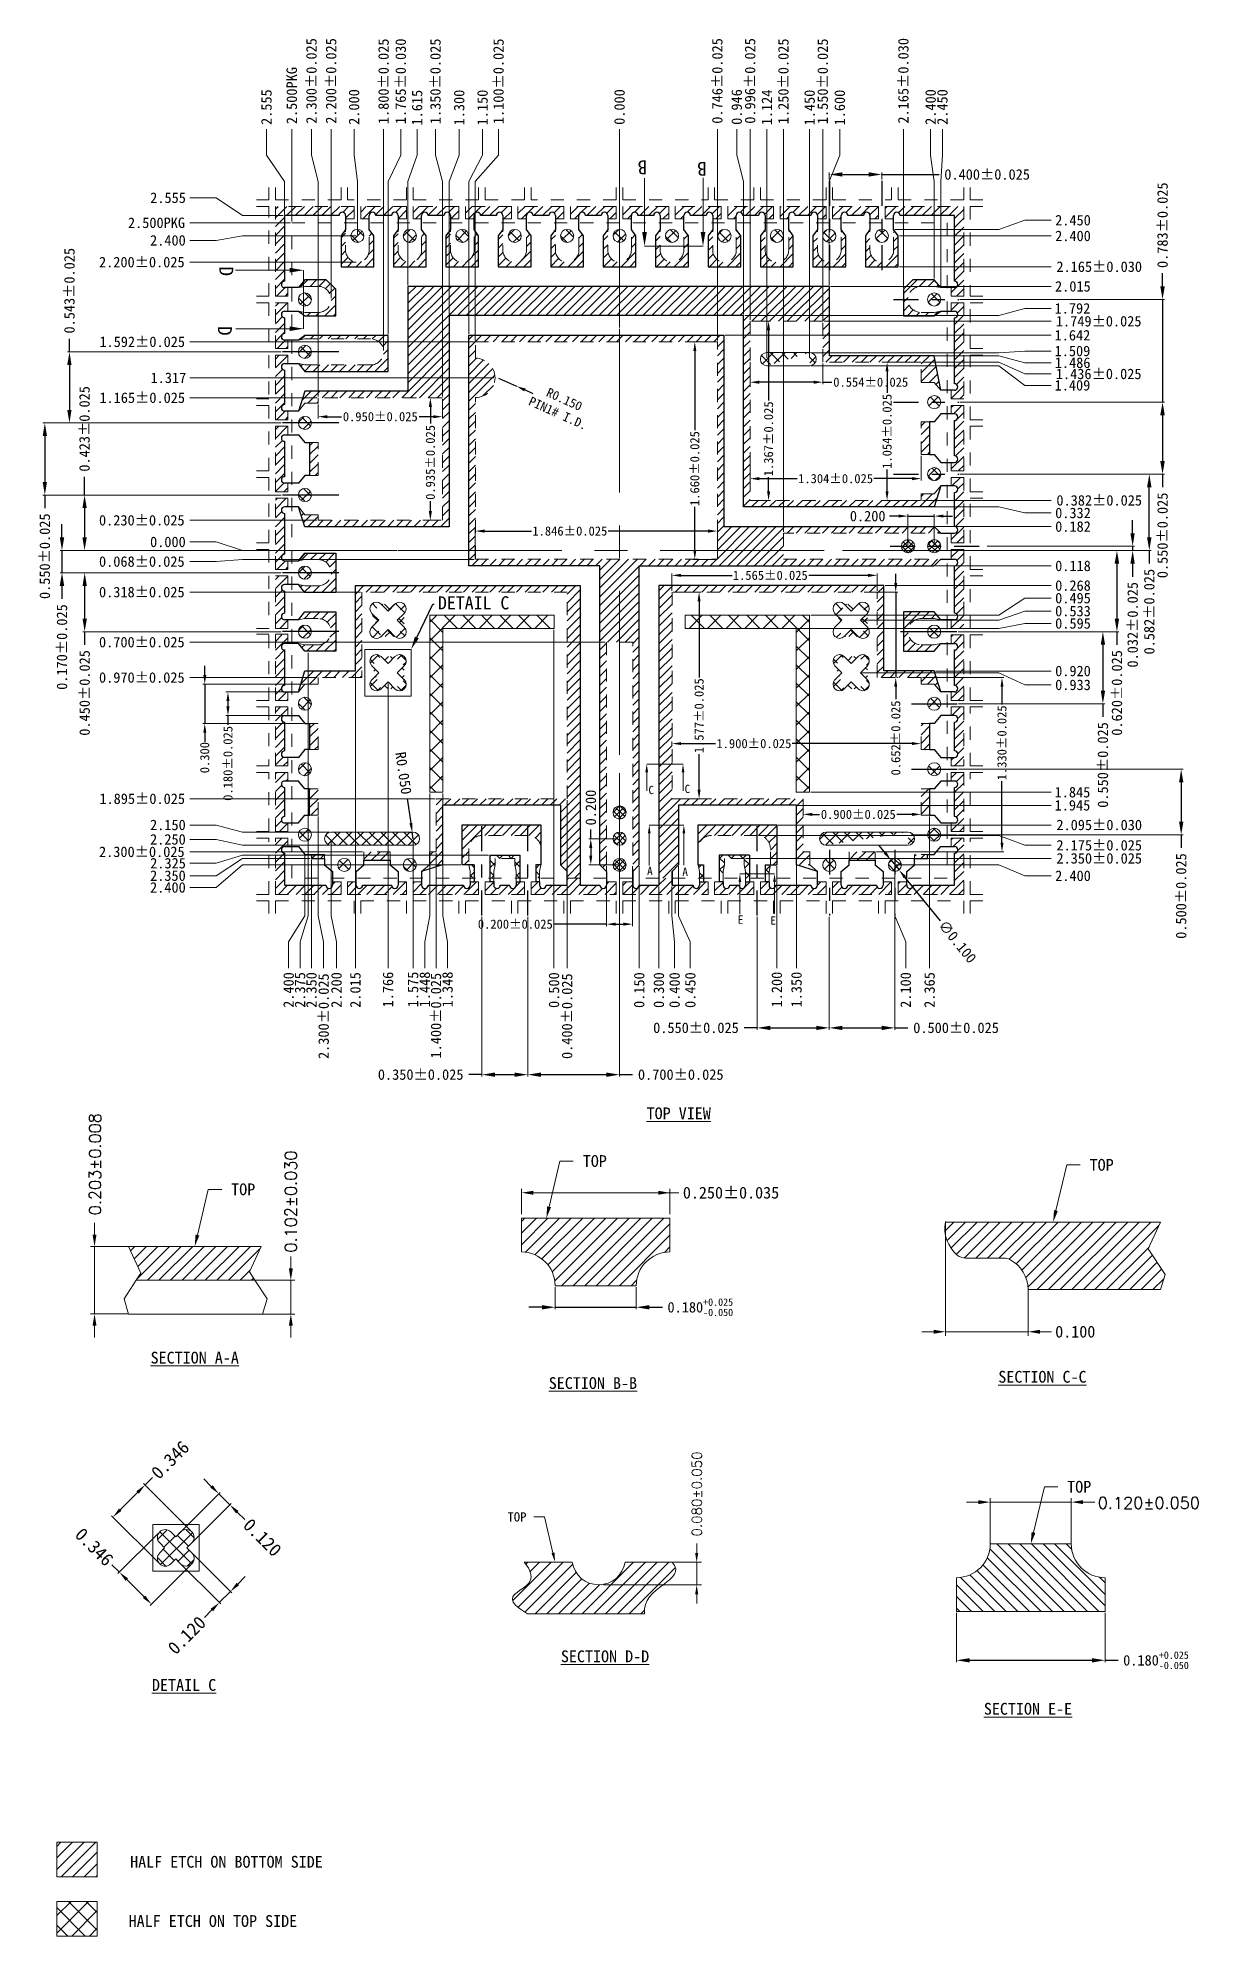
# Model space of a CAD drawing. Header units: millimetres. Extents: x 4249 to 4258, y 1746.2 to 1760.7.
import ezdxf
from ezdxf import colors
from ezdxf.entities.mleader import LeaderData, LeaderLine
from ezdxf.enums import TextEntityAlignment as Align
from ezdxf.math import Vec2, Vec3

# ---------------------------------------------------------------- set-up
doc = ezdxf.new("R2010")
doc.units = ezdxf.units.MM
for name, pattern in [('CENTER', [2, 1.25, -0.25, 0.25, -0.25]), ('CENTER2', [28.575, 19.05, -3.175, 3.175, -3.175]), ('DASHED', [0.75, 0.5, -0.25]), ('HIDDEN', [0.375, 0.25, -0.125])]:
    doc.linetypes.add(name, pattern=pattern)
for name, color, linetype in [('1', 7, 'Continuous'), ('1D', 4, 'Continuous'), ('EACH', 4, 'Continuous'), ('pkg', 2, 'DASHED'), ('中心线', 1, 'CENTER')]:
    doc.layers.add(name, color=color, linetype=linetype)
doc.layers.add('Half-etch', color=6, linetype='Continuous', lineweight=5)
doc.layers.add('标注线', color=3, linetype='Continuous', lineweight=18)
doc.styles.add('SIMPLEX', font='SIMPLEX')
doc.styles.get("Standard").update_dxf_attribs({"font": 'SimSun.ttf'})
doc.dimstyles.new('ISO-25', dxfattribs={"dimtxt": 0.1, "dimasz": 0.08, "dimexe": 0.015, "dimexo": 0.015, "dimgap": 0.02, "dimtad": 0, "dimzin": 1, "dimdsep": 46, "dimtxsty": 'Standard', "dimcen": 0.1, "dimadec": 0, "dimazin": 0, "dimtfac": 1, "dimtmove": 0, "dimatfit": 3, "dimfxl": 1, "dimarcsym": 0})
pattern_1 = [(45, (4264.95748, 1755.173956), (-0.04419417, 0.04419417), []), (135, (4264.95748, 1755.173956), (-0.04419417, -0.04419417), [])]

msp = doc.modelspace()

# ---------------------------------------------------------------- texts
at = {"layer": '标注线', "lineweight": 5, "style": 'SIMPLEX'}
for s, p in [('0.203±0.008', (4249.4984, 1751.6979, 0.0582)), ('0.102±0.030', (4250.9916, 1751.4128))]:
    msp.add_text(s, height=0.09, rotation=90, dxfattribs=at).set_placement(p)
msp.add_text('0.120±0.050', height=0.09, dxfattribs=at).set_placement((4257.1023, 1749.4578))
at = {"layer": '标注线', "lineweight": 5}
for s, p in [('HALF ETCH ON BOTTOM SIDE', (4251.1903, 1746.7641)), ('HALF ETCH ON TOP SIDE', (4250.995, 1746.312))]:
    msp.add_text(s, height=0.09, dxfattribs=at).set_placement(p, align=Align.MIDDLE_RIGHT)
at = {"layer": '标注线', "lineweight": 5, "char_height": 0.10647, "attachment_point": 5}
for s, insert, rotation in [('\\A1;B', (4253.6286, 1759.6946), 180), ('\\A1;B', (4254.0828, 1759.6834), 180), ('\\A1;D', (4250.4546, 1758.9014), 270), ('\\A1;D', (4250.4434, 1758.4472), 270)]:
    msp.add_mtext(s, dxfattribs=dict(at, insert=insert, rotation=rotation))
at = {"layer": '标注线', "lineweight": 5, "attachment_point": 5}
for s, insert, char_height in [('\\A1;C', (4253.6959, 1754.9427), 0.063), ('\\A1;C', (4253.9717, 1754.9511), 0.063), ('\\A1;A', (4253.6855, 1754.3258), 0.063), ('\\A1;A', (4253.9542, 1754.3191), 0.063), ('\\A1;E', (4254.3772, 1753.9541), 0.063), ('\\A1;E', (4254.6261, 1753.9474), 0.063), ('{\\LTOP VIEW}', (4253.9054, 1752.4753, 0.0582), 0.09), ('\\A1;TOP', (4253.2655, 1752.1109), 0.09), ('\\A1;TOP', (4257.1316, 1752.0818), 0.09), ('\\A1;TOP', (4250.5833, 1751.8951), 0.09), ('\\A1;0.250%%P0.035', (4254.3045, 1751.8696), 0.09), ('0.100', (4256.9301, 1750.8089), 0.09), ('\\A1;{\\LSECTION A-A}', (4250.2136, 1750.6104), 0.09), ('\\A1;{\\LSECTION B-B}', (4253.2506, 1750.4166), 0.09), ('\\A1;{\\LSECTION C-C}', (4256.6799, 1750.4645), 0.09), ('\\A1;TOP', (4256.9605, 1749.6253), 0.09), ('\\A1;TOP', (4252.6716, 1749.3956, 0.0582), 0.07087), ('\\A1;\\LDETAIL C', (4250.1324, 1748.113), 0.09), ('\\A1;\\LSECTION E-E', (4256.5695, 1747.931), 0.09)]:
    msp.add_mtext(s, dxfattribs=dict(at, insert=insert, char_height=char_height))
at = {"layer": '标注线', "lineweight": 5, "insert": (4253.3435, 1748.3314, 0.0234), "char_height": 0.09, "attachment_point": 5, "bg_fill": 2}
msp.add_mtext('{\\LSECTION D-D}', dxfattribs=at)

# ---------------------------------------------------------------- blocks, each defined once
blk = doc.blocks.new('*D0')
at = {"layer": 'Defpoints', "color": 0, "transparency": 16777216}
for p in [(4250.482, 1749.488), (4250.069, 1749.245), (4250.154, 1749.16)]:
    blk.add_point(p, dxfattribs=at)
at = {"layer": '标注线', "color": 0, "lineweight": 5, "transparency": 16777216}
for p, q in [((4250.079, 1749.255), (4250.407, 1749.583)), ((4250.34, 1749.629), (4250.284, 1749.686)), ((4250.397, 1749.573), (4250.482, 1749.488)), ((4250.164, 1749.17), (4250.492, 1749.498)), ((4250.538, 1749.431), (4250.595, 1749.375))]:
    blk.add_line(p, q, dxfattribs=at)
at = {"layer": '标注线', "color": 0, "transparency": 16777216}
for points in [[(4250.331, 1749.62), (4250.35, 1749.639), (4250.397, 1749.573)], [(4250.548, 1749.441), (4250.529, 1749.422), (4250.482, 1749.488)]]:
    blk.add_solid(points, dxfattribs=at)
at = {"layer": '标注线', "color": 0, "lineweight": 5, "transparency": 16777216, "insert": (4250.73, 1749.239), "char_height": 0.1, "attachment_point": 5, "rotation": 315}
blk.add_mtext('0.120', dxfattribs=at)
blk = doc.blocks.new('*D1')
at = {"layer": 'Defpoints', "color": 0, "transparency": 16777216}
for p in [(4249.834, 1749.639), (4250.191, 1749.282), (4249.946, 1749.037)]:
    blk.add_point(p, dxfattribs=at)
at = {"layer": '标注线', "color": 0, "lineweight": 5, "transparency": 16777216}
for p, q in [((4249.646, 1749.451), (4249.777, 1749.583)), ((4250.181, 1749.293), (4249.823, 1749.65)), ((4249.834, 1749.639), (4249.891, 1749.696)), ((4249.936, 1749.048), (4249.579, 1749.405))]:
    blk.add_line(p, q, dxfattribs=at)
at = {"layer": '标注线', "color": 0, "transparency": 16777216}
for points in [[(4249.787, 1749.573), (4249.768, 1749.592), (4249.834, 1749.639)], [(4249.636, 1749.46), (4249.655, 1749.442), (4249.589, 1749.394)]]:
    blk.add_solid(points, dxfattribs=at)
at = {"layer": '标注线', "color": 0, "lineweight": 5, "transparency": 16777216, "insert": (4250.026, 1749.831), "char_height": 0.1, "attachment_point": 5, "rotation": 45}
blk.add_mtext('0.346', dxfattribs=at)
blk = doc.blocks.new('*D2')
at = {"layer": 'Defpoints', "color": 0, "transparency": 16777216}
for p in [(4249.946, 1749.282), (4250.191, 1749.037), (4249.884, 1748.73)]:
    blk.add_point(p, dxfattribs=at)
at = {"layer": '标注线', "color": 0, "lineweight": 5, "transparency": 16777216}
for p, q in [((4249.936, 1749.272), (4249.628, 1748.964)), ((4249.639, 1748.974), (4249.582, 1749.031)), ((4250.181, 1749.027), (4249.873, 1748.719)), ((4249.695, 1748.918), (4249.827, 1748.786))]:
    blk.add_line(p, q, dxfattribs=at)
at = {"layer": '标注线', "color": 0, "transparency": 16777216}
for points in [[(4249.705, 1748.927), (4249.686, 1748.908), (4249.639, 1748.974)], [(4249.818, 1748.777), (4249.836, 1748.796), (4249.884, 1748.73)]]:
    blk.add_solid(points, dxfattribs=at)
at = {"layer": '标注线', "color": 0, "lineweight": 5, "transparency": 16777216, "insert": (4249.447, 1749.167), "char_height": 0.1, "attachment_point": 5, "rotation": 315}
blk.add_mtext('0.346', dxfattribs=at)
blk = doc.blocks.new('*D3')
at = {"layer": 'Defpoints', "color": 0, "transparency": 16777216}
for p in [(4250.154, 1749.16), (4250.069, 1749.075), (4250.486, 1748.827)]:
    blk.add_point(p, dxfattribs=at)
at = {"layer": '标注线', "color": 0, "lineweight": 5, "transparency": 16777216}
for p, q in [((4250.164, 1749.149), (4250.497, 1748.816)), ((4250.079, 1749.064), (4250.412, 1748.732)), ((4250.543, 1748.884), (4250.599, 1748.94)), ((4250.401, 1748.742), (4250.486, 1748.827)), ((4250.345, 1748.686), (4250.288, 1748.629))]:
    blk.add_line(p, q, dxfattribs=at)
at = {"layer": '标注线', "color": 0, "transparency": 16777216}
for points in [[(4250.533, 1748.893), (4250.552, 1748.874), (4250.486, 1748.827)], [(4250.354, 1748.676), (4250.335, 1748.695), (4250.401, 1748.742)]]:
    blk.add_solid(points, dxfattribs=at)
at = {"layer": '标注线', "color": 0, "lineweight": 5, "transparency": 16777216, "insert": (4250.153, 1748.493), "char_height": 0.1, "attachment_point": 5, "rotation": 45}
blk.add_mtext('0.120', dxfattribs=at)
blk = doc.blocks.new('*D4')
at = {"layer": 'Defpoints', "color": 0, "transparency": 16777216}
for p in [(4253.454, 1759.987), (4253.454, 1758.462), (4253.454, 1756.771)]:
    blk.add_point(p, dxfattribs=at)
at = {"layer": '标注线', "color": 0, "lineweight": 5, "transparency": 16777216}
blk.add_line((4253.454, 1758.472), (4253.454, 1759.987), dxfattribs=at)
at = {"layer": '标注线', "color": 0, "lineweight": 5, "transparency": 16777216, "insert": (4253.454, 1760.155), "char_height": 0.08, "attachment_point": 5, "rotation": 90}
blk.add_mtext('0.000', dxfattribs=at)
blk = doc.blocks.new('*D5')
at = {"layer": 'Defpoints', "color": 0, "transparency": 16777216}
for p in [(4250.177, 1756.836), (4251.764, 1756.771), (4251.764, 1756.771)]:
    blk.add_point(p, dxfattribs=at)
at = {"layer": '标注线', "color": 0, "lineweight": 5, "transparency": 16777216}
for p, q in [((4250.377, 1756.836), (4250.177, 1756.836)), ((4250.577, 1756.771), (4250.377, 1756.836)), ((4251.754, 1756.771), (4250.577, 1756.771))]:
    blk.add_line(p, q, dxfattribs=at)
at = {"layer": '标注线', "color": 0, "lineweight": 5, "transparency": 16777216, "insert": (4250.009, 1756.836), "char_height": 0.08, "attachment_point": 5}
blk.add_mtext('0.000', dxfattribs=at)
blk = doc.blocks.new('*D6')
at = {"layer": 'Defpoints', "color": 0, "transparency": 16777216}
for p in [(4250.177, 1759.271), (4250.954, 1759.271), (4253.454, 1756.771)]:
    blk.add_point(p, dxfattribs=at)
at = {"layer": '标注线', "color": 0, "lineweight": 5, "transparency": 16777216}
blk.add_line((4250.944, 1759.271), (4250.177, 1759.271), dxfattribs=at)
at = {"layer": '标注线', "color": 0, "lineweight": 5, "transparency": 16777216, "insert": (4249.922, 1759.271), "char_height": 0.08, "attachment_point": 5}
blk.add_mtext('2.500PKG', dxfattribs=at)
blk = doc.blocks.new('*D7')
at = {"layer": 'Defpoints', "color": 0, "transparency": 16777216}
for p in [(4250.177, 1759.462), (4250.899, 1759.326), (4253.454, 1756.771)]:
    blk.add_point(p, dxfattribs=at)
at = {"layer": '标注线', "color": 0, "lineweight": 5, "transparency": 16777216}
for p, q in [((4250.377, 1759.462), (4250.177, 1759.462)), ((4250.577, 1759.326), (4250.377, 1759.462)), ((4250.889, 1759.326), (4250.577, 1759.326))]:
    blk.add_line(p, q, dxfattribs=at)
at = {"layer": '标注线', "color": 0, "lineweight": 5, "transparency": 16777216, "insert": (4250.01, 1759.462), "char_height": 0.08, "attachment_point": 5}
blk.add_mtext('2.555', dxfattribs=at)
blk = doc.blocks.new('*D8')
at = {"layer": 'Defpoints', "color": 0, "transparency": 16777216}
for p in [(4250.954, 1759.987), (4250.954, 1759.271), (4253.454, 1756.771)]:
    blk.add_point(p, dxfattribs=at)
at = {"layer": '标注线', "color": 0, "lineweight": 5, "transparency": 16777216}
blk.add_line((4250.954, 1759.281), (4250.954, 1759.987), dxfattribs=at)
at = {"layer": '标注线', "color": 0, "lineweight": 5, "transparency": 16777216, "insert": (4250.954, 1760.242), "char_height": 0.08, "attachment_point": 5, "rotation": 90}
blk.add_mtext('2.500PKG', dxfattribs=at)
blk = doc.blocks.new('*D9')
at = {"layer": 'Defpoints', "color": 0, "transparency": 16777216}
for p in [(4250.761, 1759.987), (4250.899, 1759.326), (4253.454, 1756.771)]:
    blk.add_point(p, dxfattribs=at)
at = {"layer": '标注线', "color": 0, "lineweight": 5, "transparency": 16777216}
for p, q in [((4250.761, 1759.787), (4250.761, 1759.987)), ((4250.899, 1759.587), (4250.761, 1759.787)), ((4250.899, 1759.336), (4250.899, 1759.587))]:
    blk.add_line(p, q, dxfattribs=at)
at = {"layer": '标注线', "color": 0, "lineweight": 5, "transparency": 16777216, "insert": (4250.761, 1760.154), "char_height": 0.08, "attachment_point": 5, "rotation": 90}
blk.add_mtext('2.555', dxfattribs=at)
blk = doc.blocks.new('*D10')
at = {"layer": 'Defpoints', "color": 0, "transparency": 16777216}
for p in [(4250.177, 1758.971), (4251.454, 1758.971), (4253.454, 1756.771)]:
    blk.add_point(p, dxfattribs=at)
at = {"layer": '标注线', "color": 0, "lineweight": 5, "transparency": 16777216}
blk.add_line((4251.444, 1758.971), (4250.177, 1758.971), dxfattribs=at)
at = {"layer": '标注线', "color": 0, "lineweight": 5, "transparency": 16777216, "insert": (4249.81, 1758.971), "char_height": 0.08, "attachment_point": 5}
blk.add_mtext('2.200%%p0.025', dxfattribs=at)
blk = doc.blocks.new('*D11')
at = {"layer": 'Defpoints', "color": 0, "transparency": 16777216}
for p in [(4252.531, 1759.987), (4252.354, 1758.363), (4253.454, 1756.771)]:
    blk.add_point(p, dxfattribs=at)
at = {"layer": '标注线', "color": 0, "lineweight": 5, "transparency": 16777216}
for p, q in [((4252.531, 1759.787), (4252.531, 1759.987)), ((4252.354, 1759.587), (4252.531, 1759.787)), ((4252.354, 1758.373), (4252.354, 1759.587))]:
    blk.add_line(p, q, dxfattribs=at)
at = {"layer": '标注线', "color": 0, "lineweight": 5, "transparency": 16777216, "insert": (4252.531, 1760.351), "char_height": 0.08, "attachment_point": 5, "rotation": 90}
blk.add_mtext('1.100%%p0.025', dxfattribs=at)
blk = doc.blocks.new('*D12')
at = {"layer": 'Defpoints', "color": 0, "transparency": 16777216}
for p in [(4252.05, 1759.987), (4252.104, 1757.936), (4253.454, 1756.771)]:
    blk.add_point(p, dxfattribs=at)
at = {"layer": '标注线', "color": 0, "lineweight": 5, "transparency": 16777216}
for p, q in [((4252.05, 1759.787), (4252.05, 1759.987)), ((4252.104, 1759.587), (4252.05, 1759.787)), ((4252.104, 1757.946), (4252.104, 1759.587))]:
    blk.add_line(p, q, dxfattribs=at)
at = {"layer": '标注线', "color": 0, "lineweight": 5, "transparency": 16777216, "insert": (4252.05, 1760.351), "char_height": 0.08, "attachment_point": 5, "rotation": 90}
blk.add_mtext('1.350%%p0.025', dxfattribs=at)
blk = doc.blocks.new('*D13')
at = {"layer": 'Defpoints', "color": 0, "transparency": 16777216}
for p in [(4251.254, 1759.987), (4251.254, 1758.686), (4253.454, 1756.771)]:
    blk.add_point(p, dxfattribs=at)
at = {"layer": '标注线', "color": 0, "lineweight": 5, "transparency": 16777216}
blk.add_line((4251.254, 1758.696), (4251.254, 1759.987), dxfattribs=at)
at = {"layer": '标注线', "color": 0, "lineweight": 5, "transparency": 16777216, "insert": (4251.254, 1760.354), "char_height": 0.08, "attachment_point": 5, "rotation": 90}
blk.add_mtext('2.200%%p0.025', dxfattribs=at)
blk = doc.blocks.new('*D14')
at = {"layer": 'Defpoints', "color": 0, "transparency": 16777216}
for p in [(4251.654, 1759.987), (4251.654, 1758.286), (4253.454, 1756.771)]:
    blk.add_point(p, dxfattribs=at)
at = {"layer": '标注线', "color": 0, "lineweight": 5, "transparency": 16777216}
blk.add_line((4251.654, 1758.296), (4251.654, 1759.987), dxfattribs=at)
at = {"layer": '标注线', "color": 0, "lineweight": 5, "transparency": 16777216, "insert": (4251.654, 1760.351), "char_height": 0.08, "attachment_point": 5, "rotation": 90}
blk.add_mtext('1.800%%p0.025', dxfattribs=at)
blk = doc.blocks.new('*D15')
at = {"layer": 'Defpoints', "color": 0, "transparency": 16777216}
for p in [(4251.104, 1759.987), (4251.154, 1757.936), (4253.454, 1756.771)]:
    blk.add_point(p, dxfattribs=at)
at = {"layer": '标注线', "color": 0, "lineweight": 5, "transparency": 16777216}
for p, q in [((4251.104, 1759.787), (4251.104, 1759.987)), ((4251.154, 1759.587), (4251.104, 1759.787)), ((4251.154, 1757.946), (4251.154, 1759.587))]:
    blk.add_line(p, q, dxfattribs=at)
at = {"layer": '标注线', "color": 0, "lineweight": 5, "transparency": 16777216, "insert": (4251.104, 1760.354), "char_height": 0.08, "attachment_point": 5, "rotation": 90}
blk.add_mtext('2.300%%p0.025', dxfattribs=at)
blk = doc.blocks.new('*D16')
at = {"layer": 'Defpoints', "color": 0, "transparency": 16777216}
for p in [(4253.454, 1756.771), (4251.154, 1754.751), (4251.197, 1753.584)]:
    blk.add_point(p, dxfattribs=at)
at = {"layer": '标注线', "color": 0, "lineweight": 5, "transparency": 16777216}
for p, q in [((4251.154, 1754.741), (4251.154, 1753.984)), ((4251.154, 1753.984), (4251.197, 1753.784)), ((4251.197, 1753.784), (4251.197, 1753.584))]:
    blk.add_line(p, q, dxfattribs=at)
at = {"layer": '标注线', "color": 0, "lineweight": 5, "transparency": 16777216, "insert": (4251.197, 1753.217), "char_height": 0.08, "attachment_point": 5, "rotation": 90}
blk.add_mtext('2.300%%p0.025', dxfattribs=at)
blk = doc.blocks.new('*D17')
at = {"layer": 'Defpoints', "color": 0, "transparency": 16777216}
for p in [(4251.91, 1759.987), (4251.839, 1758.786), (4253.454, 1756.771)]:
    blk.add_point(p, dxfattribs=at)
at = {"layer": '标注线', "color": 0, "lineweight": 5, "transparency": 16777216}
for p, q in [((4251.91, 1759.787), (4251.91, 1759.987)), ((4251.839, 1759.587), (4251.91, 1759.787)), ((4251.839, 1758.796), (4251.839, 1759.587))]:
    blk.add_line(p, q, dxfattribs=at)
at = {"layer": '标注线', "color": 0, "lineweight": 5, "transparency": 16777216, "insert": (4251.91, 1760.15), "char_height": 0.08, "attachment_point": 5, "rotation": 90}
blk.add_mtext('1.615', dxfattribs=at)
blk = doc.blocks.new('*D18')
at = {"layer": 'Defpoints', "color": 0, "transparency": 16777216}
for p in [(4252.409, 1759.987), (4252.304, 1758.413), (4253.454, 1756.771)]:
    blk.add_point(p, dxfattribs=at)
at = {"layer": '标注线', "color": 0, "lineweight": 5, "transparency": 16777216}
for p, q in [((4252.409, 1759.787), (4252.409, 1759.987)), ((4252.304, 1759.587), (4252.409, 1759.787)), ((4252.304, 1758.423), (4252.304, 1759.587))]:
    blk.add_line(p, q, dxfattribs=at)
at = {"layer": '标注线', "color": 0, "lineweight": 5, "transparency": 16777216, "insert": (4252.409, 1760.151), "char_height": 0.08, "attachment_point": 5, "rotation": 90}
blk.add_mtext('1.150', dxfattribs=at)
blk = doc.blocks.new('*D19')
at = {"layer": 'Defpoints', "color": 0, "transparency": 16777216}
for p in [(4251.785, 1759.987), (4251.689, 1758.411), (4253.454, 1756.771)]:
    blk.add_point(p, dxfattribs=at)
at = {"layer": '标注线', "color": 0, "lineweight": 5, "transparency": 16777216}
for p, q in [((4251.785, 1759.787), (4251.785, 1759.987)), ((4251.689, 1759.587), (4251.785, 1759.787)), ((4251.689, 1758.421), (4251.689, 1759.587))]:
    blk.add_line(p, q, dxfattribs=at)
at = {"layer": '标注线', "color": 0, "lineweight": 5, "transparency": 16777216, "insert": (4251.785, 1760.351), "char_height": 0.08, "attachment_point": 5, "rotation": 90}
blk.add_mtext('1.765%%p0.030', dxfattribs=at)
blk = doc.blocks.new('*D20')
at = {"layer": 'Defpoints', "color": 0, "transparency": 16777216}
for p in [(4253.454, 1756.771), (4254.404, 1754.421), (4256.746, 1754.421)]:
    blk.add_point(p, dxfattribs=at)
at = {"layer": '标注线', "color": 0, "lineweight": 5, "transparency": 16777216}
blk.add_line((4254.414, 1754.421), (4256.746, 1754.421), dxfattribs=at)
at = {"layer": '标注线', "color": 0, "lineweight": 5, "transparency": 16777216, "insert": (4257.113, 1754.421), "char_height": 0.08, "attachment_point": 5}
blk.add_mtext('2.350%%p0.025', dxfattribs=at)
blk = doc.blocks.new('*D21')
at = {"layer": 'Defpoints', "color": 0, "transparency": 16777216}
for p in [(4250.177, 1759.137), (4251.454, 1759.171), (4251.764, 1756.771)]:
    blk.add_point(p, dxfattribs=at)
at = {"layer": '标注线', "color": 0, "lineweight": 5, "transparency": 16777216}
for p, q in [((4250.377, 1759.137), (4250.177, 1759.137)), ((4250.577, 1759.171), (4250.377, 1759.137)), ((4251.444, 1759.171), (4250.577, 1759.171))]:
    blk.add_line(p, q, dxfattribs=at)
at = {"layer": '标注线', "color": 0, "lineweight": 5, "transparency": 16777216, "insert": (4250.009, 1759.137), "char_height": 0.08, "attachment_point": 5}
blk.add_mtext('2.400', dxfattribs=at)
blk = doc.blocks.new('*D22')
at = {"layer": 'Defpoints', "color": 0, "transparency": 16777216}
for p in [(4251.429, 1759.987), (4251.454, 1759.171), (4253.454, 1756.771)]:
    blk.add_point(p, dxfattribs=at)
at = {"layer": '标注线', "color": 0, "lineweight": 5, "transparency": 16777216}
for p, q in [((4251.429, 1759.787), (4251.429, 1759.987)), ((4251.454, 1759.587), (4251.429, 1759.787)), ((4251.454, 1759.181), (4251.454, 1759.587))]:
    blk.add_line(p, q, dxfattribs=at)
at = {"layer": '标注线', "color": 0, "lineweight": 5, "transparency": 16777216, "insert": (4251.429, 1760.155), "char_height": 0.08, "attachment_point": 5, "rotation": 90}
blk.add_mtext('2.000', dxfattribs=at)
blk = doc.blocks.new('*D23')
at = {"layer": 'Defpoints', "color": 0, "transparency": 16777216}
for p in [(4252.231, 1759.987), (4252.154, 1758.563), (4253.454, 1756.771)]:
    blk.add_point(p, dxfattribs=at)
at = {"layer": '标注线', "color": 0, "lineweight": 5, "transparency": 16777216}
for p, q in [((4252.231, 1759.787), (4252.231, 1759.987)), ((4252.154, 1759.587), (4252.231, 1759.787)), ((4252.154, 1758.573), (4252.154, 1759.587))]:
    blk.add_line(p, q, dxfattribs=at)
at = {"layer": '标注线', "color": 0, "lineweight": 5, "transparency": 16777216, "insert": (4252.231, 1760.151), "char_height": 0.08, "attachment_point": 5, "rotation": 90}
blk.add_mtext('1.300', dxfattribs=at)
blk = doc.blocks.new('*D24')
at = {"layer": 'Defpoints', "color": 0, "transparency": 16777216}
for p in [(4252.531, 1758.086), (4252.668, 1758.025)]:
    blk.add_point(p, dxfattribs=at)
at = {"layer": '标注线', "color": 0, "lineweight": -2, "transparency": 16777216}
for p, q in [((4252.531, 1758.086), (4252.668, 1758.025)), ((4252.796, 1757.967), (4252.732, 1757.996))]:
    blk.add_line(p, q, dxfattribs=at)
at = {"layer": '标注线', "color": 0, "transparency": 16777216}
blk.add_solid([(4252.737, 1758.007), (4252.727, 1757.985), (4252.668, 1758.025)], dxfattribs=at)
at = {"layer": '标注线', "color": 0, "lineweight": 5, "transparency": 16777216, "insert": (4253.009, 1757.871), "char_height": 0.07, "attachment_point": 5, "rotation": 335.7448}
blk.add_mtext('R0.150\\PPIN1# I.D.', dxfattribs=at)
blk = doc.blocks.new('*D25')
at = {"layer": 'Defpoints', "color": 0, "transparency": 16777216}
for p in [(4251.154, 1757.894), (4252.104, 1757.936), (4252.104, 1757.792)]:
    blk.add_point(p, dxfattribs=at)
at = {"layer": '标注线', "color": 0, "lineweight": 5, "transparency": 16777216}
for p, q in [((4251.154, 1757.884), (4251.154, 1757.777)), ((4252.104, 1757.926), (4252.104, 1757.777))]:
    blk.add_line(p, q, dxfattribs=at)
at = {"layer": '标注线', "color": 0, "lineweight": -2, "transparency": 16777216}
for p, q in [((4251.224, 1757.792), (4251.334, 1757.792)), ((4252.034, 1757.792), (4251.925, 1757.792))]:
    blk.add_line(p, q, dxfattribs=at)
at = {"layer": '标注线', "color": 0, "transparency": 16777216}
for points in [[(4251.224, 1757.803), (4251.224, 1757.78), (4251.154, 1757.792)], [(4252.034, 1757.78), (4252.034, 1757.803), (4252.104, 1757.792)]]:
    blk.add_solid(points, dxfattribs=at)
at = {"layer": '标注线', "color": 0, "lineweight": 5, "transparency": 16777216, "insert": (4251.629, 1757.792), "char_height": 0.07, "attachment_point": 5}
blk.add_mtext('0.950%%p0.025', dxfattribs=at)
blk = doc.blocks.new('*D26')
at = {"layer": 'Defpoints', "color": 0, "transparency": 16777216}
for p in [(4252.104, 1757.936), (4252.011, 1757.001), (4252.104, 1757.001)]:
    blk.add_point(p, dxfattribs=at)
at = {"layer": '标注线', "color": 0, "lineweight": 5, "transparency": 16777216}
for p, q in [((4252.094, 1757.936), (4251.996, 1757.936)), ((4252.094, 1757.001), (4251.996, 1757.001))]:
    blk.add_line(p, q, dxfattribs=at)
at = {"layer": '标注线', "color": 0, "lineweight": -2, "transparency": 16777216}
for p, q in [((4252.011, 1757.866), (4252.011, 1757.739)), ((4252.011, 1757.071), (4252.011, 1757.148))]:
    blk.add_line(p, q, dxfattribs=at)
at = {"layer": '标注线', "color": 0, "transparency": 16777216}
for points in [[(4252.023, 1757.866), (4251.999, 1757.866), (4252.011, 1757.936)], [(4251.999, 1757.071), (4252.023, 1757.071), (4252.011, 1757.001)]]:
    blk.add_solid(points, dxfattribs=at)
at = {"layer": '标注线', "color": 0, "lineweight": 5, "transparency": 16777216, "insert": (4252.011, 1757.443), "char_height": 0.07, "attachment_point": 5, "rotation": 90}
blk.add_mtext('0.935%%p0.025', dxfattribs=at)
blk = doc.blocks.new('*D27')
at = {"layer": 'Defpoints', "color": 0, "transparency": 16777216}
for p in [(4254.45, 1758.217), (4255.004, 1758.207), (4254.45, 1758.055)]:
    blk.add_point(p, dxfattribs=at)
at = {"layer": '标注线', "color": 0, "lineweight": 5, "transparency": 16777216}
for p, q in [((4254.45, 1758.207), (4254.45, 1758.04)), ((4255.004, 1758.197), (4255.004, 1758.04))]:
    blk.add_line(p, q, dxfattribs=at)
at = {"layer": '标注线', "color": 0, "lineweight": -2, "transparency": 16777216}
for p, q in [((4254.934, 1758.055), (4254.52, 1758.055)), ((4255.004, 1758.055), (4255.074, 1758.055))]:
    blk.add_line(p, q, dxfattribs=at)
at = {"layer": '标注线', "color": 0, "transparency": 16777216}
for points in [[(4254.52, 1758.067), (4254.52, 1758.043), (4254.45, 1758.055)], [(4254.934, 1758.043), (4254.934, 1758.067), (4255.004, 1758.055)]]:
    blk.add_solid(points, dxfattribs=at)
at = {"layer": '标注线', "color": 0, "lineweight": 5, "transparency": 16777216, "insert": (4255.37, 1758.055), "char_height": 0.07, "attachment_point": 5}
blk.add_mtext('0.554%%p0.025', dxfattribs=at)
blk = doc.blocks.new('*D28')
at = {"layer": 'Defpoints', "color": 0, "transparency": 16777216}
for p in [(4254.45, 1758.52), (4254.45, 1757.153), (4254.591, 1757.153)]:
    blk.add_point(p, dxfattribs=at)
at = {"layer": '标注线', "color": 0, "lineweight": 5, "transparency": 16777216}
for p, q in [((4254.46, 1758.52), (4254.606, 1758.52)), ((4254.46, 1757.153), (4254.606, 1757.153))]:
    blk.add_line(p, q, dxfattribs=at)
at = {"layer": '标注线', "color": 0, "lineweight": -2, "transparency": 16777216}
for p, q in [((4254.591, 1758.45), (4254.591, 1757.915)), ((4254.591, 1757.223), (4254.591, 1757.33))]:
    blk.add_line(p, q, dxfattribs=at)
at = {"layer": '标注线', "color": 0, "transparency": 16777216}
for points in [[(4254.603, 1758.45), (4254.579, 1758.45), (4254.591, 1758.52)], [(4254.579, 1757.223), (4254.603, 1757.223), (4254.591, 1757.153)]]:
    blk.add_solid(points, dxfattribs=at)
at = {"layer": '标注线', "color": 0, "lineweight": 5, "transparency": 16777216, "insert": (4254.591, 1757.623), "char_height": 0.07, "attachment_point": 5, "rotation": 90}
blk.add_mtext('1.367%%p0.025', dxfattribs=at)
blk = doc.blocks.new('*D29')
at = {"layer": 'Defpoints', "color": 0, "transparency": 16777216}
for p in [(4254.2, 1756.919), (4252.354, 1756.703), (4254.2, 1756.703)]:
    blk.add_point(p, dxfattribs=at)
at = {"layer": '标注线', "color": 0, "lineweight": 5, "transparency": 16777216}
for p, q in [((4252.354, 1756.713), (4252.354, 1756.934)), ((4254.2, 1756.713), (4254.2, 1756.934))]:
    blk.add_line(p, q, dxfattribs=at)
at = {"layer": '标注线', "color": 0, "lineweight": -2, "transparency": 16777216}
for p, q in [((4252.424, 1756.919), (4252.782, 1756.919)), ((4254.13, 1756.919), (4253.367, 1756.919))]:
    blk.add_line(p, q, dxfattribs=at)
at = {"layer": '标注线', "color": 0, "transparency": 16777216}
for points in [[(4252.424, 1756.931), (4252.424, 1756.907), (4252.354, 1756.919)], [(4254.13, 1756.907), (4254.13, 1756.931), (4254.2, 1756.919)]]:
    blk.add_solid(points, dxfattribs=at)
at = {"layer": '标注线', "color": 0, "lineweight": 5, "transparency": 16777216, "insert": (4253.075, 1756.919), "char_height": 0.07, "attachment_point": 5}
blk.add_mtext('1.846%%p0.025', dxfattribs=at)
blk = doc.blocks.new('*D30')
at = {"layer": 'Defpoints', "color": 0, "transparency": 16777216}
for p in [(4254.2, 1758.363), (4254.028, 1756.703), (4254.2, 1756.703)]:
    blk.add_point(p, dxfattribs=at)
at = {"layer": '标注线', "color": 0, "lineweight": 5, "transparency": 16777216}
for p, q in [((4254.19, 1758.363), (4254.013, 1758.363)), ((4254.19, 1756.703), (4254.013, 1756.703))]:
    blk.add_line(p, q, dxfattribs=at)
at = {"layer": '标注线', "color": 0, "lineweight": -2, "transparency": 16777216}
for p, q in [((4254.028, 1758.293), (4254.028, 1757.689)), ((4254.028, 1756.773), (4254.028, 1757.104))]:
    blk.add_line(p, q, dxfattribs=at)
at = {"layer": '标注线', "color": 0, "transparency": 16777216}
for points in [[(4254.04, 1758.293), (4254.017, 1758.293), (4254.028, 1758.363)], [(4254.017, 1756.773), (4254.04, 1756.773), (4254.028, 1756.703)]]:
    blk.add_solid(points, dxfattribs=at)
at = {"layer": '标注线', "color": 0, "lineweight": 5, "transparency": 16777216, "insert": (4254.028, 1757.396), "char_height": 0.07, "attachment_point": 5, "rotation": 90}
blk.add_mtext('1.660%%p0.025', dxfattribs=at)
blk = doc.blocks.new('*D31')
at = {"layer": 'Defpoints', "color": 0, "transparency": 16777216}
for p in [(4253.354, 1754.371), (4253.554, 1754.371), (4253.554, 1753.919)]:
    blk.add_point(p, dxfattribs=at)
at = {"layer": '标注线', "color": 0, "lineweight": 5, "transparency": 16777216}
for p, q in [((4253.354, 1754.361), (4253.354, 1753.904)), ((4253.554, 1754.361), (4253.554, 1753.904))]:
    blk.add_line(p, q, dxfattribs=at)
at = {"layer": '标注线', "color": 0, "lineweight": -2, "transparency": 16777216}
for p, q in [((4253.354, 1753.919), (4252.955, 1753.919)), ((4253.424, 1753.919), (4253.484, 1753.919))]:
    blk.add_line(p, q, dxfattribs=at)
at = {"layer": '标注线', "color": 0, "transparency": 16777216}
for points in [[(4253.424, 1753.931), (4253.424, 1753.908), (4253.354, 1753.919)], [(4253.484, 1753.908), (4253.484, 1753.931), (4253.554, 1753.919)]]:
    blk.add_solid(points, dxfattribs=at)
at = {"layer": '标注线', "color": 0, "lineweight": 5, "transparency": 16777216, "insert": (4252.659, 1753.919), "char_height": 0.07, "attachment_point": 5}
blk.add_mtext('0.200%%p0.025', dxfattribs=at)
blk = doc.blocks.new('*D32')
at = {"layer": 'Defpoints', "color": 0, "transparency": 16777216}
for p in [(4255.419, 1756.581), (4253.854, 1756.453), (4255.419, 1756.453)]:
    blk.add_point(p, dxfattribs=at)
at = {"layer": '标注线', "color": 0, "lineweight": 5, "transparency": 16777216}
for p, q in [((4253.854, 1756.463), (4253.854, 1756.596)), ((4255.419, 1756.463), (4255.419, 1756.596))]:
    blk.add_line(p, q, dxfattribs=at)
at = {"layer": '标注线', "color": 0, "lineweight": -2, "transparency": 16777216}
for p, q in [((4253.924, 1756.581), (4254.312, 1756.581)), ((4255.349, 1756.581), (4254.897, 1756.581))]:
    blk.add_line(p, q, dxfattribs=at)
at = {"layer": '标注线', "color": 0, "transparency": 16777216}
for points in [[(4253.924, 1756.593), (4253.924, 1756.569), (4253.854, 1756.581)], [(4255.349, 1756.569), (4255.349, 1756.593), (4255.419, 1756.581)]]:
    blk.add_solid(points, dxfattribs=at)
at = {"layer": '标注线', "color": 0, "lineweight": 5, "transparency": 16777216, "insert": (4254.604, 1756.581), "char_height": 0.07, "attachment_point": 5}
blk.add_mtext('1.565%%p0.025', dxfattribs=at)
blk = doc.blocks.new('*D33')
at = {"layer": 'Defpoints', "color": 0, "transparency": 16777216}
for p in [(4253.854, 1755.276), (4255.754, 1755.297), (4255.754, 1755.251)]:
    blk.add_point(p, dxfattribs=at)
at = {"layer": '标注线', "color": 0, "lineweight": 5, "transparency": 16777216}
for p, q in [((4253.854, 1755.286), (4253.854, 1755.312)), ((4255.754, 1755.261), (4255.754, 1755.312))]:
    blk.add_line(p, q, dxfattribs=at)
at = {"layer": '标注线', "color": 0, "lineweight": -2, "transparency": 16777216}
for p, q in [((4253.924, 1755.297), (4254.186, 1755.297)), ((4255.684, 1755.297), (4254.771, 1755.297))]:
    blk.add_line(p, q, dxfattribs=at)
at = {"layer": '标注线', "color": 0, "transparency": 16777216}
for points in [[(4253.924, 1755.309), (4253.924, 1755.286), (4253.854, 1755.297)], [(4255.684, 1755.286), (4255.684, 1755.309), (4255.754, 1755.297)]]:
    blk.add_solid(points, dxfattribs=at)
at = {"layer": '标注线', "color": 0, "lineweight": 5, "transparency": 16777216, "insert": (4254.479, 1755.297), "char_height": 0.07, "attachment_point": 5}
blk.add_mtext('1.900%%p0.025', dxfattribs=at)
blk = doc.blocks.new('*D34')
at = {"layer": 'Defpoints', "color": 0, "transparency": 16777216}
for p in [(4254.854, 1754.851), (4255.754, 1754.757), (4255.754, 1754.751)]:
    blk.add_point(p, dxfattribs=at)
at = {"layer": '标注线', "color": 0, "lineweight": 5, "transparency": 16777216}
for p, q in [((4254.854, 1754.841), (4254.854, 1754.742)), ((4255.754, 1754.761), (4255.754, 1754.772))]:
    blk.add_line(p, q, dxfattribs=at)
at = {"layer": '标注线', "color": 0, "lineweight": -2, "transparency": 16777216}
for p, q in [((4254.924, 1754.757), (4254.979, 1754.757)), ((4255.684, 1754.757), (4255.57, 1754.757))]:
    blk.add_line(p, q, dxfattribs=at)
at = {"layer": '标注线', "color": 0, "transparency": 16777216}
for points in [[(4254.924, 1754.769), (4254.924, 1754.745), (4254.854, 1754.757)], [(4255.684, 1754.745), (4255.684, 1754.769), (4255.754, 1754.757)]]:
    blk.add_solid(points, dxfattribs=at)
at = {"layer": '标注线', "color": 0, "lineweight": 5, "transparency": 16777216, "insert": (4255.275, 1754.757), "char_height": 0.07, "attachment_point": 5}
blk.add_mtext('0.900%%p0.025', dxfattribs=at)
blk = doc.blocks.new('*D35')
at = {"layer": 'Defpoints', "color": 0, "transparency": 16777216}
for p in [(4253.854, 1756.453), (4254.061, 1756.453), (4253.854, 1754.876)]:
    blk.add_point(p, dxfattribs=at)
at = {"layer": '标注线', "color": 0, "lineweight": 5, "transparency": 16777216}
for p, q in [((4253.864, 1756.453), (4254.076, 1756.453)), ((4253.864, 1754.876), (4254.076, 1754.876))]:
    blk.add_line(p, q, dxfattribs=at)
at = {"layer": '标注线', "color": 0, "lineweight": -2, "transparency": 16777216}
for p, q in [((4254.061, 1756.383), (4254.061, 1755.802)), ((4254.061, 1754.946), (4254.061, 1755.217))]:
    blk.add_line(p, q, dxfattribs=at)
at = {"layer": '标注线', "color": 0, "transparency": 16777216}
for points in [[(4254.072, 1756.383), (4254.049, 1756.383), (4254.061, 1756.453)], [(4254.049, 1754.946), (4254.072, 1754.946), (4254.061, 1754.876)]]:
    blk.add_solid(points, dxfattribs=at)
at = {"layer": '标注线', "color": 0, "lineweight": 5, "transparency": 16777216, "insert": (4254.061, 1755.51), "char_height": 0.07, "attachment_point": 5, "rotation": 90}
blk.add_mtext('1.577%%p0.025', dxfattribs=at)
blk = doc.blocks.new('*D36')
at = {"layer": 'Defpoints', "color": 0, "transparency": 16777216}
for p in [(4255.754, 1755.801), (4255.404, 1754.471), (4256.371, 1754.471)]:
    blk.add_point(p, dxfattribs=at)
at = {"layer": '标注线', "color": 0, "lineweight": 5, "transparency": 16777216}
for p, q in [((4255.764, 1755.801), (4256.386, 1755.801)), ((4255.414, 1754.471), (4256.386, 1754.471))]:
    blk.add_line(p, q, dxfattribs=at)
at = {"layer": '标注线', "color": 0, "lineweight": -2, "transparency": 16777216}
for p, q in [((4256.371, 1755.731), (4256.371, 1755.595)), ((4256.371, 1754.541), (4256.371, 1755.01))]:
    blk.add_line(p, q, dxfattribs=at)
at = {"layer": '标注线', "color": 0, "transparency": 16777216}
for points in [[(4256.383, 1755.731), (4256.36, 1755.731), (4256.371, 1755.801)], [(4256.36, 1754.541), (4256.383, 1754.541), (4256.371, 1754.471)]]:
    blk.add_solid(points, dxfattribs=at)
at = {"layer": '标注线', "color": 0, "lineweight": 5, "transparency": 16777216, "insert": (4256.371, 1755.303), "char_height": 0.07, "attachment_point": 5, "rotation": 90}
blk.add_mtext('1.330%%p0.025', dxfattribs=at)
blk = doc.blocks.new('*D37')
at = {"layer": 'Defpoints', "color": 0, "transparency": 16777216}
for p in [(4255.419, 1756.453), (4255.561, 1755.801), (4255.561, 1755.801)]:
    blk.add_point(p, dxfattribs=at)
at = {"layer": '标注线', "color": 0, "lineweight": -2, "transparency": 16777216}
for p, q in [((4255.561, 1756.523), (4255.561, 1756.593)), ((4255.561, 1756.453), (4255.561, 1755.801)), ((4255.561, 1755.731), (4255.561, 1755.636))]:
    blk.add_line(p, q, dxfattribs=at)
at = {"layer": '标注线', "color": 0, "lineweight": 5, "transparency": 16777216}
for p, q in [((4255.429, 1756.453), (4255.576, 1756.453)), ((4255.571, 1755.801), (4255.576, 1755.801))]:
    blk.add_line(p, q, dxfattribs=at)
at = {"layer": '标注线', "color": 0, "transparency": 16777216}
for points in [[(4255.549, 1756.523), (4255.572, 1756.523), (4255.561, 1756.453)], [(4255.572, 1755.731), (4255.549, 1755.731), (4255.561, 1755.801)]]:
    blk.add_solid(points, dxfattribs=at)
at = {"layer": '标注线', "color": 0, "lineweight": 5, "transparency": 16777216, "insert": (4255.561, 1755.34), "char_height": 0.07, "attachment_point": 5, "rotation": 90}
blk.add_mtext('0.652%%p0.025', dxfattribs=at)
blk = doc.blocks.new('*D38')
at = {"layer": 'Defpoints', "color": 0, "transparency": 16777216}
for p in [(4251.004, 1755.691), (4250.467, 1755.511), (4251.004, 1755.511)]:
    blk.add_point(p, dxfattribs=at)
at = {"layer": '标注线', "color": 0, "lineweight": 5, "transparency": 16777216}
for p, q in [((4250.994, 1755.691), (4250.452, 1755.691)), ((4250.994, 1755.511), (4250.452, 1755.511))]:
    blk.add_line(p, q, dxfattribs=at)
at = {"layer": '标注线', "color": 0, "lineweight": -2, "transparency": 16777216}
for p, q in [((4250.467, 1755.621), (4250.467, 1755.581)), ((4250.467, 1755.511), (4250.467, 1755.441))]:
    blk.add_line(p, q, dxfattribs=at)
at = {"layer": '标注线', "color": 0, "transparency": 16777216}
for points in [[(4250.479, 1755.621), (4250.455, 1755.621), (4250.467, 1755.691)], [(4250.455, 1755.581), (4250.479, 1755.581), (4250.467, 1755.511)]]:
    blk.add_solid(points, dxfattribs=at)
at = {"layer": '标注线', "color": 0, "lineweight": 5, "transparency": 16777216, "insert": (4250.467, 1755.146), "char_height": 0.07, "attachment_point": 5, "rotation": 90}
blk.add_mtext('0.180%%p0.025', dxfattribs=at)
blk = doc.blocks.new('*D39')
at = {"layer": 'Defpoints', "color": 0, "transparency": 16777216}
for p in [(4251.054, 1755.751), (4250.29, 1755.451), (4251.054, 1755.451)]:
    blk.add_point(p, dxfattribs=at)
at = {"layer": '标注线', "color": 0, "lineweight": -2, "transparency": 16777216}
for p, q in [((4250.29, 1755.821), (4250.29, 1755.891)), ((4250.29, 1755.751), (4250.29, 1755.451)), ((4250.29, 1755.381), (4250.29, 1755.311))]:
    blk.add_line(p, q, dxfattribs=at)
at = {"layer": '标注线', "color": 0, "lineweight": 5, "transparency": 16777216}
for p, q in [((4251.044, 1755.751), (4250.275, 1755.751)), ((4251.044, 1755.451), (4250.275, 1755.451))]:
    blk.add_line(p, q, dxfattribs=at)
at = {"layer": '标注线', "color": 0, "transparency": 16777216}
for points in [[(4250.279, 1755.821), (4250.302, 1755.821), (4250.29, 1755.751)], [(4250.302, 1755.381), (4250.279, 1755.381), (4250.29, 1755.451)]]:
    blk.add_solid(points, dxfattribs=at)
at = {"layer": '标注线', "color": 0, "lineweight": 5, "transparency": 16777216, "insert": (4250.29, 1755.19), "char_height": 0.07, "attachment_point": 5, "rotation": 90}
blk.add_mtext('0.300', dxfattribs=at)
blk = doc.blocks.new('*D40')
at = {"layer": 'Defpoints', "color": 0, "transparency": 16777216}
for p in [(4254.2, 1759.987), (4254.2, 1758.363), (4253.454, 1756.771)]:
    blk.add_point(p, dxfattribs=at)
at = {"layer": '标注线', "color": 0, "lineweight": 5, "transparency": 16777216}
blk.add_line((4254.2, 1758.373), (4254.2, 1759.987), dxfattribs=at)
at = {"layer": '标注线', "color": 0, "lineweight": 5, "transparency": 16777216, "insert": (4254.2, 1760.354), "char_height": 0.08, "attachment_point": 5, "rotation": 90}
blk.add_mtext('0.746%%p0.025', dxfattribs=at)
blk = doc.blocks.new('*D41')
at = {"layer": 'Defpoints', "color": 0, "transparency": 16777216}
for p in [(4254.45, 1759.987), (4254.45, 1758.52), (4253.454, 1756.771)]:
    blk.add_point(p, dxfattribs=at)
at = {"layer": '标注线', "color": 0, "lineweight": 5, "transparency": 16777216}
blk.add_line((4254.45, 1758.53), (4254.45, 1759.987), dxfattribs=at)
at = {"layer": '标注线', "color": 0, "lineweight": 5, "transparency": 16777216, "insert": (4254.45, 1760.354), "char_height": 0.08, "attachment_point": 5, "rotation": 90}
blk.add_mtext('0.996%%p0.025', dxfattribs=at)
blk = doc.blocks.new('*D42')
at = {"layer": 'Defpoints', "color": 0, "transparency": 16777216}
for p in [(4255.004, 1759.987), (4255.004, 1758.52), (4253.454, 1756.771)]:
    blk.add_point(p, dxfattribs=at)
at = {"layer": '标注线', "color": 0, "lineweight": 5, "transparency": 16777216}
blk.add_line((4255.004, 1758.53), (4255.004, 1759.987), dxfattribs=at)
at = {"layer": '标注线', "color": 0, "lineweight": 5, "transparency": 16777216, "insert": (4255.004, 1760.351), "char_height": 0.08, "attachment_point": 5, "rotation": 90}
blk.add_mtext('1.550%%p0.025', dxfattribs=at)
blk = doc.blocks.new('*D43')
at = {"layer": 'Defpoints', "color": 0, "transparency": 16777216}
for p in [(4254.704, 1759.987), (4254.704, 1756.903), (4253.454, 1756.771)]:
    blk.add_point(p, dxfattribs=at)
at = {"layer": '标注线', "color": 0, "lineweight": 5, "transparency": 16777216}
blk.add_line((4254.704, 1756.913), (4254.704, 1759.987), dxfattribs=at)
at = {"layer": '标注线', "color": 0, "lineweight": 5, "transparency": 16777216, "insert": (4254.704, 1760.351), "char_height": 0.08, "attachment_point": 5, "rotation": 90}
blk.add_mtext('1.250%%p0.025', dxfattribs=at)
blk = doc.blocks.new('*D44')
at = {"layer": 'Defpoints', "color": 0, "transparency": 16777216}
for p in [(4250.177, 1758.363), (4252.354, 1758.363), (4253.454, 1756.771)]:
    blk.add_point(p, dxfattribs=at)
at = {"layer": '标注线', "color": 0, "lineweight": 5, "transparency": 16777216}
blk.add_line((4252.344, 1758.363), (4250.177, 1758.363), dxfattribs=at)
at = {"layer": '标注线', "color": 0, "lineweight": 5, "transparency": 16777216, "insert": (4249.813, 1758.363), "char_height": 0.08, "attachment_point": 5}
blk.add_mtext('1.592%%p0.025', dxfattribs=at)
blk = doc.blocks.new('*D45')
at = {"layer": 'Defpoints', "color": 0, "transparency": 16777216}
for p in [(4250.177, 1757.936), (4251.154, 1757.936), (4253.454, 1756.771)]:
    blk.add_point(p, dxfattribs=at)
at = {"layer": '标注线', "color": 0, "lineweight": 5, "transparency": 16777216}
blk.add_line((4251.144, 1757.936), (4250.177, 1757.936), dxfattribs=at)
at = {"layer": '标注线', "color": 0, "lineweight": 5, "transparency": 16777216, "insert": (4249.813, 1757.936), "char_height": 0.08, "attachment_point": 5}
blk.add_mtext('1.165%%p0.025', dxfattribs=at)
blk = doc.blocks.new('*D46')
at = {"layer": 'Defpoints', "color": 0, "transparency": 16777216}
for p in [(4250.177, 1757.001), (4251.154, 1757.001), (4253.454, 1756.771)]:
    blk.add_point(p, dxfattribs=at)
at = {"layer": '标注线', "color": 0, "lineweight": 5, "transparency": 16777216}
blk.add_line((4251.144, 1757.001), (4250.177, 1757.001), dxfattribs=at)
at = {"layer": '标注线', "color": 0, "lineweight": 5, "transparency": 16777216, "insert": (4249.81, 1757.001), "char_height": 0.08, "attachment_point": 5}
blk.add_mtext('0.230%%p0.025', dxfattribs=at)
blk = doc.blocks.new('*D47')
at = {"layer": 'Defpoints', "color": 0, "transparency": 16777216}
for p in [(4250.177, 1756.686), (4252.354, 1756.703), (4253.454, 1756.771)]:
    blk.add_point(p, dxfattribs=at)
at = {"layer": '标注线', "color": 0, "lineweight": 5, "transparency": 16777216}
for p, q in [((4250.377, 1756.686), (4250.177, 1756.686)), ((4250.577, 1756.703), (4250.377, 1756.686)), ((4252.344, 1756.703), (4250.577, 1756.703))]:
    blk.add_line(p, q, dxfattribs=at)
at = {"layer": '标注线', "color": 0, "lineweight": 5, "transparency": 16777216, "insert": (4249.81, 1756.686), "char_height": 0.08, "attachment_point": 5}
blk.add_mtext('0.068%%p0.025', dxfattribs=at)
blk = doc.blocks.new('*D48')
at = {"layer": 'Defpoints', "color": 0, "transparency": 16777216}
for p in [(4253.454, 1756.771), (4250.177, 1756.071), (4253.354, 1756.071)]:
    blk.add_point(p, dxfattribs=at)
at = {"layer": '标注线', "color": 0, "lineweight": 5, "transparency": 16777216}
blk.add_line((4253.344, 1756.071), (4250.177, 1756.071), dxfattribs=at)
at = {"layer": '标注线', "color": 0, "lineweight": 5, "transparency": 16777216, "insert": (4249.81, 1756.071), "char_height": 0.08, "attachment_point": 5}
blk.add_mtext('0.700%%p0.025', dxfattribs=at)
blk = doc.blocks.new('*D49')
at = {"layer": 'Defpoints', "color": 0, "transparency": 16777216}
for p in [(4253.454, 1756.771), (4250.177, 1756.453), (4251.489, 1756.453)]:
    blk.add_point(p, dxfattribs=at)
at = {"layer": '标注线', "color": 0, "lineweight": 5, "transparency": 16777216}
blk.add_line((4251.479, 1756.453), (4250.177, 1756.453), dxfattribs=at)
at = {"layer": '标注线', "color": 0, "lineweight": 5, "transparency": 16777216, "insert": (4249.81, 1756.453), "char_height": 0.08, "attachment_point": 5}
blk.add_mtext('0.318%%p0.025', dxfattribs=at)
blk = doc.blocks.new('*D50')
at = {"layer": 'Defpoints', "color": 0, "transparency": 16777216}
for p in [(4255.004, 1758.52), (4256.746, 1758.52), (4253.454, 1756.771)]:
    blk.add_point(p, dxfattribs=at)
at = {"layer": '标注线', "color": 0, "lineweight": 5, "transparency": 16777216}
blk.add_line((4255.014, 1758.52), (4256.746, 1758.52), dxfattribs=at)
at = {"layer": '标注线', "color": 0, "lineweight": 5, "transparency": 16777216, "insert": (4257.109, 1758.52), "char_height": 0.08, "attachment_point": 5}
blk.add_mtext('1.749%%p0.025', dxfattribs=at)
blk = doc.blocks.new('*D51')
at = {"layer": 'Defpoints', "color": 0, "transparency": 16777216}
for p in [(4255.754, 1758.207), (4256.746, 1758.118), (4253.454, 1756.771)]:
    blk.add_point(p, dxfattribs=at)
at = {"layer": '标注线', "color": 0, "lineweight": 5, "transparency": 16777216}
for p, q in [((4255.764, 1758.207), (4256.346, 1758.207)), ((4256.346, 1758.207), (4256.546, 1758.118)), ((4256.546, 1758.118), (4256.746, 1758.118))]:
    blk.add_line(p, q, dxfattribs=at)
at = {"layer": '标注线', "color": 0, "lineweight": 5, "transparency": 16777216, "insert": (4257.109, 1758.118), "char_height": 0.08, "attachment_point": 5}
blk.add_mtext('1.436%%p0.025', dxfattribs=at)
blk = doc.blocks.new('*D52')
at = {"layer": 'Defpoints', "color": 0, "transparency": 16777216}
for p in [(4255.754, 1757.153), (4256.746, 1757.153), (4253.454, 1756.771)]:
    blk.add_point(p, dxfattribs=at)
at = {"layer": '标注线', "color": 0, "lineweight": 5, "transparency": 16777216}
blk.add_line((4255.764, 1757.153), (4256.746, 1757.153), dxfattribs=at)
at = {"layer": '标注线', "color": 0, "lineweight": 5, "transparency": 16777216, "insert": (4257.113, 1757.153), "char_height": 0.08, "attachment_point": 5}
blk.add_mtext('0.382%%p0.025', dxfattribs=at)
blk = doc.blocks.new('*D53')
at = {"layer": 'Defpoints', "color": 0, "transparency": 16777216}
for p in [(4253.454, 1756.771), (4250.177, 1755.801), (4251.154, 1755.801)]:
    blk.add_point(p, dxfattribs=at)
at = {"layer": '标注线', "color": 0, "lineweight": 5, "transparency": 16777216}
blk.add_line((4251.144, 1755.801), (4250.177, 1755.801), dxfattribs=at)
at = {"layer": '标注线', "color": 0, "lineweight": 5, "transparency": 16777216, "insert": (4249.81, 1755.801), "char_height": 0.08, "attachment_point": 5}
blk.add_mtext('0.970%%p0.025', dxfattribs=at)
blk = doc.blocks.new('*D54')
at = {"layer": 'Defpoints', "color": 0, "transparency": 16777216}
for p in [(4253.454, 1756.771), (4250.177, 1754.876), (4252.054, 1754.876)]:
    blk.add_point(p, dxfattribs=at)
at = {"layer": '标注线', "color": 0, "lineweight": 5, "transparency": 16777216}
blk.add_line((4252.044, 1754.876), (4250.177, 1754.876), dxfattribs=at)
at = {"layer": '标注线', "color": 0, "lineweight": 5, "transparency": 16777216, "insert": (4249.813, 1754.876), "char_height": 0.08, "attachment_point": 5}
blk.add_mtext('1.895%%p0.025', dxfattribs=at)
blk = doc.blocks.new('*D55')
at = {"layer": 'Defpoints', "color": 0, "transparency": 16777216}
for p in [(4253.454, 1756.771), (4250.177, 1754.471), (4251.504, 1754.471)]:
    blk.add_point(p, dxfattribs=at)
at = {"layer": '标注线', "color": 0, "lineweight": 5, "transparency": 16777216}
blk.add_line((4251.494, 1754.471), (4250.177, 1754.471), dxfattribs=at)
at = {"layer": '标注线', "color": 0, "lineweight": 5, "transparency": 16777216, "insert": (4249.81, 1754.471), "char_height": 0.08, "attachment_point": 5}
blk.add_mtext('2.300%%p0.025', dxfattribs=at)
blk = doc.blocks.new('*D56')
at = {"layer": 'Defpoints', "color": 0, "transparency": 16777216}
for p in [(4253.454, 1756.771), (4252.054, 1754.471), (4252.054, 1753.584)]:
    blk.add_point(p, dxfattribs=at)
at = {"layer": '标注线', "color": 0, "lineweight": 5, "transparency": 16777216}
blk.add_line((4252.054, 1754.461), (4252.054, 1753.584), dxfattribs=at)
at = {"layer": '标注线', "color": 0, "lineweight": 5, "transparency": 16777216, "insert": (4252.054, 1753.221), "char_height": 0.08, "attachment_point": 5, "rotation": 90}
blk.add_mtext('1.400%%p0.025', dxfattribs=at)
blk = doc.blocks.new('*D57')
at = {"layer": 'Defpoints', "color": 0, "transparency": 16777216}
for p in [(4253.454, 1756.771), (4253.054, 1754.876), (4253.054, 1753.584)]:
    blk.add_point(p, dxfattribs=at)
at = {"layer": '标注线', "color": 0, "lineweight": 5, "transparency": 16777216}
blk.add_line((4253.054, 1754.866), (4253.054, 1753.584), dxfattribs=at)
at = {"layer": '标注线', "color": 0, "lineweight": 5, "transparency": 16777216, "insert": (4253.054, 1753.217), "char_height": 0.08, "attachment_point": 5, "rotation": 90}
blk.add_mtext('0.400%%p0.025', dxfattribs=at)
blk = doc.blocks.new('*D58')
at = {"layer": 'Defpoints', "color": 0, "transparency": 16777216}
for p in [(4253.454, 1756.771), (4254.504, 1754.596), (4256.746, 1754.521)]:
    blk.add_point(p, dxfattribs=at)
at = {"layer": '标注线', "color": 0, "lineweight": 5, "transparency": 16777216}
for p, q in [((4254.514, 1754.596), (4256.346, 1754.596)), ((4256.346, 1754.596), (4256.546, 1754.521)), ((4256.546, 1754.521), (4256.746, 1754.521))]:
    blk.add_line(p, q, dxfattribs=at)
at = {"layer": '标注线', "color": 0, "lineweight": 5, "transparency": 16777216, "insert": (4257.113, 1754.521), "char_height": 0.08, "attachment_point": 5}
blk.add_mtext('2.175%%p0.025', dxfattribs=at)
blk = doc.blocks.new('*D59')
at = {"layer": 'Defpoints', "color": 0, "transparency": 16777216}
for p in [(4254.348, 1759.987), (4254.4, 1758.563), (4253.454, 1756.771)]:
    blk.add_point(p, dxfattribs=at)
at = {"layer": '标注线', "color": 0, "lineweight": 5, "transparency": 16777216}
for p, q in [((4254.348, 1759.787), (4254.348, 1759.987)), ((4254.4, 1759.587), (4254.348, 1759.787)), ((4254.4, 1758.573), (4254.4, 1759.587))]:
    blk.add_line(p, q, dxfattribs=at)
at = {"layer": '标注线', "color": 0, "lineweight": 5, "transparency": 16777216, "insert": (4254.348, 1760.155), "char_height": 0.08, "attachment_point": 5, "rotation": 90}
blk.add_mtext('0.946', dxfattribs=at)
blk = doc.blocks.new('*D60')
at = {"layer": 'Defpoints', "color": 0, "transparency": 16777216}
for p in [(4255.134, 1759.987), (4255.054, 1758.786), (4253.454, 1756.771)]:
    blk.add_point(p, dxfattribs=at)
at = {"layer": '标注线', "color": 0, "lineweight": 5, "transparency": 16777216}
for p, q in [((4255.134, 1759.787), (4255.134, 1759.987)), ((4255.054, 1759.587), (4255.134, 1759.787)), ((4255.054, 1758.796), (4255.054, 1759.587))]:
    blk.add_line(p, q, dxfattribs=at)
at = {"layer": '标注线', "color": 0, "lineweight": 5, "transparency": 16777216, "insert": (4255.134, 1760.151), "char_height": 0.08, "attachment_point": 5, "rotation": 90}
blk.add_mtext('1.600', dxfattribs=at)
blk = doc.blocks.new('*D61')
at = {"layer": 'Defpoints', "color": 0, "transparency": 16777216}
for p in [(4255.619, 1759.987), (4255.619, 1758.764), (4253.454, 1756.771)]:
    blk.add_point(p, dxfattribs=at)
at = {"layer": '标注线', "color": 0, "lineweight": 5, "transparency": 16777216}
blk.add_line((4255.619, 1758.774), (4255.619, 1759.987), dxfattribs=at)
at = {"layer": '标注线', "color": 0, "lineweight": 5, "transparency": 16777216, "insert": (4255.619, 1760.355), "char_height": 0.08, "attachment_point": 5, "rotation": 90}
blk.add_mtext('2.165%%p0.030', dxfattribs=at)
blk = doc.blocks.new('*D62')
at = {"layer": 'Defpoints', "color": 0, "transparency": 16777216}
for p in [(4255.579, 1758.936), (4256.746, 1758.936), (4253.454, 1756.771)]:
    blk.add_point(p, dxfattribs=at)
at = {"layer": '标注线', "color": 0, "lineweight": 5, "transparency": 16777216}
blk.add_line((4255.589, 1758.936), (4256.746, 1758.936), dxfattribs=at)
at = {"layer": '标注线', "color": 0, "lineweight": 5, "transparency": 16777216, "insert": (4257.113, 1758.936), "char_height": 0.08, "attachment_point": 5}
blk.add_mtext('2.165%%p0.030', dxfattribs=at)
blk = doc.blocks.new('*D63')
at = {"layer": 'Defpoints', "color": 0, "transparency": 16777216}
for p in [(4255.054, 1758.786), (4256.746, 1758.786), (4253.454, 1756.771)]:
    blk.add_point(p, dxfattribs=at)
at = {"layer": '标注线', "color": 0, "lineweight": 5, "transparency": 16777216}
blk.add_line((4255.064, 1758.786), (4256.746, 1758.786), dxfattribs=at)
at = {"layer": '标注线', "color": 0, "lineweight": 5, "transparency": 16777216, "insert": (4256.912, 1758.786), "char_height": 0.08, "attachment_point": 5}
blk.add_mtext('2.015', dxfattribs=at)
blk = doc.blocks.new('*D64')
at = {"layer": 'Defpoints', "color": 0, "transparency": 16777216}
for p in [(4254.4, 1758.563), (4256.746, 1758.618), (4253.454, 1756.771)]:
    blk.add_point(p, dxfattribs=at)
at = {"layer": '标注线', "color": 0, "lineweight": 5, "transparency": 16777216}
for p, q in [((4254.41, 1758.563), (4256.346, 1758.563)), ((4256.346, 1758.563), (4256.546, 1758.618)), ((4256.546, 1758.618), (4256.746, 1758.618))]:
    blk.add_line(p, q, dxfattribs=at)
at = {"layer": '标注线', "color": 0, "lineweight": 5, "transparency": 16777216, "insert": (4256.909, 1758.618), "char_height": 0.08, "attachment_point": 5}
blk.add_mtext('1.792', dxfattribs=at)
blk = doc.blocks.new('*D65')
at = {"layer": 'Defpoints', "color": 0, "transparency": 16777216}
for p in [(4254.25, 1758.413), (4256.746, 1758.413), (4253.454, 1756.771)]:
    blk.add_point(p, dxfattribs=at)
at = {"layer": '标注线', "color": 0, "lineweight": 5, "transparency": 16777216}
blk.add_line((4254.26, 1758.413), (4256.746, 1758.413), dxfattribs=at)
at = {"layer": '标注线', "color": 0, "lineweight": 5, "transparency": 16777216, "insert": (4256.909, 1758.413), "char_height": 0.08, "attachment_point": 5}
blk.add_mtext('1.642', dxfattribs=at)
blk = doc.blocks.new('*D66')
at = {"layer": 'Defpoints', "color": 0, "transparency": 16777216}
for p in [(4255.804, 1758.257), (4256.746, 1758.203), (4253.454, 1756.771)]:
    blk.add_point(p, dxfattribs=at)
at = {"layer": '标注线', "color": 0, "lineweight": 5, "transparency": 16777216}
for p, q in [((4255.814, 1758.257), (4256.346, 1758.257)), ((4256.346, 1758.257), (4256.546, 1758.203)), ((4256.546, 1758.203), (4256.746, 1758.203))]:
    blk.add_line(p, q, dxfattribs=at)
at = {"layer": '标注线', "color": 0, "lineweight": 5, "transparency": 16777216, "insert": (4256.91, 1758.203), "char_height": 0.08, "attachment_point": 5}
blk.add_mtext('1.486', dxfattribs=at)
blk = doc.blocks.new('*D67')
at = {"layer": 'Defpoints', "color": 0, "transparency": 16777216}
for p in [(4255.804, 1757.103), (4256.746, 1757.057), (4253.454, 1756.771)]:
    blk.add_point(p, dxfattribs=at)
at = {"layer": '标注线', "color": 0, "lineweight": 5, "transparency": 16777216}
for p, q in [((4255.814, 1757.103), (4256.346, 1757.103)), ((4256.346, 1757.103), (4256.546, 1757.057)), ((4256.546, 1757.057), (4256.746, 1757.057))]:
    blk.add_line(p, q, dxfattribs=at)
at = {"layer": '标注线', "color": 0, "lineweight": 5, "transparency": 16777216, "insert": (4256.913, 1757.057), "char_height": 0.08, "attachment_point": 5}
blk.add_mtext('0.332', dxfattribs=at)
blk = doc.blocks.new('*D68')
at = {"layer": 'Defpoints', "color": 0, "transparency": 16777216}
for p in [(4255.854, 1756.953), (4256.746, 1756.953), (4253.454, 1756.771)]:
    blk.add_point(p, dxfattribs=at)
at = {"layer": '标注线', "color": 0, "lineweight": 5, "transparency": 16777216}
blk.add_line((4255.864, 1756.953), (4256.746, 1756.953), dxfattribs=at)
at = {"layer": '标注线', "color": 0, "lineweight": 5, "transparency": 16777216, "insert": (4256.913, 1756.953), "char_height": 0.08, "attachment_point": 5}
blk.add_mtext('0.182', dxfattribs=at)
blk = doc.blocks.new('*D69')
at = {"layer": 'Defpoints', "color": 0, "transparency": 16777216}
for p in [(4253.454, 1756.771), (4255.854, 1756.653), (4256.746, 1756.653)]:
    blk.add_point(p, dxfattribs=at)
at = {"layer": '标注线', "color": 0, "lineweight": 5, "transparency": 16777216}
blk.add_line((4255.864, 1756.653), (4256.746, 1756.653), dxfattribs=at)
at = {"layer": '标注线', "color": 0, "lineweight": 5, "transparency": 16777216, "insert": (4256.913, 1756.653), "char_height": 0.08, "attachment_point": 5}
blk.add_mtext('0.118', dxfattribs=at)
blk = doc.blocks.new('*D70')
at = {"layer": 'Defpoints', "color": 0, "transparency": 16777216}
for p in [(4253.454, 1756.771), (4255.469, 1756.503), (4256.746, 1756.503)]:
    blk.add_point(p, dxfattribs=at)
at = {"layer": '标注线', "color": 0, "lineweight": 5, "transparency": 16777216}
blk.add_line((4255.479, 1756.503), (4256.746, 1756.503), dxfattribs=at)
at = {"layer": '标注线', "color": 0, "lineweight": 5, "transparency": 16777216, "insert": (4256.913, 1756.503), "char_height": 0.08, "attachment_point": 5}
blk.add_mtext('0.268', dxfattribs=at)
blk = doc.blocks.new('*D71')
at = {"layer": 'Defpoints', "color": 0, "transparency": 16777216}
for p in [(4253.454, 1756.771), (4255.854, 1755.851), (4256.746, 1755.851)]:
    blk.add_point(p, dxfattribs=at)
at = {"layer": '标注线', "color": 0, "lineweight": 5, "transparency": 16777216}
blk.add_line((4255.864, 1755.851), (4256.746, 1755.851), dxfattribs=at)
at = {"layer": '标注线', "color": 0, "lineweight": 5, "transparency": 16777216, "insert": (4256.913, 1755.851), "char_height": 0.08, "attachment_point": 5}
blk.add_mtext('0.920', dxfattribs=at)
blk = doc.blocks.new('*D72')
at = {"layer": 'Defpoints', "color": 0, "transparency": 16777216}
for p in [(4253.454, 1756.771), (4254.804, 1754.826), (4256.746, 1754.826)]:
    blk.add_point(p, dxfattribs=at)
at = {"layer": '标注线', "color": 0, "lineweight": 5, "transparency": 16777216}
blk.add_line((4254.814, 1754.826), (4256.746, 1754.826), dxfattribs=at)
at = {"layer": '标注线', "color": 0, "lineweight": 5, "transparency": 16777216, "insert": (4256.909, 1754.826), "char_height": 0.08, "attachment_point": 5}
blk.add_mtext('1.945', dxfattribs=at)
blk = doc.blocks.new('*D73')
at = {"layer": 'Defpoints', "color": 0, "transparency": 16777216}
for p in [(4253.454, 1756.771), (4254.654, 1754.676), (4256.746, 1754.676)]:
    blk.add_point(p, dxfattribs=at)
at = {"layer": '标注线', "color": 0, "lineweight": 5, "transparency": 16777216}
blk.add_line((4254.664, 1754.676), (4256.746, 1754.676), dxfattribs=at)
at = {"layer": '标注线', "color": 0, "lineweight": 5, "transparency": 16777216, "insert": (4257.113, 1754.676), "char_height": 0.08, "attachment_point": 5}
blk.add_mtext('2.095%%p0.030', dxfattribs=at)
blk = doc.blocks.new('*D74')
at = {"layer": 'Defpoints', "color": 0, "transparency": 16777216}
for p in [(4253.454, 1756.771), (4253.604, 1754.371), (4253.604, 1753.584)]:
    blk.add_point(p, dxfattribs=at)
at = {"layer": '标注线', "color": 0, "lineweight": 5, "transparency": 16777216}
blk.add_line((4253.604, 1754.361), (4253.604, 1753.584), dxfattribs=at)
at = {"layer": '标注线', "color": 0, "lineweight": 5, "transparency": 16777216, "insert": (4253.604, 1753.416), "char_height": 0.08, "attachment_point": 5, "rotation": 90}
blk.add_mtext('0.150', dxfattribs=at)
blk = doc.blocks.new('*D75')
at = {"layer": 'Defpoints', "color": 0, "transparency": 16777216}
for p in [(4253.454, 1756.771), (4253.754, 1754.216), (4253.754, 1753.584)]:
    blk.add_point(p, dxfattribs=at)
at = {"layer": '标注线', "color": 0, "lineweight": 5, "transparency": 16777216}
blk.add_line((4253.754, 1754.206), (4253.754, 1753.584), dxfattribs=at)
at = {"layer": '标注线', "color": 0, "lineweight": 5, "transparency": 16777216, "insert": (4253.754, 1753.416), "char_height": 0.08, "attachment_point": 5, "rotation": 90}
blk.add_mtext('0.300', dxfattribs=at)
blk = doc.blocks.new('*D76')
at = {"layer": 'Defpoints', "color": 0, "transparency": 16777216}
for p in [(4253.454, 1756.771), (4253.854, 1754.216), (4253.874, 1753.584)]:
    blk.add_point(p, dxfattribs=at)
at = {"layer": '标注线', "color": 0, "lineweight": 5, "transparency": 16777216}
for p, q in [((4253.854, 1754.206), (4253.854, 1753.984)), ((4253.854, 1753.984), (4253.874, 1753.784)), ((4253.874, 1753.784), (4253.874, 1753.584))]:
    blk.add_line(p, q, dxfattribs=at)
at = {"layer": '标注线', "color": 0, "lineweight": 5, "transparency": 16777216, "insert": (4253.874, 1753.416), "char_height": 0.08, "attachment_point": 5, "rotation": 90}
blk.add_mtext('0.400', dxfattribs=at)
blk = doc.blocks.new('*D77')
at = {"layer": 'Defpoints', "color": 0, "transparency": 16777216}
for p in [(4253.454, 1756.771), (4253.904, 1754.371), (4253.994, 1753.584)]:
    blk.add_point(p, dxfattribs=at)
at = {"layer": '标注线', "color": 0, "lineweight": 5, "transparency": 16777216}
for p, q in [((4253.904, 1754.361), (4253.904, 1753.984)), ((4253.904, 1753.984), (4253.994, 1753.784)), ((4253.994, 1753.784), (4253.994, 1753.584))]:
    blk.add_line(p, q, dxfattribs=at)
at = {"layer": '标注线', "color": 0, "lineweight": 5, "transparency": 16777216, "insert": (4253.994, 1753.416), "char_height": 0.08, "attachment_point": 5, "rotation": 90}
blk.add_mtext('0.450', dxfattribs=at)
blk = doc.blocks.new('*D78')
at = {"layer": 'Defpoints', "color": 0, "transparency": 16777216}
for p in [(4253.454, 1756.771), (4254.654, 1754.371), (4254.654, 1753.584)]:
    blk.add_point(p, dxfattribs=at)
at = {"layer": '标注线', "color": 0, "lineweight": 5, "transparency": 16777216}
blk.add_line((4254.654, 1754.361), (4254.654, 1753.584), dxfattribs=at)
at = {"layer": '标注线', "color": 0, "lineweight": 5, "transparency": 16777216, "insert": (4254.654, 1753.42), "char_height": 0.08, "attachment_point": 5, "rotation": 90}
blk.add_mtext('1.200', dxfattribs=at)
blk = doc.blocks.new('*D79')
at = {"layer": 'Defpoints', "color": 0, "transparency": 16777216}
for p in [(4253.454, 1756.771), (4254.804, 1754.421), (4254.804, 1753.584)]:
    blk.add_point(p, dxfattribs=at)
at = {"layer": '标注线', "color": 0, "lineweight": 5, "transparency": 16777216}
blk.add_line((4254.804, 1754.411), (4254.804, 1753.584), dxfattribs=at)
at = {"layer": '标注线', "color": 0, "lineweight": 5, "transparency": 16777216, "insert": (4254.804, 1753.42), "char_height": 0.08, "attachment_point": 5, "rotation": 90}
blk.add_mtext('1.350', dxfattribs=at)
blk = doc.blocks.new('*D80')
at = {"layer": 'Defpoints', "color": 0, "transparency": 16777216}
for p in [(4253.454, 1756.771), (4255.819, 1754.751), (4255.819, 1753.584)]:
    blk.add_point(p, dxfattribs=at)
at = {"layer": '标注线', "color": 0, "lineweight": 5, "transparency": 16777216}
blk.add_line((4255.819, 1754.741), (4255.819, 1753.584), dxfattribs=at)
at = {"layer": '标注线', "color": 0, "lineweight": 5, "transparency": 16777216, "insert": (4255.819, 1753.417), "char_height": 0.08, "attachment_point": 5, "rotation": 90}
blk.add_mtext('2.365', dxfattribs=at)
blk = doc.blocks.new('*D81')
at = {"layer": 'Defpoints', "color": 0, "transparency": 16777216}
for p in [(4253.454, 1756.771), (4251.104, 1754.421), (4251.104, 1753.584)]:
    blk.add_point(p, dxfattribs=at)
at = {"layer": '标注线', "color": 0, "lineweight": 5, "transparency": 16777216}
blk.add_line((4251.104, 1754.411), (4251.104, 1753.584), dxfattribs=at)
at = {"layer": '标注线', "color": 0, "lineweight": 5, "transparency": 16777216, "insert": (4251.104, 1753.417), "char_height": 0.08, "attachment_point": 5, "rotation": 90}
blk.add_mtext('2.350', dxfattribs=at)
blk = doc.blocks.new('*D82')
at = {"layer": 'Defpoints', "color": 0, "transparency": 16777216}
for p in [(4251.764, 1756.771), (4250.177, 1754.384), (4252.464, 1754.446)]:
    blk.add_point(p, dxfattribs=at)
at = {"layer": '标注线', "color": 0, "lineweight": 5, "transparency": 16777216}
for p, q in [((4250.377, 1754.384), (4250.177, 1754.384)), ((4250.577, 1754.446), (4250.377, 1754.384)), ((4252.454, 1754.446), (4250.577, 1754.446))]:
    blk.add_line(p, q, dxfattribs=at)
at = {"layer": '标注线', "color": 0, "lineweight": 5, "transparency": 16777216, "insert": (4250.01, 1754.384), "char_height": 0.08, "attachment_point": 5}
blk.add_mtext('2.325', dxfattribs=at)
blk = doc.blocks.new('*D83')
at = {"layer": 'Defpoints', "color": 0, "transparency": 16777216}
for p in [(4251.764, 1756.771), (4252.254, 1754.371), (4250.177, 1754.199)]:
    blk.add_point(p, dxfattribs=at)
at = {"layer": '标注线', "color": 0, "lineweight": 5, "transparency": 16777216}
for p, q in [((4250.577, 1754.371), (4250.377, 1754.199)), ((4252.244, 1754.371), (4250.577, 1754.371)), ((4250.377, 1754.199), (4250.177, 1754.199))]:
    blk.add_line(p, q, dxfattribs=at)
at = {"layer": '标注线', "color": 0, "lineweight": 5, "transparency": 16777216, "insert": (4250.009, 1754.199), "char_height": 0.08, "attachment_point": 5}
blk.add_mtext('2.400', dxfattribs=at)
blk = doc.blocks.new('*D84')
at = {"layer": 'Defpoints', "color": 0, "transparency": 16777216}
for p in [(4251.764, 1756.771), (4251.104, 1754.421), (4250.177, 1754.289)]:
    blk.add_point(p, dxfattribs=at)
at = {"layer": '标注线', "color": 0, "lineweight": 5, "transparency": 16777216}
for p, q in [((4250.577, 1754.421), (4250.377, 1754.289)), ((4251.094, 1754.421), (4250.577, 1754.421)), ((4250.377, 1754.289), (4250.177, 1754.289))]:
    blk.add_line(p, q, dxfattribs=at)
at = {"layer": '标注线', "color": 0, "lineweight": 5, "transparency": 16777216, "insert": (4250.009, 1754.289), "char_height": 0.08, "attachment_point": 5}
blk.add_mtext('2.350', dxfattribs=at)
blk = doc.blocks.new('*D85')
at = {"layer": 'Defpoints', "color": 0, "transparency": 16777216}
for p in [(4255.827, 1759.987), (4255.854, 1758.836), (4253.454, 1756.771)]:
    blk.add_point(p, dxfattribs=at)
at = {"layer": '标注线', "color": 0, "lineweight": 5, "transparency": 16777216}
for p, q in [((4255.827, 1759.787), (4255.827, 1759.987)), ((4255.854, 1759.587), (4255.827, 1759.787)), ((4255.854, 1758.846), (4255.854, 1759.587))]:
    blk.add_line(p, q, dxfattribs=at)
at = {"layer": '标注线', "color": 0, "lineweight": 5, "transparency": 16777216, "insert": (4255.827, 1760.155), "char_height": 0.08, "attachment_point": 5, "rotation": 90}
blk.add_mtext('2.400', dxfattribs=at)
blk = doc.blocks.new('*D86')
at = {"layer": 'Defpoints', "color": 0, "transparency": 16777216}
for p in [(4255.579, 1759.171), (4256.746, 1759.171), (4253.454, 1756.771)]:
    blk.add_point(p, dxfattribs=at)
at = {"layer": '标注线', "color": 0, "lineweight": 5, "transparency": 16777216}
blk.add_line((4255.589, 1759.171), (4256.746, 1759.171), dxfattribs=at)
at = {"layer": '标注线', "color": 0, "lineweight": 5, "transparency": 16777216, "insert": (4256.913, 1759.171), "char_height": 0.08, "attachment_point": 5}
blk.add_mtext('2.400', dxfattribs=at)
blk = doc.blocks.new('*D87')
at = {"layer": 'Defpoints', "color": 0, "transparency": 16777216}
for p in [(4253.454, 1756.771), (4255.554, 1754.371), (4256.746, 1754.288)]:
    blk.add_point(p, dxfattribs=at)
at = {"layer": '标注线', "color": 0, "lineweight": 5, "transparency": 16777216}
for p, q in [((4255.564, 1754.371), (4256.346, 1754.371)), ((4256.346, 1754.371), (4256.546, 1754.288)), ((4256.546, 1754.288), (4256.746, 1754.288))]:
    blk.add_line(p, q, dxfattribs=at)
at = {"layer": '标注线', "color": 0, "lineweight": 5, "transparency": 16777216, "insert": (4256.913, 1754.288), "char_height": 0.08, "attachment_point": 5}
blk.add_mtext('2.400', dxfattribs=at)
blk = doc.blocks.new('*D88')
at = {"layer": 'Defpoints', "color": 0, "transparency": 16777216}
for p in [(4253.454, 1756.771), (4255.554, 1754.371), (4255.637, 1753.584)]:
    blk.add_point(p, dxfattribs=at)
at = {"layer": '标注线', "color": 0, "lineweight": 5, "transparency": 16777216}
for p, q in [((4255.554, 1754.361), (4255.554, 1753.984)), ((4255.554, 1753.984), (4255.637, 1753.784)), ((4255.637, 1753.784), (4255.637, 1753.584))]:
    blk.add_line(p, q, dxfattribs=at)
at = {"layer": '标注线', "color": 0, "lineweight": 5, "transparency": 16777216, "insert": (4255.637, 1753.417), "char_height": 0.08, "attachment_point": 5, "rotation": 90}
blk.add_mtext('2.100', dxfattribs=at)
blk = doc.blocks.new('*D89')
at = {"layer": 'Defpoints', "color": 0, "transparency": 16777216}
for p in [(4253.454, 1756.771), (4251.439, 1755.851), (4251.439, 1753.584)]:
    blk.add_point(p, dxfattribs=at)
at = {"layer": '标注线', "color": 0, "lineweight": 5, "transparency": 16777216}
blk.add_line((4251.439, 1755.841), (4251.439, 1753.584), dxfattribs=at)
at = {"layer": '标注线', "color": 0, "lineweight": 5, "transparency": 16777216, "insert": (4251.439, 1753.417), "char_height": 0.08, "attachment_point": 5, "rotation": 90}
blk.add_mtext('2.015', dxfattribs=at)
blk = doc.blocks.new('*D90')
at = {"layer": 'Defpoints', "color": 0, "transparency": 16777216}
for p in [(4254.45, 1757.503), (4255.754, 1757.503), (4254.45, 1757.319)]:
    blk.add_point(p, dxfattribs=at)
at = {"layer": '标注线', "color": 0, "lineweight": 5, "transparency": 16777216}
for p, q in [((4254.45, 1757.493), (4254.45, 1757.304)), ((4255.754, 1757.493), (4255.754, 1757.304))]:
    blk.add_line(p, q, dxfattribs=at)
at = {"layer": '标注线', "color": 0, "lineweight": -2, "transparency": 16777216}
for p, q in [((4254.52, 1757.319), (4254.81, 1757.319)), ((4255.684, 1757.319), (4255.395, 1757.319))]:
    blk.add_line(p, q, dxfattribs=at)
at = {"layer": '标注线', "color": 0, "transparency": 16777216}
for points in [[(4254.52, 1757.331), (4254.52, 1757.307), (4254.45, 1757.319)], [(4255.684, 1757.307), (4255.684, 1757.331), (4255.754, 1757.319)]]:
    blk.add_solid(points, dxfattribs=at)
at = {"layer": '标注线', "color": 0, "lineweight": 5, "transparency": 16777216, "insert": (4255.102, 1757.319), "char_height": 0.07, "attachment_point": 5}
blk.add_mtext('1.304%%p0.025', dxfattribs=at)
blk = doc.blocks.new('*D91')
at = {"layer": 'Defpoints', "color": 0, "transparency": 16777216}
for p in [(4255.754, 1758.207), (4255.495, 1757.153), (4255.754, 1757.153)]:
    blk.add_point(p, dxfattribs=at)
at = {"layer": '标注线', "color": 0, "lineweight": 5, "transparency": 16777216}
for p, q in [((4255.744, 1758.207), (4255.48, 1758.207)), ((4255.744, 1757.153), (4255.48, 1757.153))]:
    blk.add_line(p, q, dxfattribs=at)
at = {"layer": '标注线', "color": 0, "lineweight": -2, "transparency": 16777216}
for p, q in [((4255.495, 1758.137), (4255.495, 1757.973)), ((4255.495, 1757.223), (4255.495, 1757.388))]:
    blk.add_line(p, q, dxfattribs=at)
at = {"layer": '标注线', "color": 0, "transparency": 16777216}
for points in [[(4255.506, 1758.137), (4255.483, 1758.137), (4255.495, 1758.207)], [(4255.483, 1757.223), (4255.506, 1757.223), (4255.495, 1757.153)]]:
    blk.add_solid(points, dxfattribs=at)
at = {"layer": '标注线', "color": 0, "lineweight": 5, "transparency": 16777216, "insert": (4255.495, 1757.68), "char_height": 0.07, "attachment_point": 5, "rotation": 90}
blk.add_mtext('1.054%%p0.025', dxfattribs=at)
blk = doc.blocks.new('*D92')
at = {"layer": 'Defpoints', "color": 0, "transparency": 16777216}
for p in [(4253.454, 1756.771), (4251.054, 1754.451), (4250.93, 1753.584)]:
    blk.add_point(p, dxfattribs=at)
at = {"layer": '标注线', "color": 0, "lineweight": 5, "transparency": 16777216}
for p, q in [((4251.054, 1754.441), (4251.054, 1753.984)), ((4251.054, 1753.984), (4250.93, 1753.784)), ((4250.93, 1753.784), (4250.93, 1753.584))]:
    blk.add_line(p, q, dxfattribs=at)
at = {"layer": '标注线', "color": 0, "lineweight": 5, "transparency": 16777216, "insert": (4250.93, 1753.417), "char_height": 0.08, "attachment_point": 5, "rotation": 90}
blk.add_mtext('2.400', dxfattribs=at)
blk = doc.blocks.new('*D93')
at = {"layer": 'Defpoints', "color": 0, "transparency": 16777216}
for p in [(4253.454, 1756.771), (4251.079, 1756.001), (4251.017, 1753.584)]:
    blk.add_point(p, dxfattribs=at)
at = {"layer": '标注线', "color": 0, "lineweight": 5, "transparency": 16777216}
for p, q in [((4251.079, 1755.991), (4251.079, 1753.984)), ((4251.079, 1753.984), (4251.017, 1753.784)), ((4251.017, 1753.784), (4251.017, 1753.584))]:
    blk.add_line(p, q, dxfattribs=at)
at = {"layer": '标注线', "color": 0, "lineweight": 5, "transparency": 16777216, "insert": (4251.017, 1753.417), "char_height": 0.08, "attachment_point": 5, "rotation": 90}
blk.add_mtext('2.375', dxfattribs=at)
blk = doc.blocks.new('*D94')
at = {"layer": 'Defpoints', "color": 0, "transparency": 16777216}
for p in [(4255.523, 1754.41), (4255.586, 1754.333)]:
    blk.add_point(p, dxfattribs=at)
at = {"layer": '标注线', "color": 0, "lineweight": -2, "transparency": 16777216}
for p, q in [((4255.479, 1754.464), (4255.434, 1754.519)), ((4255.523, 1754.41), (4255.586, 1754.333)), ((4255.903, 1753.944), (4255.63, 1754.278))]:
    blk.add_line(p, q, dxfattribs=at)
at = {"layer": '标注线', "color": 0, "transparency": 16777216}
for points in [[(4255.47, 1754.457), (4255.488, 1754.472), (4255.523, 1754.41)], [(4255.639, 1754.286), (4255.621, 1754.271), (4255.586, 1754.333)]]:
    blk.add_solid(points, dxfattribs=at)
at = {"layer": '标注线', "color": 0, "lineweight": 5, "transparency": 16777216, "insert": (4256.032, 1753.786), "char_height": 0.08, "attachment_point": 5, "rotation": 309.1861}
blk.add_mtext('∅0.100', dxfattribs=at)
blk = doc.blocks.new('*D95')
at = {"layer": 'Defpoints', "color": 0, "transparency": 16777216}
for p in [(4254.904, 1758.28), (4256.746, 1758.293), (4253.454, 1756.771)]:
    blk.add_point(p, dxfattribs=at)
at = {"layer": '标注线', "color": 0, "lineweight": 5, "transparency": 16777216}
for p, q in [((4254.914, 1758.28), (4256.346, 1758.28)), ((4256.346, 1758.28), (4256.546, 1758.293)), ((4256.546, 1758.293), (4256.746, 1758.293))]:
    blk.add_line(p, q, dxfattribs=at)
at = {"layer": '标注线', "color": 0, "lineweight": 5, "transparency": 16777216, "insert": (4256.909, 1758.293), "char_height": 0.08, "attachment_point": 5}
blk.add_mtext('1.509', dxfattribs=at)
blk = doc.blocks.new('*D96')
at = {"layer": 'Defpoints', "color": 0, "transparency": 16777216}
for p in [(4254.904, 1758.18), (4256.746, 1758.031), (4253.454, 1756.771)]:
    blk.add_point(p, dxfattribs=at)
at = {"layer": '标注线', "color": 0, "lineweight": 5, "transparency": 16777216}
for p, q in [((4254.914, 1758.18), (4256.346, 1758.18)), ((4256.346, 1758.18), (4256.546, 1758.031)), ((4256.546, 1758.031), (4256.746, 1758.031))]:
    blk.add_line(p, q, dxfattribs=at)
at = {"layer": '标注线', "color": 0, "lineweight": 5, "transparency": 16777216, "insert": (4256.909, 1758.031), "char_height": 0.08, "attachment_point": 5}
blk.add_mtext('1.409', dxfattribs=at)
blk = doc.blocks.new('*D97')
at = {"layer": 'Defpoints', "color": 0, "transparency": 16777216}
for p in [(4253.454, 1756.771), (4256.746, 1756.407), (4254.902, 1756.276)]:
    blk.add_point(p, dxfattribs=at)
at = {"layer": '标注线', "color": 0, "lineweight": 5, "transparency": 16777216}
for p, q in [((4256.346, 1756.276), (4256.546, 1756.407)), ((4256.546, 1756.407), (4256.746, 1756.407)), ((4254.912, 1756.276), (4256.346, 1756.276))]:
    blk.add_line(p, q, dxfattribs=at)
at = {"layer": '标注线', "color": 0, "lineweight": 5, "transparency": 16777216, "insert": (4256.913, 1756.407), "char_height": 0.08, "attachment_point": 5}
blk.add_mtext('0.495', dxfattribs=at)
blk = doc.blocks.new('*D98')
at = {"layer": 'Defpoints', "color": 0, "transparency": 16777216}
for p in [(4253.454, 1756.771), (4254.802, 1756.176), (4256.746, 1756.214)]:
    blk.add_point(p, dxfattribs=at)
at = {"layer": '标注线', "color": 0, "lineweight": 5, "transparency": 16777216}
for p, q in [((4254.812, 1756.176), (4256.346, 1756.176)), ((4256.346, 1756.176), (4256.546, 1756.214)), ((4256.546, 1756.214), (4256.746, 1756.214))]:
    blk.add_line(p, q, dxfattribs=at)
at = {"layer": '标注线', "color": 0, "lineweight": 5, "transparency": 16777216, "insert": (4256.913, 1756.214), "char_height": 0.08, "attachment_point": 5}
blk.add_mtext('0.595', dxfattribs=at)
blk = doc.blocks.new('*D99')
at = {"layer": 'Defpoints', "color": 0, "transparency": 16777216}
for p in [(4253.454, 1756.771), (4255.292, 1756.238), (4256.746, 1756.308)]:
    blk.add_point(p, dxfattribs=at)
at = {"layer": '标注线', "color": 0, "lineweight": 5, "transparency": 16777216}
for p, q in [((4255.302, 1756.238), (4256.346, 1756.238)), ((4256.346, 1756.238), (4256.546, 1756.308)), ((4256.546, 1756.308), (4256.746, 1756.308))]:
    blk.add_line(p, q, dxfattribs=at)
at = {"layer": '标注线', "color": 0, "lineweight": 5, "transparency": 16777216, "insert": (4256.913, 1756.308), "char_height": 0.08, "attachment_point": 5}
blk.add_mtext('0.533', dxfattribs=at)
blk = doc.blocks.new('*D100')
at = {"layer": 'Defpoints', "color": 0, "transparency": 16777216}
for p in [(4253.454, 1756.771), (4255.292, 1755.838), (4256.746, 1755.745)]:
    blk.add_point(p, dxfattribs=at)
at = {"layer": '标注线', "color": 0, "lineweight": 5, "transparency": 16777216}
for p, q in [((4255.302, 1755.838), (4256.346, 1755.838)), ((4256.346, 1755.838), (4256.546, 1755.745)), ((4256.546, 1755.745), (4256.746, 1755.745))]:
    blk.add_line(p, q, dxfattribs=at)
at = {"layer": '标注线', "color": 0, "lineweight": 5, "transparency": 16777216, "insert": (4256.913, 1755.745), "char_height": 0.08, "attachment_point": 5}
blk.add_mtext('0.933', dxfattribs=at)
blk = doc.blocks.new('*D101')
at = {"layer": 'Defpoints', "color": 0, "transparency": 16777216}
for p in [(4253.454, 1756.771), (4254.902, 1754.926), (4256.746, 1754.926)]:
    blk.add_point(p, dxfattribs=at)
at = {"layer": '标注线', "color": 0, "lineweight": 5, "transparency": 16777216}
blk.add_line((4254.912, 1754.926), (4256.746, 1754.926), dxfattribs=at)
at = {"layer": '标注线', "color": 0, "lineweight": 5, "transparency": 16777216, "insert": (4256.909, 1754.926), "char_height": 0.08, "attachment_point": 5}
blk.add_mtext('1.845', dxfattribs=at)
blk = doc.blocks.new('*D102')
at = {"layer": 'Defpoints', "color": 0, "transparency": 16777216}
for p in [(4251.764, 1756.771), (4250.177, 1754.676), (4251.254, 1754.621)]:
    blk.add_point(p, dxfattribs=at)
at = {"layer": '标注线', "color": 0, "lineweight": 5, "transparency": 16777216}
for p, q in [((4250.377, 1754.676), (4250.177, 1754.676)), ((4250.577, 1754.621), (4250.377, 1754.676)), ((4251.244, 1754.621), (4250.577, 1754.621))]:
    blk.add_line(p, q, dxfattribs=at)
at = {"layer": '标注线', "color": 0, "lineweight": 5, "transparency": 16777216, "insert": (4250.009, 1754.676), "char_height": 0.08, "attachment_point": 5}
blk.add_mtext('2.150', dxfattribs=at)
blk = doc.blocks.new('*D103')
at = {"layer": 'Defpoints', "color": 0, "transparency": 16777216}
for p in [(4251.764, 1756.771), (4250.177, 1754.566), (4251.254, 1754.521)]:
    blk.add_point(p, dxfattribs=at)
at = {"layer": '标注线', "color": 0, "lineweight": 5, "transparency": 16777216}
for p, q in [((4250.377, 1754.566), (4250.177, 1754.566)), ((4250.577, 1754.521), (4250.377, 1754.566)), ((4251.244, 1754.521), (4250.577, 1754.521))]:
    blk.add_line(p, q, dxfattribs=at)
at = {"layer": '标注线', "color": 0, "lineweight": 5, "transparency": 16777216, "insert": (4250.009, 1754.566), "char_height": 0.08, "attachment_point": 5}
blk.add_mtext('2.250', dxfattribs=at)
blk = doc.blocks.new('*D104')
at = {"layer": 'Defpoints', "color": 0, "transparency": 16777216}
for p in [(4253.454, 1756.771), (4252.006, 1754.926), (4251.969, 1753.584)]:
    blk.add_point(p, dxfattribs=at)
at = {"layer": '标注线', "color": 0, "lineweight": 5, "transparency": 16777216}
for p, q in [((4252.006, 1754.916), (4252.006, 1753.984)), ((4252.006, 1753.984), (4251.969, 1753.784)), ((4251.969, 1753.784), (4251.969, 1753.584))]:
    blk.add_line(p, q, dxfattribs=at)
at = {"layer": '标注线', "color": 0, "lineweight": 5, "transparency": 16777216, "insert": (4251.969, 1753.421), "char_height": 0.08, "attachment_point": 5, "rotation": 90}
blk.add_mtext('1.448', dxfattribs=at)
blk = doc.blocks.new('*D105')
at = {"layer": 'Defpoints', "color": 0, "transparency": 16777216}
for p in [(4253.454, 1756.771), (4252.106, 1754.926), (4252.142, 1753.584)]:
    blk.add_point(p, dxfattribs=at)
at = {"layer": '标注线', "color": 0, "lineweight": 5, "transparency": 16777216}
for p, q in [((4252.106, 1754.916), (4252.106, 1753.984)), ((4252.106, 1753.984), (4252.142, 1753.784)), ((4252.142, 1753.784), (4252.142, 1753.584))]:
    blk.add_line(p, q, dxfattribs=at)
at = {"layer": '标注线', "color": 0, "lineweight": 5, "transparency": 16777216, "insert": (4252.142, 1753.421), "char_height": 0.08, "attachment_point": 5, "rotation": 90}
blk.add_mtext('1.348', dxfattribs=at)
blk = doc.blocks.new('*D106')
at = {"layer": 'Defpoints', "color": 0, "transparency": 16777216}
for p in [(4253.454, 1756.771), (4252.954, 1756.176), (4252.954, 1753.584)]:
    blk.add_point(p, dxfattribs=at)
at = {"layer": '标注线', "color": 0, "lineweight": 5, "transparency": 16777216}
blk.add_line((4252.954, 1756.166), (4252.954, 1753.584), dxfattribs=at)
at = {"layer": '标注线', "color": 0, "lineweight": 5, "transparency": 16777216, "insert": (4252.954, 1753.416), "char_height": 0.08, "attachment_point": 5, "rotation": 90}
blk.add_mtext('0.500', dxfattribs=at)
blk = doc.blocks.new('*D107')
at = {"layer": 'Defpoints', "color": 0, "transparency": 16777216}
for p in [(4253.454, 1756.771), (4251.688, 1755.767), (4251.688, 1753.584)]:
    blk.add_point(p, dxfattribs=at)
at = {"layer": '标注线', "color": 0, "lineweight": 5, "transparency": 16777216}
blk.add_line((4251.688, 1755.757), (4251.688, 1753.584), dxfattribs=at)
at = {"layer": '标注线', "color": 0, "lineweight": 5, "transparency": 16777216, "insert": (4251.688, 1753.42), "char_height": 0.08, "attachment_point": 5, "rotation": 90}
blk.add_mtext('1.766', dxfattribs=at)
blk = doc.blocks.new('*D108')
at = {"layer": 'Defpoints', "color": 0, "transparency": 16777216}
for p in [(4253.454, 1756.771), (4251.879, 1754.571), (4251.879, 1753.584)]:
    blk.add_point(p, dxfattribs=at)
at = {"layer": '标注线', "color": 0, "lineweight": 5, "transparency": 16777216}
blk.add_line((4251.879, 1754.561), (4251.879, 1753.584), dxfattribs=at)
at = {"layer": '标注线', "color": 0, "lineweight": 5, "transparency": 16777216, "insert": (4251.879, 1753.421), "char_height": 0.08, "attachment_point": 5, "rotation": 90}
blk.add_mtext('1.575', dxfattribs=at)
blk = doc.blocks.new('*D109')
at = {"layer": 'Defpoints', "color": 0, "transparency": 16777216}
for p in [(4253.454, 1756.771), (4251.254, 1754.571), (4251.295, 1753.584)]:
    blk.add_point(p, dxfattribs=at)
at = {"layer": '标注线', "color": 0, "lineweight": 5, "transparency": 16777216}
for p, q in [((4251.254, 1754.561), (4251.254, 1753.984)), ((4251.254, 1753.984), (4251.295, 1753.784)), ((4251.295, 1753.784), (4251.295, 1753.584))]:
    blk.add_line(p, q, dxfattribs=at)
at = {"layer": '标注线', "color": 0, "lineweight": 5, "transparency": 16777216, "insert": (4251.295, 1753.417), "char_height": 0.08, "attachment_point": 5, "rotation": 90}
blk.add_mtext('2.200', dxfattribs=at)
blk = doc.blocks.new('*D110')
at = {"layer": 'Defpoints', "color": 0, "transparency": 16777216}
for p in [(4251.872, 1754.621), (4251.879, 1754.571)]:
    blk.add_point(p, dxfattribs=at)
at = {"layer": '标注线', "color": 0, "lineweight": -2, "transparency": 16777216}
for p, q in [((4251.835, 1754.877), (4251.862, 1754.69)), ((4251.879, 1754.571), (4251.872, 1754.621))]:
    blk.add_line(p, q, dxfattribs=at)
at = {"layer": '标注线', "color": 0, "lineweight": 5, "transparency": 16777216}
blk.add_arc((4251.879, 1754.571), 0.05, 90, 115.5714, dxfattribs=at)
at = {"layer": '标注线', "color": 0, "transparency": 16777216}
blk.add_solid([(4251.851, 1754.689), (4251.874, 1754.692), (4251.872, 1754.621)], dxfattribs=at)
at = {"layer": '标注线', "color": 0, "lineweight": 5, "transparency": 16777216, "insert": (4251.806, 1755.072), "char_height": 0.08, "attachment_point": 5, "rotation": 278.3176}
blk.add_mtext('R0.050', dxfattribs=at)
blk = doc.blocks.new('*D111')
at = {"layer": 'Defpoints', "color": 0, "transparency": 16777216}
for p in [(4254.904, 1759.987), (4254.904, 1758.23), (4253.454, 1756.771)]:
    blk.add_point(p, dxfattribs=at)
at = {"layer": '标注线', "color": 0, "lineweight": 5, "transparency": 16777216}
blk.add_line((4254.904, 1758.24), (4254.904, 1759.987), dxfattribs=at)
at = {"layer": '标注线', "color": 0, "lineweight": 5, "transparency": 16777216, "insert": (4254.904, 1760.151), "char_height": 0.08, "attachment_point": 5, "rotation": 90}
blk.add_mtext('1.450', dxfattribs=at)
blk = doc.blocks.new('*D112')
at = {"layer": 'Defpoints', "color": 0, "transparency": 16777216}
for p in [(4254.578, 1759.987), (4254.578, 1758.23), (4253.454, 1756.771)]:
    blk.add_point(p, dxfattribs=at)
at = {"layer": '标注线', "color": 0, "lineweight": 5, "transparency": 16777216}
blk.add_line((4254.578, 1758.24), (4254.578, 1759.987), dxfattribs=at)
at = {"layer": '标注线', "color": 0, "lineweight": 5, "transparency": 16777216, "insert": (4254.578, 1760.152), "char_height": 0.08, "attachment_point": 5, "rotation": 90}
blk.add_mtext('1.124', dxfattribs=at)
blk = doc.blocks.new('*D113')
at = {"layer": 'Defpoints', "color": 0, "transparency": 16777216}
for p in [(4253.454, 1754.571), (4253.235, 1754.371), (4253.454, 1754.371)]:
    blk.add_point(p, dxfattribs=at)
at = {"layer": '标注线', "color": 0, "lineweight": -2, "transparency": 16777216}
for p, q in [((4253.235, 1754.571), (4253.235, 1754.641)), ((4253.235, 1754.501), (4253.235, 1754.441))]:
    blk.add_line(p, q, dxfattribs=at)
at = {"layer": '标注线', "color": 0, "lineweight": 5, "transparency": 16777216}
for p, q in [((4253.444, 1754.571), (4253.22, 1754.571)), ((4253.444, 1754.371), (4253.22, 1754.371))]:
    blk.add_line(p, q, dxfattribs=at)
at = {"layer": '标注线', "color": 0, "transparency": 16777216}
for points in [[(4253.246, 1754.501), (4253.223, 1754.501), (4253.235, 1754.571)], [(4253.223, 1754.441), (4253.246, 1754.441), (4253.235, 1754.371)]]:
    blk.add_solid(points, dxfattribs=at)
at = {"layer": '标注线', "color": 0, "lineweight": 5, "transparency": 16777216, "insert": (4253.235, 1754.809), "char_height": 0.08, "attachment_point": 5, "rotation": 90}
blk.add_mtext('0.200', dxfattribs=at)
blk = doc.blocks.new('*D114')
at = {"layer": 'Defpoints', "color": 0, "transparency": 16777216}
for p in [(4255.854, 1757.033), (4255.654, 1756.803), (4255.854, 1756.803)]:
    blk.add_point(p, dxfattribs=at)
at = {"layer": '标注线', "color": 0, "lineweight": -2, "transparency": 16777216}
for p, q in [((4255.584, 1757.033), (4255.514, 1757.033)), ((4255.654, 1757.033), (4255.854, 1757.033)), ((4255.924, 1757.033), (4255.994, 1757.033))]:
    blk.add_line(p, q, dxfattribs=at)
at = {"layer": '标注线', "color": 0, "lineweight": 5, "transparency": 16777216}
for p, q in [((4255.654, 1756.813), (4255.654, 1757.048)), ((4255.854, 1756.813), (4255.854, 1757.048))]:
    blk.add_line(p, q, dxfattribs=at)
at = {"layer": '标注线', "color": 0, "transparency": 16777216}
for points in [[(4255.584, 1757.022), (4255.584, 1757.045), (4255.654, 1757.033)], [(4255.924, 1757.045), (4255.924, 1757.022), (4255.854, 1757.033)]]:
    blk.add_solid(points, dxfattribs=at)
at = {"layer": '标注线', "color": 0, "lineweight": 5, "transparency": 16777216, "insert": (4255.347, 1757.033), "char_height": 0.08, "attachment_point": 5}
blk.add_mtext('0.200', dxfattribs=at)
blk = doc.blocks.new('*D115')
at = {"layer": 'Defpoints', "color": 0, "transparency": 16777216}
for p in [(4250.177, 1758.088), (4252.504, 1758.088), (4251.764, 1756.771)]:
    blk.add_point(p, dxfattribs=at)
at = {"layer": '标注线', "color": 0, "lineweight": 5, "transparency": 16777216}
blk.add_line((4252.494, 1758.088), (4250.177, 1758.088), dxfattribs=at)
at = {"layer": '标注线', "color": 0, "lineweight": 5, "transparency": 16777216, "insert": (4250.013, 1758.088), "char_height": 0.08, "attachment_point": 5}
blk.add_mtext('1.317', dxfattribs=at)
blk = doc.blocks.new('*D116')
at = {"layer": 'Defpoints', "color": 0, "transparency": 16777216}
for p in [(4255.054, 1759.591), (4255.454, 1759.64), (4255.454, 1759.591)]:
    blk.add_point(p, dxfattribs=at)
at = {"layer": '标注线', "color": 0, "lineweight": 5, "transparency": 16777216}
for p, q in [((4255.054, 1759.601), (4255.054, 1759.655)), ((4255.454, 1759.601), (4255.454, 1759.655))]:
    blk.add_line(p, q, dxfattribs=at)
at = {"layer": '标注线', "color": 0, "lineweight": -2, "transparency": 16777216}
for p, q in [((4255.154, 1759.64), (4255.354, 1759.64)), ((4255.454, 1759.64), (4255.891, 1759.64))]:
    blk.add_line(p, q, dxfattribs=at)
at = {"layer": '标注线', "color": 0, "transparency": 16777216}
for points in [[(4255.154, 1759.657), (4255.154, 1759.624), (4255.054, 1759.64)], [(4255.354, 1759.624), (4255.354, 1759.657), (4255.454, 1759.64)]]:
    blk.add_solid(points, dxfattribs=at)
at = {"layer": '标注线', "color": 0, "lineweight": 5, "transparency": 16777216, "insert": (4256.258, 1759.64), "char_height": 0.08, "attachment_point": 5}
blk.add_mtext('0.400%%p0.025', dxfattribs=at)
blk = doc.blocks.new('*D117')
at = {"layer": 'Defpoints', "color": 0, "transparency": 16777216}
for p in [(4253.454, 1755.081), (4252.754, 1753.985), (4253.454, 1752.771)]:
    blk.add_point(p, dxfattribs=at)
at = {"layer": '标注线', "color": 0, "lineweight": 5, "transparency": 16777216}
for p, q in [((4253.454, 1755.071), (4253.454, 1752.756)), ((4252.754, 1753.975), (4252.754, 1752.756))]:
    blk.add_line(p, q, dxfattribs=at)
at = {"layer": '标注线', "color": 0, "lineweight": -2, "transparency": 16777216}
for p, q in [((4252.854, 1752.771), (4253.354, 1752.771)), ((4253.454, 1752.771), (4253.554, 1752.771))]:
    blk.add_line(p, q, dxfattribs=at)
at = {"layer": '标注线', "color": 0, "transparency": 16777216}
for points in [[(4252.854, 1752.787), (4252.854, 1752.754), (4252.754, 1752.771)], [(4253.354, 1752.754), (4253.354, 1752.787), (4253.454, 1752.771)]]:
    blk.add_solid(points, dxfattribs=at)
at = {"layer": '标注线', "color": 0, "lineweight": 5, "transparency": 16777216, "insert": (4253.921, 1752.771), "char_height": 0.08, "attachment_point": 5}
blk.add_mtext('0.700%%p0.025', dxfattribs=at)
blk = doc.blocks.new('*D118')
at = {"layer": 'Defpoints', "color": 0, "transparency": 16777216}
for p in [(4252.404, 1753.985), (4252.754, 1753.985), (4252.754, 1752.771)]:
    blk.add_point(p, dxfattribs=at)
at = {"layer": '标注线', "color": 0, "lineweight": 5, "transparency": 16777216}
for p, q in [((4252.404, 1753.975), (4252.404, 1752.756)), ((4252.754, 1753.975), (4252.754, 1752.756))]:
    blk.add_line(p, q, dxfattribs=at)
at = {"layer": '标注线', "color": 0, "lineweight": -2, "transparency": 16777216}
for p, q in [((4252.404, 1752.771), (4252.304, 1752.771)), ((4252.504, 1752.771), (4252.654, 1752.771))]:
    blk.add_line(p, q, dxfattribs=at)
at = {"layer": '标注线', "color": 0, "transparency": 16777216}
for points in [[(4252.504, 1752.787), (4252.504, 1752.754), (4252.404, 1752.771)], [(4252.654, 1752.754), (4252.654, 1752.787), (4252.754, 1752.771)]]:
    blk.add_solid(points, dxfattribs=at)
at = {"layer": '标注线', "color": 0, "lineweight": 5, "transparency": 16777216, "insert": (4251.937, 1752.771), "char_height": 0.08, "attachment_point": 5}
blk.add_mtext('0.350%%p0.025', dxfattribs=at)
blk = doc.blocks.new('*D119')
at = {"layer": 'Defpoints', "color": 0, "transparency": 16777216}
for p in [(4254.504, 1753.985), (4255.054, 1753.985), (4255.054, 1753.128)]:
    blk.add_point(p, dxfattribs=at)
at = {"layer": '标注线', "color": 0, "lineweight": 5, "transparency": 16777216}
for p, q in [((4254.504, 1753.975), (4254.504, 1753.113)), ((4255.054, 1753.975), (4255.054, 1753.113))]:
    blk.add_line(p, q, dxfattribs=at)
at = {"layer": '标注线', "color": 0, "lineweight": -2, "transparency": 16777216}
for p, q in [((4254.504, 1753.128), (4254.404, 1753.128)), ((4254.604, 1753.128), (4254.954, 1753.128))]:
    blk.add_line(p, q, dxfattribs=at)
at = {"layer": '标注线', "color": 0, "transparency": 16777216}
for points in [[(4254.604, 1753.144), (4254.604, 1753.111), (4254.504, 1753.128)], [(4254.954, 1753.111), (4254.954, 1753.144), (4255.054, 1753.128)]]:
    blk.add_solid(points, dxfattribs=at)
at = {"layer": '标注线', "color": 0, "lineweight": 5, "transparency": 16777216, "insert": (4254.037, 1753.128), "char_height": 0.08, "attachment_point": 5}
blk.add_mtext('0.550%%p0.025', dxfattribs=at)
blk = doc.blocks.new('*D120')
at = {"layer": 'Defpoints', "color": 0, "transparency": 16777216}
for p in [(4255.054, 1753.985), (4255.554, 1753.985), (4255.554, 1753.128)]:
    blk.add_point(p, dxfattribs=at)
at = {"layer": '标注线', "color": 0, "lineweight": 5, "transparency": 16777216}
for p, q in [((4255.054, 1753.975), (4255.054, 1753.113)), ((4255.554, 1753.975), (4255.554, 1753.113))]:
    blk.add_line(p, q, dxfattribs=at)
at = {"layer": '标注线', "color": 0, "lineweight": -2, "transparency": 16777216}
for p, q in [((4255.154, 1753.128), (4255.454, 1753.128)), ((4255.554, 1753.128), (4255.654, 1753.128))]:
    blk.add_line(p, q, dxfattribs=at)
at = {"layer": '标注线', "color": 0, "transparency": 16777216}
for points in [[(4255.154, 1753.144), (4255.154, 1753.111), (4255.054, 1753.128)], [(4255.454, 1753.111), (4255.454, 1753.144), (4255.554, 1753.128)]]:
    blk.add_solid(points, dxfattribs=at)
at = {"layer": '标注线', "color": 0, "lineweight": 5, "transparency": 16777216, "insert": (4256.021, 1753.128), "char_height": 0.08, "attachment_point": 5}
blk.add_mtext('0.500%%p0.025', dxfattribs=at)
blk = doc.blocks.new('*D121')
at = {"layer": 'Defpoints', "color": 0, "transparency": 16777216}
for p in [(4256.041, 1758.686), (4256.041, 1757.903), (4257.596, 1757.903)]:
    blk.add_point(p, dxfattribs=at)
at = {"layer": '标注线', "color": 0, "lineweight": -2, "transparency": 16777216}
for p, q in [((4257.596, 1758.786), (4257.596, 1758.886)), ((4257.596, 1758.686), (4257.596, 1757.903)), ((4257.596, 1757.803), (4257.596, 1757.703))]:
    blk.add_line(p, q, dxfattribs=at)
at = {"layer": '标注线', "color": 0, "lineweight": 5, "transparency": 16777216}
for p, q in [((4256.051, 1758.686), (4257.611, 1758.686)), ((4256.051, 1757.903), (4257.611, 1757.903))]:
    blk.add_line(p, q, dxfattribs=at)
at = {"layer": '标注线', "color": 0, "transparency": 16777216}
for points in [[(4257.579, 1758.786), (4257.613, 1758.786), (4257.596, 1758.686)], [(4257.613, 1757.803), (4257.579, 1757.803), (4257.596, 1757.903)]]:
    blk.add_solid(points, dxfattribs=at)
at = {"layer": '标注线', "color": 0, "lineweight": 5, "transparency": 16777216, "insert": (4257.596, 1759.253), "char_height": 0.08, "attachment_point": 5, "rotation": 90}
blk.add_mtext('0.783%%p0.025', dxfattribs=at)
blk = doc.blocks.new('*D122')
at = {"layer": 'Defpoints', "color": 0, "transparency": 16777216}
for p in [(4256.041, 1757.903), (4256.041, 1757.353), (4257.596, 1757.353)]:
    blk.add_point(p, dxfattribs=at)
at = {"layer": '标注线', "color": 0, "lineweight": 5, "transparency": 16777216}
for p, q in [((4256.051, 1757.903), (4257.611, 1757.903)), ((4256.051, 1757.353), (4257.611, 1757.353))]:
    blk.add_line(p, q, dxfattribs=at)
at = {"layer": '标注线', "color": 0, "lineweight": -2, "transparency": 16777216}
for p, q in [((4257.596, 1757.803), (4257.596, 1757.453)), ((4257.596, 1757.353), (4257.596, 1757.253))]:
    blk.add_line(p, q, dxfattribs=at)
at = {"layer": '标注线', "color": 0, "transparency": 16777216}
for points in [[(4257.613, 1757.803), (4257.579, 1757.803), (4257.596, 1757.903)], [(4257.579, 1757.453), (4257.613, 1757.453), (4257.596, 1757.353)]]:
    blk.add_solid(points, dxfattribs=at)
at = {"layer": '标注线', "color": 0, "lineweight": 5, "transparency": 16777216, "insert": (4257.596, 1756.886), "char_height": 0.08, "attachment_point": 5, "rotation": 90}
blk.add_mtext('0.550%%p0.025', dxfattribs=at)
blk = doc.blocks.new('*D123')
at = {"layer": 'Defpoints', "color": 0, "transparency": 16777216}
for p in [(4256.041, 1757.353), (4257.495, 1757.353), (4255.145, 1756.771)]:
    blk.add_point(p, dxfattribs=at)
at = {"layer": '标注线', "color": 0, "lineweight": 5, "transparency": 16777216}
for p, q in [((4256.051, 1757.353), (4257.51, 1757.353)), ((4255.155, 1756.771), (4257.51, 1756.771))]:
    blk.add_line(p, q, dxfattribs=at)
at = {"layer": '标注线', "color": 0, "lineweight": -2, "transparency": 16777216}
for p, q in [((4257.495, 1756.871), (4257.495, 1757.253)), ((4257.495, 1756.771), (4257.495, 1756.671))]:
    blk.add_line(p, q, dxfattribs=at)
at = {"layer": '标注线', "color": 0, "transparency": 16777216}
for points in [[(4257.512, 1757.253), (4257.478, 1757.253), (4257.495, 1757.353)], [(4257.478, 1756.871), (4257.512, 1756.871), (4257.495, 1756.771)]]:
    blk.add_solid(points, dxfattribs=at)
at = {"layer": '标注线', "color": 0, "lineweight": 5, "transparency": 16777216, "insert": (4257.495, 1756.304), "char_height": 0.08, "attachment_point": 5, "rotation": 90}
blk.add_mtext('0.582%%p0.025', dxfattribs=at)
blk = doc.blocks.new('*D124')
at = {"layer": 'Defpoints', "color": 0, "transparency": 16777216}
for p in [(4255.145, 1756.771), (4256.247, 1756.803), (4257.368, 1756.771)]:
    blk.add_point(p, dxfattribs=at)
at = {"layer": '标注线', "color": 0, "lineweight": -2, "transparency": 16777216}
for p, q in [((4257.368, 1756.903), (4257.368, 1757.003)), ((4257.368, 1756.803), (4257.368, 1756.771)), ((4257.368, 1756.671), (4257.368, 1756.571))]:
    blk.add_line(p, q, dxfattribs=at)
at = {"layer": '标注线', "color": 0, "lineweight": 5, "transparency": 16777216}
for p, q in [((4255.155, 1756.771), (4257.383, 1756.771)), ((4256.257, 1756.803), (4257.383, 1756.803))]:
    blk.add_line(p, q, dxfattribs=at)
at = {"layer": '标注线', "color": 0, "transparency": 16777216}
for points in [[(4257.351, 1756.903), (4257.384, 1756.903), (4257.368, 1756.803)], [(4257.384, 1756.671), (4257.351, 1756.671), (4257.368, 1756.771)]]:
    blk.add_solid(points, dxfattribs=at)
at = {"layer": '标注线', "color": 0, "lineweight": 5, "transparency": 16777216, "insert": (4257.368, 1756.204), "char_height": 0.08, "attachment_point": 5, "rotation": 90}
blk.add_mtext('0.032%%p0.025', dxfattribs=at)
blk = doc.blocks.new('*D125')
at = {"layer": 'Defpoints', "color": 0, "transparency": 16777216}
for p in [(4255.145, 1756.771), (4256.026, 1756.151), (4257.248, 1756.151)]:
    blk.add_point(p, dxfattribs=at)
at = {"layer": '标注线', "color": 0, "lineweight": 5, "transparency": 16777216}
for p, q in [((4255.155, 1756.771), (4257.263, 1756.771)), ((4256.036, 1756.151), (4257.263, 1756.151))]:
    blk.add_line(p, q, dxfattribs=at)
at = {"layer": '标注线', "color": 0, "lineweight": -2, "transparency": 16777216}
for p, q in [((4257.248, 1756.671), (4257.248, 1756.251)), ((4257.248, 1756.151), (4257.248, 1756.051))]:
    blk.add_line(p, q, dxfattribs=at)
at = {"layer": '标注线', "color": 0, "transparency": 16777216}
for points in [[(4257.265, 1756.671), (4257.231, 1756.671), (4257.248, 1756.771)], [(4257.231, 1756.251), (4257.265, 1756.251), (4257.248, 1756.151)]]:
    blk.add_solid(points, dxfattribs=at)
at = {"layer": '标注线', "color": 0, "lineweight": 5, "transparency": 16777216, "insert": (4257.248, 1755.684), "char_height": 0.08, "attachment_point": 5, "rotation": 90}
blk.add_mtext('0.620%%p0.025', dxfattribs=at)
blk = doc.blocks.new('*D126')
at = {"layer": 'Defpoints', "color": 0, "transparency": 16777216}
for p in [(4256.026, 1756.151), (4256.029, 1755.601), (4257.141, 1755.601)]:
    blk.add_point(p, dxfattribs=at)
at = {"layer": '标注线', "color": 0, "lineweight": 5, "transparency": 16777216}
for p, q in [((4256.036, 1756.151), (4257.156, 1756.151)), ((4256.039, 1755.601), (4257.156, 1755.601))]:
    blk.add_line(p, q, dxfattribs=at)
at = {"layer": '标注线', "color": 0, "lineweight": -2, "transparency": 16777216}
for p, q in [((4257.141, 1756.051), (4257.141, 1755.701)), ((4257.141, 1755.601), (4257.141, 1755.501))]:
    blk.add_line(p, q, dxfattribs=at)
at = {"layer": '标注线', "color": 0, "transparency": 16777216}
for points in [[(4257.158, 1756.051), (4257.125, 1756.051), (4257.141, 1756.151)], [(4257.125, 1755.701), (4257.158, 1755.701), (4257.141, 1755.601)]]:
    blk.add_solid(points, dxfattribs=at)
at = {"layer": '标注线', "color": 0, "lineweight": 5, "transparency": 16777216, "insert": (4257.141, 1755.134), "char_height": 0.08, "attachment_point": 5, "rotation": 90}
blk.add_mtext('0.550%%p0.025', dxfattribs=at)
blk = doc.blocks.new('*D127')
at = {"layer": 'Defpoints', "color": 0, "transparency": 16777216}
for p in [(4256.029, 1755.101), (4256.029, 1754.601), (4257.738, 1754.601)]:
    blk.add_point(p, dxfattribs=at)
at = {"layer": '标注线', "color": 0, "lineweight": 5, "transparency": 16777216}
for p, q in [((4256.039, 1755.101), (4257.753, 1755.101)), ((4256.039, 1754.601), (4257.753, 1754.601))]:
    blk.add_line(p, q, dxfattribs=at)
at = {"layer": '标注线', "color": 0, "lineweight": -2, "transparency": 16777216}
for p, q in [((4257.738, 1755.001), (4257.738, 1754.701)), ((4257.738, 1754.601), (4257.738, 1754.501))]:
    blk.add_line(p, q, dxfattribs=at)
at = {"layer": '标注线', "color": 0, "transparency": 16777216}
for points in [[(4257.755, 1755.001), (4257.722, 1755.001), (4257.738, 1755.101)], [(4257.722, 1754.701), (4257.755, 1754.701), (4257.738, 1754.601)]]:
    blk.add_solid(points, dxfattribs=at)
at = {"layer": '标注线', "color": 0, "lineweight": 5, "transparency": 16777216, "insert": (4257.738, 1754.134), "char_height": 0.08, "attachment_point": 5, "rotation": 90}
blk.add_mtext('0.500%%p0.025', dxfattribs=at)
blk = doc.blocks.new('*D128')
at = {"layer": 'Defpoints', "color": 0, "transparency": 16777216}
for p in [(4251.764, 1756.771), (4249.201, 1756.601), (4250.883, 1756.601)]:
    blk.add_point(p, dxfattribs=at)
at = {"layer": '标注线', "color": 0, "lineweight": -2, "transparency": 16777216}
for p, q in [((4249.201, 1756.871), (4249.201, 1756.971)), ((4249.201, 1756.771), (4249.201, 1756.601)), ((4249.201, 1756.501), (4249.201, 1756.401))]:
    blk.add_line(p, q, dxfattribs=at)
at = {"layer": '标注线', "color": 0, "lineweight": 5, "transparency": 16777216}
for p, q in [((4251.754, 1756.771), (4249.186, 1756.771)), ((4250.873, 1756.601), (4249.186, 1756.601))]:
    blk.add_line(p, q, dxfattribs=at)
at = {"layer": '标注线', "color": 0, "transparency": 16777216}
for points in [[(4249.184, 1756.871), (4249.218, 1756.871), (4249.201, 1756.771)], [(4249.218, 1756.501), (4249.184, 1756.501), (4249.201, 1756.601)]]:
    blk.add_solid(points, dxfattribs=at)
at = {"layer": '标注线', "color": 0, "lineweight": 5, "transparency": 16777216, "insert": (4249.201, 1756.034), "char_height": 0.08, "attachment_point": 5, "rotation": 90}
blk.add_mtext('0.170%%p0.025', dxfattribs=at)
blk = doc.blocks.new('*D129')
at = {"layer": 'Defpoints', "color": 0, "transparency": 16777216}
for p in [(4250.883, 1756.601), (4249.374, 1756.151), (4250.883, 1756.151)]:
    blk.add_point(p, dxfattribs=at)
at = {"layer": '标注线', "color": 0, "lineweight": 5, "transparency": 16777216}
for p, q in [((4250.873, 1756.601), (4249.359, 1756.601)), ((4250.873, 1756.151), (4249.359, 1756.151))]:
    blk.add_line(p, q, dxfattribs=at)
at = {"layer": '标注线', "color": 0, "lineweight": -2, "transparency": 16777216}
for p, q in [((4249.374, 1756.501), (4249.374, 1756.251)), ((4249.374, 1756.151), (4249.374, 1756.051))]:
    blk.add_line(p, q, dxfattribs=at)
at = {"layer": '标注线', "color": 0, "transparency": 16777216}
for points in [[(4249.391, 1756.501), (4249.358, 1756.501), (4249.374, 1756.601)], [(4249.358, 1756.251), (4249.391, 1756.251), (4249.374, 1756.151)]]:
    blk.add_solid(points, dxfattribs=at)
at = {"layer": '标注线', "color": 0, "lineweight": 5, "transparency": 16777216, "insert": (4249.374, 1755.684), "char_height": 0.08, "attachment_point": 5, "rotation": 90}
blk.add_mtext('0.450%%p0.025', dxfattribs=at)
blk = doc.blocks.new('*D130')
at = {"layer": 'Defpoints', "color": 0, "transparency": 16777216}
for p in [(4250.883, 1757.194), (4249.373, 1756.771), (4251.764, 1756.771)]:
    blk.add_point(p, dxfattribs=at)
at = {"layer": '标注线', "color": 0, "lineweight": -2, "transparency": 16777216}
for p, q in [((4249.373, 1757.194), (4249.373, 1757.332)), ((4249.373, 1757.094), (4249.373, 1756.871))]:
    blk.add_line(p, q, dxfattribs=at)
at = {"layer": '标注线', "color": 0, "lineweight": 5, "transparency": 16777216}
for p, q in [((4250.873, 1757.194), (4249.358, 1757.194)), ((4251.754, 1756.771), (4249.358, 1756.771))]:
    blk.add_line(p, q, dxfattribs=at)
at = {"layer": '标注线', "color": 0, "transparency": 16777216}
for points in [[(4249.39, 1757.094), (4249.357, 1757.094), (4249.373, 1757.194)], [(4249.357, 1756.871), (4249.39, 1756.871), (4249.373, 1756.771)]]:
    blk.add_solid(points, dxfattribs=at)
at = {"layer": '标注线', "color": 0, "lineweight": 5, "transparency": 16777216, "insert": (4249.373, 1757.699), "char_height": 0.08, "attachment_point": 5, "rotation": 90}
blk.add_mtext('0.423%%p0.025', dxfattribs=at)
blk = doc.blocks.new('*D131')
at = {"layer": 'Defpoints', "color": 0, "transparency": 16777216}
for p in [(4250.883, 1757.744), (4249.07, 1757.194), (4250.883, 1757.194)]:
    blk.add_point(p, dxfattribs=at)
at = {"layer": '标注线', "color": 0, "lineweight": 5, "transparency": 16777216}
for p, q in [((4250.873, 1757.744), (4249.055, 1757.744)), ((4250.873, 1757.194), (4249.055, 1757.194))]:
    blk.add_line(p, q, dxfattribs=at)
at = {"layer": '标注线', "color": 0, "lineweight": -2, "transparency": 16777216}
for p, q in [((4249.07, 1757.644), (4249.07, 1757.294)), ((4249.07, 1757.194), (4249.07, 1757.094))]:
    blk.add_line(p, q, dxfattribs=at)
at = {"layer": '标注线', "color": 0, "transparency": 16777216}
for points in [[(4249.087, 1757.644), (4249.054, 1757.644), (4249.07, 1757.744)], [(4249.054, 1757.294), (4249.087, 1757.294), (4249.07, 1757.194)]]:
    blk.add_solid(points, dxfattribs=at)
at = {"layer": '标注线', "color": 0, "lineweight": 5, "transparency": 16777216, "insert": (4249.07, 1756.727), "char_height": 0.08, "attachment_point": 5, "rotation": 90}
blk.add_mtext('0.550%%p0.025', dxfattribs=at)
blk = doc.blocks.new('*D132')
at = {"layer": 'Defpoints', "color": 0, "transparency": 16777216}
for p in [(4250.883, 1758.286), (4249.258, 1757.744), (4250.883, 1757.744)]:
    blk.add_point(p, dxfattribs=at)
at = {"layer": '标注线', "color": 0, "lineweight": 5, "transparency": 16777216}
for p, q in [((4250.873, 1758.286), (4249.243, 1758.286)), ((4250.873, 1757.744), (4249.243, 1757.744))]:
    blk.add_line(p, q, dxfattribs=at)
at = {"layer": '标注线', "color": 0, "lineweight": -2, "transparency": 16777216}
for p, q in [((4249.258, 1758.286), (4249.258, 1758.386)), ((4249.258, 1758.186), (4249.258, 1757.844))]:
    blk.add_line(p, q, dxfattribs=at)
at = {"layer": '标注线', "color": 0, "transparency": 16777216}
for points in [[(4249.274, 1758.186), (4249.241, 1758.186), (4249.258, 1758.286)], [(4249.241, 1757.844), (4249.274, 1757.844), (4249.258, 1757.744)]]:
    blk.add_solid(points, dxfattribs=at)
at = {"layer": '标注线', "color": 0, "lineweight": 5, "transparency": 16777216, "insert": (4249.258, 1758.753), "char_height": 0.08, "attachment_point": 5, "rotation": 90}
blk.add_mtext('0.543%%p0.025', dxfattribs=at)
blk = doc.blocks.new('*D133')
at = {"layer": 'Defpoints', "color": 0, "transparency": 16777216}
for p in [(4252.963, 1751.16), (4253.581, 1751.16), (4253.581, 1750.996)]:
    blk.add_point(p, dxfattribs=at)
at = {"layer": '标注线', "color": 0, "lineweight": 5, "transparency": 16777216}
for p, q in [((4252.963, 1751.15), (4252.963, 1750.981)), ((4253.581, 1751.15), (4253.581, 1750.981))]:
    blk.add_line(p, q, dxfattribs=at)
at = {"layer": '标注线', "color": 0, "lineweight": -2, "transparency": 16777216}
for p, q in [((4252.863, 1750.996), (4252.763, 1750.996)), ((4252.963, 1750.996), (4253.581, 1750.996)), ((4253.681, 1750.996), (4253.781, 1750.996))]:
    blk.add_line(p, q, dxfattribs=at)
at = {"layer": '标注线', "color": 0, "transparency": 16777216}
for points in [[(4252.863, 1750.979), (4252.863, 1751.012), (4252.963, 1750.996)], [(4253.681, 1751.012), (4253.681, 1750.979), (4253.581, 1750.996)]]:
    blk.add_solid(points, dxfattribs=at)
at = {"layer": '标注线', "color": 0, "lineweight": 5, "transparency": 16777216, "insert": (4254.07, 1750.996), "char_height": 0.08, "attachment_point": 5}
blk.add_mtext('\\A1;0.180{\\H0.7x;\\S+0.025^ -0.050;}', dxfattribs=at)
blk = doc.blocks.new('*D134')
at = {"layer": 'Defpoints', "color": 0, "transparency": 16777216}
for p in [(4256.746, 1759.291), (4255.544, 1759.221), (4253.454, 1756.771)]:
    blk.add_point(p, dxfattribs=at)
at = {"layer": '标注线', "color": 0, "lineweight": 5, "transparency": 16777216}
for p, q in [((4256.346, 1759.221), (4256.546, 1759.291)), ((4256.546, 1759.291), (4256.746, 1759.291)), ((4255.554, 1759.221), (4256.346, 1759.221))]:
    blk.add_line(p, q, dxfattribs=at)
at = {"layer": '标注线', "color": 0, "lineweight": 5, "transparency": 16777216, "insert": (4256.913, 1759.291), "char_height": 0.08, "attachment_point": 5}
blk.add_mtext('2.450', dxfattribs=at)
blk = doc.blocks.new('*D135')
at = {"layer": 'Defpoints', "color": 0, "transparency": 16777216}
for p in [(4255.917, 1759.987), (4255.904, 1758.776), (4253.454, 1756.771)]:
    blk.add_point(p, dxfattribs=at)
at = {"layer": '标注线', "color": 0, "lineweight": 5, "transparency": 16777216}
for p, q in [((4255.917, 1759.787), (4255.917, 1759.987)), ((4255.904, 1759.587), (4255.917, 1759.787)), ((4255.904, 1758.786), (4255.904, 1759.587))]:
    blk.add_line(p, q, dxfattribs=at)
at = {"layer": '标注线', "color": 0, "lineweight": 5, "transparency": 16777216, "insert": (4255.917, 1760.155), "char_height": 0.08, "attachment_point": 5, "rotation": 90}
blk.add_mtext('2.450', dxfattribs=at)
blk = doc.blocks.new('*D136')
at = {"layer": 'Defpoints', "color": 0, "transparency": 16777216}
for p in [(4256.024, 1748.675), (4257.158, 1748.675), (4257.158, 1748.302)]:
    blk.add_point(p, dxfattribs=at)
at = {"layer": '标注线', "color": 0, "lineweight": 5, "transparency": 16777216}
for p, q in [((4256.024, 1748.665), (4256.024, 1748.287)), ((4257.158, 1748.665), (4257.158, 1748.287))]:
    blk.add_line(p, q, dxfattribs=at)
at = {"layer": '标注线', "color": 0, "lineweight": -2, "transparency": 16777216}
for p, q in [((4256.124, 1748.302), (4257.058, 1748.302)), ((4257.158, 1748.302), (4257.258, 1748.302))]:
    blk.add_line(p, q, dxfattribs=at)
at = {"layer": '标注线', "color": 0, "transparency": 16777216}
for points in [[(4256.124, 1748.318), (4256.124, 1748.285), (4256.024, 1748.302)], [(4257.058, 1748.285), (4257.058, 1748.318), (4257.158, 1748.302)]]:
    blk.add_solid(points, dxfattribs=at)
at = {"layer": '标注线', "color": 0, "lineweight": 5, "transparency": 16777216, "insert": (4257.546, 1748.302), "char_height": 0.08, "attachment_point": 5}
blk.add_mtext('\\A1;0.180{\\H0.7x;\\S+0.025^ -0.050;}', dxfattribs=at)

# ---------------------------------------------------------------- dimensions: what is measured, and where the dimension line sits
at = {"layer": '标注线', "lineweight": 5}
for feature_location, offset, dtype, origin, override, picture, middle in [((4251.1544, 1757.9365), (-0.05, 2.0509), 1, (4253.4544, 1756.7715), {"dimtxt": 0.08, "dimasz": 0.1, "dimexo": 0.01, "dimgap": 0.03, "dimdec": 3, "dimzin": 0, "dimtol": 1, "dimtp": 0.025, "dimtm": 0.025, "dimtdec": 3, "dimlwe": 5}, '*D15', (4251.1044, 1760.3541)), ((4251.2544, 1758.6865), (0, 1.3009), 1, (4253.4544, 1756.7715), {"dimtxt": 0.08, "dimasz": 0.1, "dimexo": 0.01, "dimgap": 0.03, "dimdec": 3, "dimzin": 0, "dimtol": 1, "dimtp": 0.025, "dimtm": 0.025, "dimtdec": 3, "dimlwe": 5}, '*D13', (4251.2544, 1760.3541)), ((4251.6544, 1758.2865), (0, 1.7009), 1, (4253.4544, 1756.7715), {"dimtxt": 0.08, "dimasz": 0.1, "dimexo": 0.01, "dimgap": 0.03, "dimdec": 3, "dimzin": 0, "dimtol": 1, "dimtp": 0.025, "dimtm": 0.025, "dimtdec": 3, "dimlwe": 5}, '*D14', (4251.6544, 1760.3505)), ((4251.6894, 1758.4115), (0.0959, 1.5759), 1, (4253.4544, 1756.7715), {"dimtxt": 0.08, "dimasz": 0.1, "dimexo": 0.01, "dimgap": 0.03, "dimdec": 3, "dimzin": 0, "dimtol": 1, "dimlim": 0, "dimtp": 0.03, "dimtm": 0.03, "dimtdec": 3, "dimtzin": 0, "dimlwe": 5}, '*D19', (4251.7853, 1760.3512)), ((4252.1044, 1757.9365), (-0.0546, 2.0509), 1, (4253.4544, 1756.7715), {"dimtxt": 0.08, "dimasz": 0.1, "dimexo": 0.01, "dimgap": 0.03, "dimdec": 3, "dimzin": 0, "dimtol": 1, "dimtp": 0.025, "dimtm": 0.025, "dimtdec": 3, "dimlwe": 5}, '*D12', (4252.0498, 1760.3505)), ((4252.3544, 1758.3635), (0.177, 1.6239), 1, (4253.4544, 1756.7715), {"dimtxt": 0.08, "dimasz": 0.1, "dimexo": 0.01, "dimgap": 0.03, "dimdec": 3, "dimzin": 0, "dimtol": 1, "dimtp": 0.025, "dimtm": 0.025, "dimtdec": 3, "dimlwe": 5}, '*D11', (4252.5314, 1760.3505)), ((4255.6194, 1758.7642), (0, 1.2231), 1, (4253.4544, 1756.7715), {"dimtxt": 0.08, "dimasz": 0.1, "dimexo": 0.01, "dimgap": 0.03, "dimdec": 3, "dimzin": 0, "dimtol": 1, "dimtp": 0.03, "dimtm": 0.03, "dimtdec": 3, "dimtzin": 0, "dimlwe": 5}, '*D61', (4255.6194, 1760.3548)), ((4254.2004, 1758.3635), (0, 1.6239), 1, (4253.4544, 1756.7715), {"dimtxt": 0.08, "dimasz": 0.1, "dimexo": 0.01, "dimgap": 0.03, "dimdec": 3, "dimzin": 0, "dimtol": 1, "dimtp": 0.025, "dimtm": 0.025, "dimtdec": 3, "dimlwe": 5}, '*D40', (4254.2004, 1760.3543)), ((4254.4504, 1758.5205), (0, 1.4669), 1, (4253.4544, 1756.7715), {"dimtxt": 0.08, "dimasz": 0.1, "dimexo": 0.01, "dimgap": 0.03, "dimdec": 3, "dimzin": 0, "dimtol": 1, "dimtp": 0.025, "dimtm": 0.025, "dimtdec": 3, "dimlwe": 5}, '*D41', (4254.4504, 1760.3543)), ((4255.0044, 1758.5205), (0, 1.4669), 1, (4253.4544, 1756.7715), {"dimtxt": 0.08, "dimasz": 0.1, "dimexo": 0.01, "dimgap": 0.03, "dimdec": 3, "dimzin": 0, "dimtol": 1, "dimtp": 0.025, "dimtm": 0.025, "dimtdec": 3, "dimlwe": 5}, '*D42', (4255.0044, 1760.3505)), ((4254.7044, 1756.9035), (0, 3.0839), 1, (4253.4544, 1756.7715), {"dimtxt": 0.08, "dimasz": 0.1, "dimexo": 0.01, "dimgap": 0.03, "dimdec": 3, "dimzin": 0, "dimtol": 1, "dimtp": 0.025, "dimtm": 0.025, "dimtdec": 3, "dimlwe": 5}, '*D43', (4254.7044, 1760.3505)), ((4250.8994, 1759.3265), (-0.1385, 0.6609), 1, (4253.4544, 1756.7715), {"dimtxt": 0.08, "dimasz": 0.1, "dimexo": 0.01, "dimgap": 0.03, "dimdec": 3, "dimzin": 0, "dimlwe": 5}, '*D9', (4250.7609, 1760.1539)), ((4251.4544, 1759.1715), (-0.025, 0.8159), 1, (4253.4544, 1756.7715), {"dimtxt": 0.08, "dimasz": 0.1, "dimexo": 0.01, "dimgap": 0.03, "dimdec": 3, "dimzin": 0, "dimlwe": 5}, '*D22', (4251.4294, 1760.1545)), ((4252.1544, 1758.5635), (0.0763, 1.4239), 1, (4253.4544, 1756.7715), {"dimtxt": 0.08, "dimasz": 0.1, "dimexo": 0.01, "dimgap": 0.03, "dimdec": 3, "dimzin": 0, "dimlwe": 5}, '*D23', (4252.2307, 1760.151)), ((4252.3044, 1758.4135), (0.1047, 1.5739), 1, (4253.4544, 1756.7715), {"dimtxt": 0.08, "dimasz": 0.1, "dimexo": 0.01, "dimgap": 0.03, "dimdec": 3, "dimzin": 0, "dimlwe": 5}, '*D18', (4252.4091, 1760.151)), ((4253.4544189021, 1758.4621963011), (0, 1.5251300675), 1, (4253.4544189021, 1756.7714520098), {"dimtxt": 0.08, "dimasz": 0.1, "dimexo": 0.01, "dimgap": 0.03, "dimdec": 3, "dimzin": 0, "dimlwe": 5}, '*D4', (4253.4544189021, 1760.1547565362)), ((4254.4004, 1758.5635), (-0.0527, 1.4239), 1, (4253.4544, 1756.7715), {"dimtxt": 0.08, "dimasz": 0.1, "dimexo": 0.01, "dimgap": 0.03, "dimdec": 3, "dimzin": 0, "dimlwe": 5}, '*D59', (4254.3477, 1760.1548)), ((4255.8544, 1758.8365), (-0.0275, 1.1509), 1, (4253.4544, 1756.7715), {"dimtxt": 0.08, "dimasz": 0.1, "dimexo": 0.01, "dimgap": 0.03, "dimdec": 3, "dimzin": 0, "dimlwe": 5}, '*D85', (4255.8269, 1760.1545)), ((4255.9044, 1758.7765), (0.0124, 1.2109), 1, (4253.4544, 1756.7715), {"dimtxt": 0.08, "dimasz": 0.1, "dimexo": 0.01, "dimgap": 0.03, "dimdec": 3, "dimzin": 0, "dimlwe": 5}, '*D135', (4255.9168, 1760.1545)), ((4254.5784, 1758.2305), (0, 1.7569), 1, (4253.4544, 1756.7715), {"dimtxt": 0.08, "dimasz": 0.1, "dimexo": 0.01, "dimgap": 0.03, "dimdec": 3, "dimzin": 0, "dimlwe": 5}, '*D112', (4254.5784, 1760.1519)), ((4255.0544, 1758.7865), (0.0794, 1.2009), 1, (4253.4544, 1756.7715), {"dimtxt": 0.08, "dimasz": 0.1, "dimexo": 0.01, "dimgap": 0.03, "dimdec": 3, "dimzin": 0, "dimlwe": 5}, '*D60', (4255.1338, 1760.151)), ((4254.9044, 1758.2305), (0, 1.7569), 1, (4253.4544, 1756.7715), {"dimtxt": 0.08, "dimasz": 0.1, "dimexo": 0.01, "dimgap": 0.03, "dimdec": 3, "dimzin": 0, "dimlwe": 5}, '*D111', (4254.9044, 1760.151)), ((4251.8394, 1758.7865), (0.0711, 1.2009), 1, (4253.4544, 1756.7715), {"dimtxt": 0.08, "dimasz": 0.1, "dimexo": 0.01, "dimgap": 0.03, "dimdec": 3, "dimzin": 0, "dimlwe": 5}, '*D17', (4251.9105, 1760.1503)), ((4250.8994, 1759.3265), (-0.7229, 0.1358), 0, (4253.4544, 1756.7715), {"dimtxt": 0.08, "dimasz": 0.1, "dimexo": 0.01, "dimgap": 0.03, "dimdec": 3, "dimzin": 0, "dimlwe": 5}, '*D7', (4250.01, 1759.4623)), ((4255.5444, 1759.2215), (1.2015, 0.07), 0, (4253.4544, 1756.7715), {"dimtxt": 0.08, "dimasz": 0.1, "dimexo": 0.01, "dimgap": 0.03, "dimdec": 3, "dimzin": 0, "dimlwe": 5}, '*D134', (4256.9131, 1759.2915)), ((4251.4544, 1759.1715), (-1.2779, -0.0345), 0, (4251.7637, 1756.7715), {"dimtxt": 0.08, "dimasz": 0.1, "dimexo": 0.01, "dimgap": 0.03, "dimdec": 3, "dimzin": 0, "dimlwe": 5}, '*D21', (4250.0093, 1759.1369)), ((4255.5794, 1759.1715), (1.1665, 0), 0, (4253.4544, 1756.7715), {"dimtxt": 0.08, "dimasz": 0.1, "dimexo": 0.01, "dimgap": 0.03, "dimdec": 3, "dimzin": 0, "dimlwe": 5}, '*D86', (4256.9131, 1759.1715)), ((4251.4544, 1758.9715), (-1.2779, 0), 0, (4253.4544, 1756.7715), {"dimtxt": 0.08, "dimasz": 0.1, "dimexo": 0.01, "dimgap": 0.03, "dimdec": 3, "dimzin": 0, "dimtol": 1, "dimtp": 0.025, "dimtm": 0.025, "dimtdec": 3, "dimlwe": 5}, '*D10', (4249.8097, 1758.9715)), ((4255.5794, 1758.9365), (1.1665, 0), 0, (4253.4544, 1756.7715), {"dimtxt": 0.08, "dimasz": 0.1, "dimexo": 0.01, "dimgap": 0.03, "dimdec": 3, "dimzin": 0, "dimtol": 1, "dimtp": 0.03, "dimtm": 0.03, "dimtdec": 3, "dimtzin": 0, "dimlwe": 5}, '*D62', (4257.1134, 1758.9365)), ((4255.0544, 1758.7865), (1.6915, 0), 0, (4253.4544, 1756.7715), {"dimtxt": 0.08, "dimasz": 0.1, "dimexo": 0.01, "dimgap": 0.03, "dimdec": 3, "dimzin": 0, "dimlwe": 5}, '*D63', (4256.9125, 1758.7865)), ((4254.4004, 1758.5635), (2.3455, 0.0548), 0, (4253.4544, 1756.7715), {"dimtxt": 0.08, "dimasz": 0.1, "dimexo": 0.01, "dimgap": 0.03, "dimdec": 3, "dimzin": 0, "dimlwe": 5}, '*D64', (4256.9089, 1758.6183)), ((4255.0044, 1758.5205), (1.7415, 0), 0, (4253.4544, 1756.7715), {"dimtxt": 0.08, "dimasz": 0.1, "dimexo": 0.01, "dimgap": 0.03, "dimdec": 3, "dimzin": 0, "dimtol": 1, "dimtp": 0.025, "dimtm": 0.025, "dimtdec": 3, "dimlwe": 5}, '*D50', (4257.1091, 1758.5205)), ((4252.3544, 1758.3635), (-2.1779, 0), 0, (4253.4544, 1756.7715), {"dimtxt": 0.08, "dimasz": 0.1, "dimexo": 0.01, "dimgap": 0.03, "dimdec": 3, "dimzin": 0, "dimtol": 1, "dimtp": 0.025, "dimtm": 0.025, "dimtdec": 3, "dimlwe": 5}, '*D44', (4249.8133, 1758.3635)), ((4254.2504, 1758.4135), (2.4955, 0), 0, (4253.4544, 1756.7715), {"dimtxt": 0.08, "dimasz": 0.1, "dimexo": 0.01, "dimgap": 0.03, "dimdec": 3, "dimzin": 0, "dimlwe": 5}, '*D65', (4256.9089, 1758.4135)), ((4254.9044, 1758.2805), (1.8415, 0.0126), 0, (4253.4544, 1756.7715), {"dimtxt": 0.08, "dimasz": 0.1, "dimexo": 0.01, "dimgap": 0.03, "dimdec": 3, "dimzin": 0, "dimlwe": 5}, '*D95', (4256.9093, 1758.2931)), ((4252.5044, 1758.0885), (-2.3279, 0), 0, (4251.7637, 1756.7715), {"dimtxt": 0.08, "dimasz": 0.1, "dimexo": 0.01, "dimgap": 0.03, "dimdec": 3, "dimzin": 0, "dimlwe": 5}, '*D115', (4250.0133, 1758.0885)), ((4255.8044, 1758.2575), (0.9415, -0.0546), 0, (4253.4544, 1756.7715), {"dimtxt": 0.08, "dimasz": 0.1, "dimexo": 0.01, "dimgap": 0.03, "dimdec": 3, "dimzin": 0, "dimlwe": 5}, '*D66', (4256.9096, 1758.2029)), ((4255.7544, 1758.2075), (0.9915, -0.0891), 0, (4253.4544, 1756.7715), {"dimtxt": 0.08, "dimasz": 0.1, "dimexo": 0.01, "dimgap": 0.03, "dimdec": 3, "dimzin": 0, "dimtol": 1, "dimtp": 0.025, "dimtm": 0.025, "dimtdec": 3, "dimlwe": 5}, '*D51', (4257.1091, 1758.1183)), ((4254.9044, 1758.1805), (1.8415, -0.149), 0, (4253.4544, 1756.7715), {"dimtxt": 0.08, "dimasz": 0.1, "dimexo": 0.01, "dimgap": 0.03, "dimdec": 3, "dimzin": 0, "dimlwe": 5}, '*D96', (4256.9093, 1758.0314)), ((4251.1544, 1757.9365), (-0.9779, 0), 0, (4253.4544, 1756.7715), {"dimtxt": 0.08, "dimasz": 0.1, "dimexo": 0.01, "dimgap": 0.03, "dimdec": 3, "dimzin": 0, "dimtol": 1, "dimtp": 0.025, "dimtm": 0.025, "dimtdec": 3, "dimlwe": 5}, '*D45', (4249.8133, 1757.9365)), ((4255.7544, 1757.1535), (0.9915, 0), 0, (4253.4544, 1756.7715), {"dimtxt": 0.08, "dimasz": 0.1, "dimexo": 0.01, "dimgap": 0.03, "dimdec": 3, "dimzin": 0, "dimtol": 1, "dimtp": 0.025, "dimtm": 0.025, "dimtdec": 3, "dimlwe": 5}, '*D52', (4257.1129, 1757.1535)), ((4255.8044, 1757.1035), (0.9415, -0.0467), 0, (4253.4544, 1756.7715), {"dimtxt": 0.08, "dimasz": 0.1, "dimexo": 0.01, "dimgap": 0.03, "dimdec": 3, "dimzin": 0, "dimlwe": 5}, '*D67', (4256.9127, 1757.0567)), ((4251.1544, 1757.0015), (-0.9779, 0), 0, (4253.4544, 1756.7715), {"dimtxt": 0.08, "dimasz": 0.1, "dimexo": 0.01, "dimgap": 0.03, "dimdec": 3, "dimzin": 0, "dimtol": 1, "dimtp": 0.025, "dimtm": 0.025, "dimtdec": 3, "dimlwe": 5}, '*D46', (4249.8095, 1757.0015)), ((4255.8544, 1756.9535), (0.8915, 0), 0, (4253.4544, 1756.7715), {"dimtxt": 0.08, "dimasz": 0.1, "dimexo": 0.01, "dimgap": 0.03, "dimdec": 3, "dimzin": 0, "dimlwe": 5}, '*D68', (4256.9127, 1756.9535)), ((4251.7636746107, 1756.7714520098), (-1.5871715046, 0.0647093053), 0, (4251.7636746107, 1756.7714520098), {"dimtxt": 0.08, "dimasz": 0.1, "dimexo": 0.01, "dimgap": 0.03, "dimdec": 3, "dimzin": 0, "dimlwe": 5}, '*D5', (4250.0090729385, 1756.8361613151)), ((4252.3544, 1756.7035), (-2.1779, -0.0176), 0, (4253.4544, 1756.7715), {"dimtxt": 0.08, "dimasz": 0.1, "dimexo": 0.01, "dimgap": 0.03, "dimdec": 3, "dimzin": 0, "dimtol": 1, "dimtp": 0.025, "dimtm": 0.025, "dimtdec": 3, "dimlwe": 5}, '*D47', (4249.8095, 1756.6859)), ((4253.3544, 1756.0715), (-3.1779, 0), 0, (4253.4544, 1756.7715), {"dimtxt": 0.08, "dimasz": 0.1, "dimexo": 0.01, "dimgap": 0.03, "dimdec": 3, "dimzin": 0, "dimtol": 1, "dimtp": 0.025, "dimtm": 0.025, "dimtdec": 3, "dimlwe": 5}, '*D48', (4249.8095, 1756.0715)), ((4251.4894, 1756.4535), (-1.3129, 0), 0, (4253.4544, 1756.7715), {"dimtxt": 0.08, "dimasz": 0.1, "dimexo": 0.01, "dimgap": 0.03, "dimdec": 3, "dimzin": 0, "dimtol": 1, "dimtp": 0.025, "dimtm": 0.025, "dimtdec": 3, "dimlwe": 5}, '*D49', (4249.8095, 1756.4535)), ((4251.1544, 1755.8015), (-0.9779, 0), 0, (4253.4544, 1756.7715), {"dimtxt": 0.08, "dimasz": 0.1, "dimexo": 0.01, "dimgap": 0.03, "dimdec": 3, "dimzin": 0, "dimtol": 1, "dimtp": 0.025, "dimtm": 0.025, "dimtdec": 3, "dimlwe": 5}, '*D53', (4249.8095, 1755.8015)), ((4251.5044, 1754.4715), (-1.3279, 0), 0, (4253.4544, 1756.7715), {"dimtxt": 0.08, "dimasz": 0.1, "dimexo": 0.01, "dimgap": 0.03, "dimdec": 3, "dimzin": 0, "dimtol": 1, "dimtp": 0.025, "dimtm": 0.025, "dimtdec": 3, "dimlwe": 5}, '*D55', (4249.8097, 1754.4715)), ((4252.0544, 1754.8765), (-1.8779, 0), 0, (4253.4544, 1756.7715), {"dimtxt": 0.08, "dimasz": 0.1, "dimexo": 0.01, "dimgap": 0.03, "dimdec": 3, "dimzin": 0, "dimtol": 1, "dimtp": 0.025, "dimtm": 0.025, "dimtdec": 3, "dimlwe": 5}, '*D54', (4249.8133, 1754.8765)), ((4252.2544, 1754.3715), (-2.0779, -0.1726), 0, (4251.7637, 1756.7715), {"dimtxt": 0.08, "dimasz": 0.1, "dimexo": 0.01, "dimgap": 0.03, "dimdec": 3, "dimzin": 0, "dimlwe": 5}, '*D83', (4250.0093, 1754.1988)), ((4251.1044, 1754.4215), (-0.9279, -0.1323), 0, (4251.7637, 1756.7715), {"dimtxt": 0.08, "dimasz": 0.1, "dimexo": 0.01, "dimgap": 0.03, "dimdec": 3, "dimzin": 0, "dimlwe": 5}, '*D84', (4250.0093, 1754.2891)), ((4251.2544, 1754.6215), (-1.0779, 0.0546), 0, (4251.7637, 1756.7715), {"dimtxt": 0.08, "dimasz": 0.1, "dimexo": 0.01, "dimgap": 0.03, "dimdec": 3, "dimzin": 0, "dimlwe": 5}, '*D102', (4250.0093, 1754.676)), ((4251.2544, 1754.5215), (-1.0779, 0.0448), 0, (4251.7637, 1756.7715), {"dimtxt": 0.08, "dimasz": 0.1, "dimexo": 0.01, "dimgap": 0.03, "dimdec": 3, "dimzin": 0, "dimlwe": 5}, '*D103', (4250.0093, 1754.5662)), ((4252.4644, 1754.4465), (-2.2879, -0.0628), 0, (4251.7637, 1756.7715), {"dimtxt": 0.08, "dimasz": 0.1, "dimexo": 0.01, "dimgap": 0.03, "dimdec": 3, "dimzin": 0, "dimlwe": 5}, '*D82', (4250.01, 1754.3837)), ((4251.0544, 1754.4515), (-0.1246, -0.8677), 1, (4253.4544, 1756.7715), {"dimtxt": 0.08, "dimasz": 0.1, "dimexo": 0.01, "dimgap": 0.03, "dimdec": 3, "dimzin": 0, "dimlwe": 5}, '*D92', (4250.9298, 1753.4166)), ((4251.0794, 1756.0015), (-0.0626, -2.4177), 1, (4253.4544, 1756.7715), {"dimtxt": 0.08, "dimasz": 0.1, "dimexo": 0.01, "dimgap": 0.03, "dimdec": 3, "dimzin": 0, "dimlwe": 5}, '*D93', (4251.0168, 1753.4172)), ((4251.1044, 1754.4215), (0, -0.8377), 1, (4253.4544, 1756.7715), {"dimtxt": 0.08, "dimasz": 0.1, "dimexo": 0.01, "dimgap": 0.03, "dimdec": 3, "dimzin": 0, "dimlwe": 5}, '*D81', (4251.1044, 1753.4166)), ((4251.1544, 1754.7514), (0.0427, -1.1677), 1, (4253.4544, 1756.7715), {"dimtxt": 0.08, "dimasz": 0.1, "dimexo": 0.01, "dimgap": 0.03, "dimdec": 3, "dimzin": 0, "dimtol": 1, "dimtp": 0.025, "dimtm": 0.025, "dimtdec": 3, "dimlwe": 5}, '*D16', (4251.1971, 1753.217)), ((4251.2544, 1754.5715), (0.0403, -0.9877), 1, (4253.4544, 1756.7715), {"dimtxt": 0.08, "dimasz": 0.1, "dimexo": 0.01, "dimgap": 0.03, "dimdec": 3, "dimzin": 0, "dimlwe": 5}, '*D109', (4251.2947, 1753.4166)), ((4251.4394, 1755.8515), (0, -2.2677), 1, (4253.4544, 1756.7715), {"dimtxt": 0.08, "dimasz": 0.1, "dimexo": 0.01, "dimgap": 0.03, "dimdec": 3, "dimzin": 0, "dimlwe": 5}, '*D89', (4251.4394, 1753.4172)), ((4251.688, 1755.7674), (0, -2.1836), 1, (4253.4544, 1756.7715), {"dimtxt": 0.08, "dimasz": 0.1, "dimexo": 0.01, "dimgap": 0.03, "dimdec": 3, "dimzin": 0, "dimlwe": 5}, '*D107', (4251.688, 1753.4202)), ((4251.8794, 1754.5715), (0, -0.9877), 1, (4253.4544, 1756.7715), {"dimtxt": 0.08, "dimasz": 0.1, "dimexo": 0.01, "dimgap": 0.03, "dimdec": 3, "dimzin": 0, "dimlwe": 5}, '*D108', (4251.8794, 1753.4208)), ((4252.0064, 1754.9265), (-0.0378, -1.3427), 1, (4253.4544, 1756.7715), {"dimtxt": 0.08, "dimasz": 0.1, "dimexo": 0.01, "dimgap": 0.03, "dimdec": 3, "dimzin": 0, "dimlwe": 5}, '*D104', (4251.9686, 1753.4206)), ((4252.0544, 1754.4715), (0, -0.8877), 1, (4253.4544, 1756.7715), {"dimtxt": 0.08, "dimasz": 0.1, "dimexo": 0.01, "dimgap": 0.03, "dimdec": 3, "dimzin": 0, "dimtol": 1, "dimtp": 0.025, "dimtm": 0.025, "dimtdec": 3, "dimlwe": 5}, '*D56', (4252.0544, 1753.2206)), ((4252.1064, 1754.9265), (0.0355, -1.3427), 1, (4253.4544, 1756.7715), {"dimtxt": 0.08, "dimasz": 0.1, "dimexo": 0.01, "dimgap": 0.03, "dimdec": 3, "dimzin": 0, "dimlwe": 5}, '*D105', (4252.1419, 1753.4206)), ((4252.9544, 1756.1765), (0, -2.5927), 1, (4253.4544, 1756.7715), {"dimtxt": 0.08, "dimasz": 0.1, "dimexo": 0.01, "dimgap": 0.03, "dimdec": 3, "dimzin": 0, "dimlwe": 5}, '*D106', (4252.9544, 1753.4164)), ((4253.0544, 1754.8765), (0, -1.2927), 1, (4253.4544, 1756.7715), {"dimtxt": 0.08, "dimasz": 0.1, "dimexo": 0.01, "dimgap": 0.03, "dimdec": 3, "dimzin": 0, "dimtol": 1, "dimtp": 0.025, "dimtm": 0.025, "dimtdec": 3, "dimlwe": 5}, '*D57', (4253.0544, 1753.2168)), ((4254.4044, 1754.4215), (2.3415, 0), 0, (4253.4544, 1756.7715), {"dimtxt": 0.08, "dimasz": 0.1, "dimexo": 0.01, "dimgap": 0.03, "dimdec": 3, "dimzin": 0, "dimtol": 1, "dimtp": 0.025, "dimtm": 0.025, "dimtdec": 3, "dimlwe": 5}, '*D20', (4257.1127, 1754.4215)), ((4254.5044, 1754.5965), (2.2415, -0.0758), 0, (4253.4544, 1756.7715), {"dimtxt": 0.08, "dimasz": 0.1, "dimexo": 0.01, "dimgap": 0.03, "dimdec": 3, "dimzin": 0, "dimtol": 1, "dimtp": 0.025, "dimtm": 0.025, "dimtdec": 3, "dimlwe": 5}, '*D58', (4257.1127, 1754.5206)), ((4255.8544, 1756.6535), (0.8915, 0), 0, (4253.4544, 1756.7715), {"dimtxt": 0.08, "dimasz": 0.1, "dimexo": 0.01, "dimgap": 0.03, "dimdec": 3, "dimzin": 0, "dimlwe": 5}, '*D69', (4256.9129, 1756.6535)), ((4255.4694, 1756.5035), (1.2765, 0), 0, (4253.4544, 1756.7715), {"dimtxt": 0.08, "dimasz": 0.1, "dimexo": 0.01, "dimgap": 0.03, "dimdec": 3, "dimzin": 0, "dimlwe": 5}, '*D70', (4256.9129, 1756.5035)), ((4255.8544, 1755.8515), (0.8915, 0), 0, (4253.4544, 1756.7715), {"dimtxt": 0.08, "dimasz": 0.1, "dimexo": 0.01, "dimgap": 0.03, "dimdec": 3, "dimzin": 0, "dimlwe": 5}, '*D71', (4256.9134, 1755.8515)), ((4254.8044, 1754.8265), (1.9415, 0), 0, (4253.4544, 1756.7715), {"dimtxt": 0.08, "dimasz": 0.1, "dimexo": 0.01, "dimgap": 0.03, "dimdec": 3, "dimzin": 0, "dimlwe": 5}, '*D72', (4256.9089, 1754.8265)), ((4254.6544, 1754.6765), (2.0915, 0), 0, (4253.4544, 1756.7715), {"dimtxt": 0.08, "dimasz": 0.1, "dimexo": 0.01, "dimgap": 0.03, "dimdec": 3, "dimzin": 0, "dimtol": 1, "dimtp": 0.03, "dimtm": 0.03, "dimtdec": 3, "dimtzin": 0, "dimlwe": 5}, '*D73', (4257.1134, 1754.6765)), ((4253.6044, 1754.3715), (0, -0.7877), 1, (4253.4544, 1756.7715), {"dimtxt": 0.08, "dimasz": 0.1, "dimexo": 0.01, "dimgap": 0.03, "dimdec": 3, "dimzin": 0, "dimlwe": 5}, '*D74', (4253.6044, 1753.4164)), ((4253.7544, 1754.2165), (0, -0.6327), 1, (4253.4544, 1756.7715), {"dimtxt": 0.08, "dimasz": 0.1, "dimexo": 0.01, "dimgap": 0.03, "dimdec": 3, "dimzin": 0, "dimlwe": 5}, '*D75', (4253.7544, 1753.4164)), ((4253.8544, 1754.2165), (0.02, -0.6327), 1, (4253.4544, 1756.7715), {"dimtxt": 0.08, "dimasz": 0.1, "dimexo": 0.01, "dimgap": 0.03, "dimdec": 3, "dimzin": 0, "dimlwe": 5}, '*D76', (4253.8744, 1753.4164)), ((4253.9044, 1754.3715), (0.09, -0.7877), 1, (4253.4544, 1756.7715), {"dimtxt": 0.08, "dimasz": 0.1, "dimexo": 0.01, "dimgap": 0.03, "dimdec": 3, "dimzin": 0, "dimlwe": 5}, '*D77', (4253.9944, 1753.4164)), ((4254.6544, 1754.3715), (0, -0.7877), 1, (4253.4544, 1756.7715), {"dimtxt": 0.08, "dimasz": 0.1, "dimexo": 0.01, "dimgap": 0.03, "dimdec": 3, "dimzin": 0, "dimlwe": 5}, '*D78', (4254.6544, 1753.4202)), ((4254.8044, 1754.4215), (0, -0.8377), 1, (4253.4544, 1756.7715), {"dimtxt": 0.08, "dimasz": 0.1, "dimexo": 0.01, "dimgap": 0.03, "dimdec": 3, "dimzin": 0, "dimlwe": 5}, '*D79', (4254.8044, 1753.4202)), ((4255.8194, 1754.7515), (0, -1.1677), 1, (4253.4544, 1756.7715), {"dimtxt": 0.08, "dimasz": 0.1, "dimexo": 0.01, "dimgap": 0.03, "dimdec": 3, "dimzin": 0, "dimlwe": 5}, '*D80', (4255.8194, 1753.4172)), ((4255.5544, 1754.3715), (1.1915, -0.0839), 0, (4253.4544, 1756.7715), {"dimtxt": 0.08, "dimasz": 0.1, "dimexo": 0.01, "dimgap": 0.03, "dimdec": 3, "dimzin": 0, "dimlwe": 5}, '*D87', (4256.9131, 1754.2876)), ((4255.5544, 1754.3715), (0.0827, -0.7877), 1, (4253.4544, 1756.7715), {"dimtxt": 0.08, "dimasz": 0.1, "dimexo": 0.01, "dimgap": 0.03, "dimdec": 3, "dimzin": 0, "dimlwe": 5}, '*D88', (4255.6371, 1753.4166)), ((4254.9024, 1756.2765), (1.8435, 0.1309), 0, (4253.4544, 1756.7715), {"dimtxt": 0.08, "dimasz": 0.1, "dimexo": 0.01, "dimgap": 0.03, "dimdec": 3, "dimzin": 0, "dimlwe": 5}, '*D97', (4256.9127, 1756.4073)), ((4254.8024, 1756.1765), (1.9435, 0.0373), 0, (4253.4544, 1756.7715), {"dimtxt": 0.08, "dimasz": 0.1, "dimexo": 0.01, "dimgap": 0.03, "dimdec": 3, "dimzin": 0, "dimlwe": 5}, '*D98', (4256.9127, 1756.2138)), ((4255.2915, 1756.2381), (1.4544, 0.0703), 0, (4253.4544, 1756.7715), {"dimtxt": 0.08, "dimasz": 0.1, "dimexo": 0.01, "dimgap": 0.03, "dimdec": 3, "dimzin": 0, "dimlwe": 5}, '*D99', (4256.9127, 1756.3084)), ((4255.2915, 1755.8381), (1.4544, -0.0931), 0, (4253.4544, 1756.7715), {"dimtxt": 0.08, "dimasz": 0.1, "dimexo": 0.01, "dimgap": 0.03, "dimdec": 3, "dimzin": 0, "dimlwe": 5}, '*D100', (4256.9127, 1755.745)), ((4254.9024, 1754.9265), (1.8435, 0), 0, (4253.4544, 1756.7715), {"dimtxt": 0.08, "dimasz": 0.1, "dimexo": 0.01, "dimgap": 0.03, "dimdec": 3, "dimzin": 0, "dimlwe": 5}, '*D101', (4256.9089, 1754.9265))]:
    dim = msp.add_ordinate_dim(feature_location=feature_location, offset=offset, dtype=dtype, origin=origin, dimstyle='ISO-25', override=override, dxfattribs=at)
    dim.commit()
    dim.dimension.update_dxf_attribs({"geometry": picture, "text_midpoint": middle})
for offset, dtype, picture, middle in [((0, 0.7159), 1, '*D8', (4250.9544, 1760.2421)), ((-0.7779, 0), 0, '*D6', (4249.9217, 1759.2715))]:
    dim = msp.add_ordinate_dim(feature_location=(4250.9544, 1759.2715), offset=offset, dtype=dtype, origin=(4253.4544, 1756.7715), text='<>PKG', dimstyle='ISO-25', override={"dimtxt": 0.08, "dimasz": 0.1, "dimexo": 0.01, "dimgap": 0.03, "dimdec": 3, "dimzin": 0, "dimlwe": 5}, dxfattribs=at)
    dim.commit()
    dim.dimension.update_dxf_attribs({"geometry": picture, "text_midpoint": middle})
for base, p1, p2, override, picture, middle in [((4255.4544, 1759.6403), (4255.0544, 1759.591), (4255.4544, 1759.591), {"dimtxt": 0.08, "dimasz": 0.1, "dimexo": 0.01, "dimgap": 0.03, "dimdec": 3, "dimzin": 0, "dimtol": 1, "dimtp": 0.025, "dimtm": 0.025, "dimtdec": 3, "dimlwe": 5}, '*D116', (4256.2584, 1759.6403)), ((4254.4504, 1758.0549), (4255.0044, 1758.2075), (4254.4504, 1758.2172), {"dimtxt": 0.07, "dimasz": 0.07, "dimexo": 0.01, "dimgap": 0.001, "dimdec": 3, "dimzin": 0, "dimtol": 1, "dimtp": 0.025, "dimtm": 0.025, "dimtdec": 3, "dimlwe": 5}, '*D27', (4255.3703, 1758.0549)), ((4254.2004, 1756.9189), (4252.3544, 1756.7035), (4254.2004, 1756.7035), {"dimtxt": 0.07, "dimasz": 0.07, "dimexo": 0.01, "dimgap": 0.001, "dimdec": 3, "dimzin": 0, "dimtol": 1, "dimtp": 0.025, "dimtm": 0.025, "dimtdec": 3, "dimlwe": 5}, '*D29', (4253.0749, 1756.9189)), ((4255.8544, 1757.0333), (4255.6544, 1756.8035), (4255.8544, 1756.8035), {"dimtxt": 0.08, "dimasz": 0.07, "dimexo": 0.01, "dimgap": 0.03, "dimdec": 3, "dimzin": 0, "dimlwe": 5}, '*D114', (4255.347, 1757.0333)), ((4255.4194, 1756.5809), (4253.8544, 1756.4535), (4255.4194, 1756.4535), {"dimtxt": 0.07, "dimasz": 0.07, "dimexo": 0.01, "dimgap": 0.001, "dimdec": 3, "dimzin": 0, "dimtol": 1, "dimtp": 0.025, "dimtm": 0.025, "dimtdec": 3, "dimlwe": 5}, '*D32', (4254.6044, 1756.5809)), ((4255.7544, 1755.2972), (4253.8544, 1755.2757), (4255.7544, 1755.2515), {"dimtxt": 0.07, "dimasz": 0.07, "dimexo": 0.01, "dimgap": 0.001, "dimdec": 3, "dimzin": 0, "dimtol": 1, "dimtp": 0.025, "dimtm": 0.025, "dimtdec": 3, "dimlwe": 5}, '*D33', (4254.4786, 1755.2972)), ((4255.7544, 1754.7569), (4254.8544, 1754.8515), (4255.7544, 1754.7515), {"dimtxt": 0.07, "dimasz": 0.07, "dimexo": 0.01, "dimgap": 0.001, "dimdec": 3, "dimzin": 0, "dimtol": 1, "dimtp": 0.025, "dimtm": 0.025, "dimtdec": 3, "dimlwe": 5}, '*D34', (4255.2746, 1754.7569)), ((4253.5544, 1753.9194), (4253.3544, 1754.3715), (4253.5544, 1754.3715), {"dimtxt": 0.07, "dimasz": 0.07, "dimexo": 0.01, "dimgap": 0.001, "dimdec": 3, "dimzin": 0, "dimtol": 1, "dimtp": 0.025, "dimtm": 0.025, "dimtdec": 3, "dimlwe": 5}, '*D31', (4252.6591, 1753.9194)), ((4252.7544, 1752.7706), (4252.4044, 1753.9852), (4252.7544, 1753.9852), {"dimtxt": 0.08, "dimasz": 0.1, "dimexo": 0.01, "dimgap": 0.03, "dimdec": 3, "dimzin": 0, "dimtol": 1, "dimtp": 0.025, "dimtm": 0.025, "dimtdec": 3, "dimlwe": 5}, '*D118', (4251.9374, 1752.7706)), ((4255.0544, 1753.1277), (4254.5044, 1753.9852), (4255.0544, 1753.9852), {"dimtxt": 0.08, "dimasz": 0.1, "dimexo": 0.01, "dimgap": 0.03, "dimdec": 3, "dimzin": 0, "dimtol": 1, "dimtp": 0.025, "dimtm": 0.025, "dimtdec": 3, "dimlwe": 5}, '*D119', (4254.0374, 1753.1277))]:
    dim = msp.add_linear_dim(base=base, p1=p1, p2=p2, dimstyle='ISO-25', override=override, dxfattribs=at)
    dim.commit()
    dim.dimension.update_dxf_attribs({"geometry": picture, "text_midpoint": middle, "dimtype": 128})
for base, p1, p2, angle, override, picture, middle, dimtype in [((4257.5961, 1757.9035), (4256.0413, 1758.6865), (4256.0413, 1757.9035), 90, {"dimtxt": 0.08, "dimasz": 0.1, "dimexo": 0.01, "dimgap": 0.03, "dimdec": 3, "dimzin": 0, "dimtol": 1, "dimtp": 0.025, "dimtm": 0.025, "dimtdec": 3, "dimlwe": 5}, '*D121', (4257.5961, 1759.2534), 128), ((4249.2576614718, 1757.7439520098), (4250.8831025838, 1758.2864520098), (4250.8831025838, 1757.7439520098), 90, {"dimtxt": 0.08, "dimasz": 0.1, "dimexo": 0.01, "dimgap": 0.03, "dimdec": 3, "dimzin": 0, "dimtol": 1, "dimtp": 0.025, "dimtm": 0.025, "dimtdec": 3, "dimlwe": 5}, '*D132', (4249.2576614718, 1758.75343525), 128), ((4254.5911, 1757.1535), (4254.4504, 1758.5205), (4254.4504, 1757.1535), 90, {"dimtxt": 0.07, "dimasz": 0.07, "dimexo": 0.01, "dimgap": 0.001, "dimdec": 3, "dimzin": 0, "dimtol": 1, "dimtp": 0.025, "dimtm": 0.025, "dimtdec": 3, "dimlwe": 5}, '*D28', (4254.5911, 1757.6226), 128), ((4254.0284, 1756.7035), (4254.2004, 1758.3635), (4254.2004, 1756.7035), 90, {"dimtxt": 0.07, "dimasz": 0.07, "dimexo": 0.01, "dimgap": 0.001, "dimdec": 3, "dimzin": 0, "dimtol": 1, "dimtp": 0.025, "dimtm": 0.025, "dimtdec": 3, "dimlwe": 5}, '*D30', (4254.0284, 1757.3964), 128), ((4255.4945, 1757.1535), (4255.7544, 1758.2075), (4255.7544, 1757.1535), 90, {"dimtxt": 0.07, "dimasz": 0.07, "dimexo": 0.01, "dimgap": 0.001, "dimdec": 3, "dimzin": 0, "dimtol": 1, "dimtp": 0.025, "dimtm": 0.025, "dimtdec": 3, "dimlwe": 5}, '*D91', (4255.4945, 1757.6805), 128), ((4249.3732999219, 1756.7714520098), (4250.8831025838, 1757.1939520098), (4251.7636746107, 1756.7714520098), 90, {"dimtxt": 0.08, "dimasz": 0.1, "dimexo": 0.01, "dimgap": 0.03, "dimdec": 3, "dimzin": 0, "dimtol": 1, "dimtp": 0.025, "dimtm": 0.025, "dimtdec": 3, "dimlwe": 5}, '*D130', (4249.3732999219, 1757.6990384695), 128), ((4252.011, 1757.0015), (4252.1044, 1757.9365), (4252.1044, 1757.0015), 90, {"dimtxt": 0.07, "dimasz": 0.07, "dimexo": 0.01, "dimgap": 0.001, "dimdec": 3, "dimzin": 0, "dimtol": 1, "dimlim": 0, "dimtp": 0.025, "dimtm": 0.025, "dimtdec": 3, "dimlwe": 5}, '*D26', (4252.011, 1757.4435), 128), ((4257.4949, 1757.3535), (4255.1452, 1756.7715), (4256.0413, 1757.3535), 90, {"dimtxt": 0.08, "dimasz": 0.1, "dimexo": 0.01, "dimgap": 0.03, "dimdec": 3, "dimzin": 0, "dimtol": 1, "dimtp": 0.025, "dimtm": 0.025, "dimtdec": 3, "dimlwe": 5}, '*D123', (4257.4949, 1756.3045), 128), ((4255.5608, 1755.8015), (4255.4194, 1756.4535), (4255.5608, 1755.8015), 90, {"dimtxt": 0.07, "dimasz": 0.07, "dimexo": 0.01, "dimgap": 0.001, "dimdec": 3, "dimzin": 0, "dimtol": 1, "dimtp": 0.025, "dimtm": 0.025, "dimtdec": 3, "dimlwe": 5}, '*D37', (4255.5608, 1755.3404), 128), ((4254.0607, 1756.4535), (4253.8544, 1754.8765), (4253.8544, 1756.4535), 90, {"dimtxt": 0.07, "dimasz": 0.07, "dimexo": 0.01, "dimgap": 0.001, "dimdec": 3, "dimzin": 0, "dimtol": 1, "dimtp": 0.025, "dimtm": 0.025, "dimtdec": 3, "dimlwe": 5}, '*D35', (4254.0607, 1755.5096), 128), ((4257.1413, 1755.6015), (4256.0257, 1756.1515), (4256.0286, 1755.6015), 90, {"dimtxt": 0.08, "dimasz": 0.1, "dimexo": 0.01, "dimgap": 0.03, "dimdec": 3, "dimzin": 0, "dimtol": 1, "dimtp": 0.025, "dimtm": 0.025, "dimtdec": 3, "dimlwe": 5}, '*D126', (4257.1413, 1755.1345), 128), ((4250.2904, 1755.4515), (4251.0544, 1755.7515), (4251.0544, 1755.4515), 90, {"dimtxt": 0.07, "dimasz": 0.07, "dimexo": 0.01, "dimgap": 0.001, "dimdec": 3, "dimzin": 0, "dimtol": 0, "dimlim": 0, "dimtp": 0.025, "dimtm": 0.025, "dimtdec": 3, "dimlwe": 5}, '*D39', (4250.2904, 1755.1902), 128), ((4256.3713, 1754.4715), (4255.7544, 1755.8015), (4255.4044, 1754.4715), 90, {"dimtxt": 0.07, "dimasz": 0.07, "dimexo": 0.01, "dimgap": 0.001, "dimdec": 3, "dimzin": 0, "dimtol": 1, "dimtp": 0.025, "dimtm": 0.025, "dimtdec": 3, "dimlwe": 5}, '*D36', (4256.3713, 1755.3027), 128), ((4253.2347, 1754.3715), (4253.4544, 1754.5715), (4253.4544, 1754.3715), 90, {"dimtxt": 0.08, "dimasz": 0.07, "dimexo": 0.01, "dimgap": 0.03, "dimdec": 3, "dimzin": 0, "dimlwe": 5}, '*D113', (4253.2347, 1754.8089), 128), ((4250.4816, 1749.4877), (4250.0688, 1749.2445), (4250.1536, 1749.1597), 315, {"dimdec": 3, "dimcen": 0, "dimfxl": 0.0072, "dimlwd": 5, "dimlwe": 5, "dimarcsym": 2}, '*D0', (4250.7304, 1749.2389), 129), ((4249.8836, 1748.7296), (4249.9463, 1749.2821), (4250.1912, 1749.0373), 315, {"dimdec": 3, "dimcen": 0, "dimfxl": 0.0072, "dimlwd": 5, "dimlwe": 5, "dimarcsym": 2}, '*D2', (4249.4465, 1749.1667), 129), ((4250.4863, 1748.827), (4250.0688, 1749.0748), (4250.1536, 1749.1597), 45, {"dimdec": 3, "dimcen": 0, "dimfxl": 0.0072, "dimlwd": 5, "dimlwe": 5, "dimarcsym": 2}, '*D3', (4250.1527, 1748.4934), 129)]:
    dim = msp.add_linear_dim(base=base, p1=p1, p2=p2, angle=angle, dimstyle='ISO-25', override=override, dxfattribs=at)
    dim.commit()
    dim.dimension.update_dxf_attribs({"geometry": picture, "text_midpoint": middle, "dimtype": dimtype})
dim = msp.add_radius_dim(center=(4252.5314, 1758.0865), mpoint=(4252.6682, 1758.0248), text='<>\\PPIN1# I.D.', dimstyle='ISO-25', override={"dimtxt": 0.07, "dimasz": 0.07, "dimexo": 0.01, "dimgap": 0.001, "dimdec": 3, "dimzin": 0, "dimtxsty": 'Standard', "dimlwe": 5}, dxfattribs=at)
dim.commit()
dim.dimension.update_dxf_attribs({"geometry": '*D24', "text_midpoint": (4253.005, 1757.8731), "dimtype": 132})
for base, p1, p2, override, picture, middle in [((4252.1044, 1757.7918), (4251.1544, 1757.894), (4252.1044, 1757.9365), {"dimtxt": 0.07, "dimasz": 0.07, "dimexo": 0.01, "dimgap": 0.001, "dimdec": 3, "dimzin": 0, "dimtol": 1, "dimlim": 0, "dimtp": 0.025, "dimtm": 0.025, "dimtdec": 3, "dimlwe": 5}, '*D25', (4251.6294, 1757.7918)), ((4254.4504, 1757.3191), (4255.7544, 1757.5035), (4254.4504, 1757.5035), {"dimtxt": 0.07, "dimasz": 0.07, "dimexo": 0.01, "dimgap": 0.001, "dimdec": 3, "dimzin": 0, "dimtol": 1, "dimtp": 0.025, "dimtm": 0.025, "dimtdec": 3, "dimlwe": 5}, '*D90', (4255.1024, 1757.3191)), ((4253.4544, 1752.7706), (4252.7544, 1753.9852), (4253.4544, 1755.0807), {"dimtxt": 0.08, "dimasz": 0.1, "dimexo": 0.01, "dimgap": 0.03, "dimdec": 3, "dimzin": 0, "dimtol": 1, "dimtp": 0.025, "dimtm": 0.025, "dimtdec": 3, "dimlwe": 5}, '*D117', (4253.9214, 1752.7706)), ((4255.5544, 1753.1277), (4255.0544, 1753.9852), (4255.5544, 1753.9852), {"dimtxt": 0.08, "dimasz": 0.1, "dimexo": 0.01, "dimgap": 0.03, "dimdec": 3, "dimzin": 0, "dimtol": 1, "dimtp": 0.025, "dimtm": 0.025, "dimtdec": 3, "dimlwe": 5}, '*D120', (4256.0214, 1753.1277))]:
    dim = msp.add_linear_dim(base=base, p1=p1, p2=p2, dimstyle='ISO-25', override=override, dxfattribs=at)
    dim.commit()
    dim.dimension.update_dxf_attribs({"geometry": picture, "text_midpoint": middle})
for base, p1, p2, override, picture, middle in [((4257.5961, 1757.3535), (4256.0413, 1757.9035), (4256.0413, 1757.3535), {"dimtxt": 0.08, "dimasz": 0.1, "dimexo": 0.01, "dimgap": 0.03, "dimdec": 3, "dimzin": 0, "dimtol": 1, "dimtp": 0.025, "dimtm": 0.025, "dimtdec": 3, "dimlwe": 5}, '*D122', (4257.5961, 1756.8865)), ((4249.0704, 1757.194), (4250.8831, 1757.744), (4250.8831, 1757.194), {"dimtxt": 0.08, "dimasz": 0.1, "dimexo": 0.01, "dimgap": 0.03, "dimdec": 3, "dimzin": 0, "dimtol": 1, "dimtp": 0.025, "dimtm": 0.025, "dimtdec": 3, "dimlwe": 5}, '*D131', (4249.0704, 1756.727)), ((4249.201, 1756.6015), (4251.7637, 1756.7715), (4250.8831, 1756.6015), {"dimtxt": 0.08, "dimasz": 0.1, "dimexo": 0.01, "dimgap": 0.03, "dimdec": 3, "dimzin": 0, "dimtol": 1, "dimtp": 0.025, "dimtm": 0.025, "dimtdec": 3, "dimlwe": 5}, '*D128', (4249.201, 1756.0345)), ((4257.3678, 1756.7715), (4256.2473, 1756.8035), (4255.1452, 1756.7715), {"dimtxt": 0.08, "dimasz": 0.1, "dimexo": 0.01, "dimgap": 0.03, "dimdec": 3, "dimzin": 0, "dimtol": 1, "dimtp": 0.025, "dimtm": 0.025, "dimtdec": 3, "dimlwe": 5}, '*D124', (4257.3678, 1756.2045)), ((4257.2479, 1756.1515), (4255.1452, 1756.7715), (4256.0257, 1756.1515), {"dimtxt": 0.08, "dimasz": 0.1, "dimexo": 0.01, "dimgap": 0.03, "dimdec": 3, "dimzin": 0, "dimtol": 1, "dimtp": 0.025, "dimtm": 0.025, "dimtdec": 3, "dimlwe": 5}, '*D125', (4257.2479, 1755.6845)), ((4249.3744, 1756.1515), (4250.8831, 1756.6015), (4250.8831, 1756.1515), {"dimtxt": 0.08, "dimasz": 0.1, "dimexo": 0.01, "dimgap": 0.03, "dimdec": 3, "dimzin": 0, "dimtol": 1, "dimtp": 0.025, "dimtm": 0.025, "dimtdec": 3, "dimlwe": 5}, '*D129', (4249.3744, 1755.6845)), ((4250.467, 1755.5115), (4251.0044, 1755.6915), (4251.0044, 1755.5115), {"dimtxt": 0.07, "dimasz": 0.07, "dimexo": 0.01, "dimgap": 0.001, "dimdec": 3, "dimzin": 0, "dimtol": 1, "dimtp": 0.025, "dimtm": 0.025, "dimtdec": 3, "dimlwe": 5}, '*D38', (4250.467, 1755.1456)), ((4257.7384, 1754.6015), (4256.0286, 1755.1015), (4256.0286, 1754.6015), {"dimtxt": 0.08, "dimasz": 0.1, "dimexo": 0.01, "dimgap": 0.03, "dimdec": 3, "dimzin": 0, "dimtol": 1, "dimtp": 0.025, "dimtm": 0.025, "dimtdec": 3, "dimlwe": 5}, '*D127', (4257.7384, 1754.1345))]:
    dim = msp.add_linear_dim(base=base, p1=p1, p2=p2, angle=90, dimstyle='ISO-25', override=override, dxfattribs=at)
    dim.commit()
    dim.dimension.update_dxf_attribs({"geometry": picture, "text_midpoint": middle})
dim = msp.add_radius_dim(center=(4251.8794, 1754.5715), mpoint=(4251.8722, 1754.6209), dimstyle='ISO-25', override={"dimtxt": 0.08, "dimasz": 0.07, "dimexo": 0.01, "dimgap": 0.03, "dimdec": 3, "dimzin": 0, "dimlwe": 5}, dxfattribs=at)
dim.commit()
dim.dimension.update_dxf_attribs({"geometry": '*D110', "text_midpoint": (4251.8062, 1755.0721), "dimtype": 132})
dim = msp.add_diameter_dim_2p(p1=(4255.5228, 1754.4102), p2=(4255.586, 1754.3327), dimstyle='ISO-25', override={"dimtxt": 0.08, "dimasz": 0.07, "dimexo": 0.01, "dimgap": 0.03, "dimdec": 3, "dimzin": 0, "dimlwe": 5}, dxfattribs=at)
dim.commit()
dim.dimension.update_dxf_attribs({"geometry": '*D94', "text_midpoint": (4256.032, 1753.7856), "dimtype": 131})
for base, p1, p2, picture, middle in [((4253.5811, 1750.9956), (4252.9629, 1751.1602), (4253.5811, 1751.1602), '*D133', (4254.0696, 1750.9956)), ((4257.1576, 1748.3016), (4256.0242, 1748.6746), (4257.1576, 1748.6746), '*D136', (4257.546, 1748.3016))]:
    dim = msp.add_linear_dim(base=base, p1=p1, p2=p2, text='0.180{\\H0.7x;\\S+0.025^ -0.050;}', dimstyle='ISO-25', override={"dimtxt": 0.08, "dimasz": 0.1, "dimexo": 0.01, "dimgap": 0.03, "dimdec": 3, "dimzin": 0, "dimtxsty": 'Standard', "dimtfac": 0.7, "dimtolj": 1, "dimlwe": 5}, dxfattribs=at)
    dim.commit()
    dim.dimension.update_dxf_attribs({"geometry": picture, "text_midpoint": middle, "dimtype": 128})
dim = msp.add_aligned_dim(p1=(4249.9463, 1749.0373), p2=(4250.1912, 1749.2821), distance=0.5052, dimstyle='ISO-25', override={"dimdec": 3, "dimcen": 0, "dimfxl": 0.0072, "dimlwd": 5, "dimlwe": 5, "dimarcsym": 2}, dxfattribs=at)
dim.commit()
dim.dimension.update_dxf_attribs({"geometry": '*D1', "text_midpoint": (4250.0262, 1749.8315)})

# ---------------------------------------------------------------- hatches: boundary and pattern name
at = {"layer": 'EACH'}
h = msp.add_hatch(dxfattribs=at)
h.set_pattern_fill('ANSI31', color=256, scale=0.015)
h.set_pattern_definition([(45, (21.56554, 2.332794), (-0.03367596045, 0.03367596045), [])])
h.paths.add_polyline_path([(4250.8294, 1759.3965), (4250.8294, 1758.7115), (4250.9244, 1758.7115), (4250.9244, 1758.7765), (4250.8994, 1758.7765, -1), (4250.8994, 1758.8265), (4250.8994, 1759.3265), (4251.3144, 1759.3265, -1), (4251.3644, 1759.3265), (4251.3644, 1759.3015), (4251.4294, 1759.3015), (4251.4294, 1759.3965)])
h.paths.add_polyline_path([(4255.4794, 1759.3965), (4255.4794, 1759.3015), (4255.5444, 1759.3015), (4255.5444, 1759.3265, -1), (4255.5944, 1759.3265), (4256.0094, 1759.3265), (4256.0094, 1758.8265, -1), (4256.0094, 1758.7765), (4255.9844, 1758.7765), (4255.9844, 1758.7115), (4256.0794, 1758.7115), (4256.0794, 1759.3965)])
h.paths.add_polyline_path([(4255.5794, 1754.2415), (4255.5794, 1754.1465), (4256.0794, 1754.1465), (4256.0794, 1754.5765), (4255.9844, 1754.5765), (4255.9844, 1754.5115), (4256.0094, 1754.5115, -1), (4256.0094, 1754.4615), (4256.0094, 1754.2165), (4255.6944, 1754.2165, -1), (4255.6444, 1754.2165), (4255.6444, 1754.2415)])
h.paths.add_polyline_path([(4250.8294, 1754.1465), (4250.8294, 1754.5765), (4250.9244, 1754.5765), (4250.9244, 1754.5115), (4250.8994, 1754.5115, 1), (4250.8994, 1754.4615), (4250.8994, 1754.2165), (4251.2144, 1754.2165, 1), (4251.2644, 1754.2165), (4251.2644, 1754.2415), (4251.3294, 1754.2415), (4251.3294, 1754.1465)])
h.paths.add_polyline_path([(4253.4794, 1754.2415), (4253.5544, 1754.2415), (4253.5544, 1754.2165, 1), (4253.6044, 1754.2165), (4253.7544, 1754.2165), (4253.7544, 1754.2715), (4253.8544, 1754.2715), (4253.8544, 1754.2165), (4254.0144, 1754.2165, 1), (4254.0644, 1754.2165), (4254.0644, 1754.2415), (4254.0944, 1754.2415), (4254.1294, 1754.2415), (4254.1294, 1754.1465), (4253.4794, 1754.1465)])
h.paths.add_polyline_path([(4252.7794, 1754.2415), (4252.8144, 1754.2415), (4252.8444, 1754.2415), (4252.8444, 1754.2165, 1), (4252.8944, 1754.2165), (4253.0544, 1754.2165), (4253.0544, 1754.2715), (4253.1544, 1754.2715), (4253.1544, 1754.2165), (4253.3044, 1754.2165, 1), (4253.3544, 1754.2165), (4253.3544, 1754.2415), (4253.4294, 1754.2415), (4253.4294, 1754.1465), (4252.7794, 1754.1465)])
h.paths.add_polyline_path([(4256.0094, 1758.5965, -1), (4256.0094, 1758.5465), (4256.0094, 1758.0435, -1), (4256.0094, 1757.9935), (4255.9844, 1757.9935), (4255.9844, 1757.9285), (4256.0794, 1757.9285), (4256.0794, 1758.6615), (4255.9844, 1758.6615), (4255.9844, 1758.5965)])
h.paths.add_polyline_path([(4256.0094, 1756.7035, -1), (4256.0094, 1756.6535), (4256.0094, 1756.2915, -1), (4256.0094, 1756.2415), (4255.9844, 1756.2415), (4255.9844, 1756.1765), (4256.0794, 1756.1765), (4256.0794, 1756.7785), (4255.9844, 1756.7785), (4255.9844, 1756.7035)])
h.paths.add_polyline_path([(4250.8294, 1756.6265), (4250.8294, 1757.169), (4250.9244, 1757.169), (4250.9244, 1757.104), (4250.8994, 1757.104, 1), (4250.8994, 1757.054), (4250.8994, 1756.7415, 1), (4250.8994, 1756.6915), (4250.9244, 1756.6915), (4250.9244, 1756.6265)])
h.paths.add_polyline_path([(4256.0094, 1757.8135, -1), (4256.0094, 1757.7635), (4256.0094, 1757.4935, -1), (4256.0094, 1757.4435), (4255.9844, 1757.4435), (4255.9844, 1757.3785), (4256.0794, 1757.3785), (4256.0794, 1757.8785), (4255.9844, 1757.8785), (4255.9844, 1757.8135)])
h.paths.add_polyline_path([(4255.9844, 1756.8285), (4256.0794, 1756.8285), (4256.0794, 1757.3285), (4255.9844, 1757.3285), (4255.9844, 1757.2635), (4256.0094, 1757.2635, -1), (4256.0094, 1757.2135), (4256.0094, 1756.9535, -1), (4256.0094, 1756.9035), (4255.9844, 1756.9035)])
h.paths.add_polyline_path([(4256.0094, 1756.0615, -1), (4256.0094, 1756.0115), (4256.0094, 1755.7415, -1), (4256.0094, 1755.6915), (4255.9844, 1755.6915), (4255.9844, 1755.6265), (4256.0794, 1755.6265), (4256.0794, 1756.1265), (4255.9844, 1756.1265), (4255.9844, 1756.0615)])
h.paths.add_polyline_path([(4254.5294, 1754.2415), (4254.5294, 1754.1465), (4255.0294, 1754.1465), (4255.0294, 1754.2415), (4254.9644, 1754.2415), (4254.9644, 1754.2165, -1), (4254.9144, 1754.2165), (4254.6444, 1754.2165, -1), (4254.5944, 1754.2165), (4254.5944, 1754.2415)])
h.paths.add_polyline_path([(4251.8794, 1754.2415), (4251.8794, 1754.1465), (4252.3794, 1754.1465), (4252.3794, 1754.2415), (4252.3144, 1754.2415), (4252.3144, 1754.2165, -1), (4252.2644, 1754.2165), (4251.9944, 1754.2165, -1), (4251.9444, 1754.2165), (4251.9444, 1754.2415)])
h.paths.add_polyline_path([(4250.8294, 1756.1265), (4250.8294, 1755.6265), (4250.9244, 1755.6265), (4250.9244, 1755.6915), (4250.8994, 1755.6915, -1), (4250.8994, 1755.7415), (4250.8994, 1756.0115, -1), (4250.8994, 1756.0615), (4250.9244, 1756.0615), (4250.9244, 1756.1265)])
h.paths.add_polyline_path([(4250.8294, 1757.719), (4250.8294, 1757.219), (4250.9244, 1757.219), (4250.9244, 1757.284), (4250.8994, 1757.284, -1), (4250.8994, 1757.334), (4250.8994, 1757.604, -1), (4250.8994, 1757.654), (4250.9244, 1757.654), (4250.9244, 1757.719)])
h.paths.add_polyline_path([(4250.8294, 1757.769), (4250.8294, 1758.2615), (4250.9244, 1758.2615), (4250.9244, 1758.1965), (4250.8994, 1758.1965, 1), (4250.8994, 1758.1465), (4250.8994, 1757.884, 1), (4250.8994, 1757.834), (4250.9244, 1757.834), (4250.9244, 1757.769)])
h.paths.add_polyline_path([(4256.0094, 1755.5115, -1), (4256.0094, 1755.4615), (4256.0094, 1755.2415, -1), (4256.0094, 1755.1915), (4255.9844, 1755.1915), (4255.9844, 1755.1265), (4256.0794, 1755.1265), (4256.0794, 1755.5765), (4255.9844, 1755.5765), (4255.9844, 1755.5115)])
h.paths.add_polyline_path([(4256.0094, 1755.0115, -1), (4256.0094, 1754.9615), (4256.0094, 1754.7415, -1), (4256.0094, 1754.6915), (4255.9844, 1754.6915), (4255.9844, 1754.6265), (4256.0794, 1754.6265), (4256.0794, 1755.0765), (4255.9844, 1755.0765), (4255.9844, 1755.0115)])
h.paths.add_polyline_path([(4255.0794, 1754.2415), (4255.0794, 1754.1465), (4255.5294, 1754.1465), (4255.5294, 1754.2415), (4255.4644, 1754.2415), (4255.4644, 1754.2165, -1), (4255.4144, 1754.2165), (4255.1944, 1754.2165, -1), (4255.1444, 1754.2165), (4255.1444, 1754.2415)])
h.paths.add_polyline_path([(4250.8294, 1754.6265), (4250.8294, 1755.0765), (4250.9244, 1755.0765), (4250.9244, 1755.0115), (4250.8994, 1755.0115, 1), (4250.8994, 1754.9615), (4250.8994, 1754.7415, 1), (4250.8994, 1754.6915), (4250.9244, 1754.6915), (4250.9244, 1754.6265)])
h.paths.add_polyline_path([(4251.3794, 1754.2415), (4251.3794, 1754.1465), (4251.8294, 1754.1465), (4251.8294, 1754.2415), (4251.7644, 1754.2415), (4251.7644, 1754.2165, -1), (4251.7144, 1754.2165), (4251.4944, 1754.2165, -1), (4251.4444, 1754.2165), (4251.4444, 1754.2415)])
h.paths.add_polyline_path([(4250.8294, 1755.1265), (4250.8294, 1755.5765), (4250.9244, 1755.5765), (4250.9244, 1755.5115), (4250.8994, 1755.5115, 1), (4250.8994, 1755.4615), (4250.8994, 1755.2415, 1), (4250.8994, 1755.1915), (4250.9244, 1755.1915), (4250.9244, 1755.1265)])
h.paths.add_polyline_path([(4250.8294, 1756.1765), (4250.8294, 1756.5765), (4250.9244, 1756.5765), (4250.9244, 1756.5115), (4250.8994, 1756.5115, 1), (4250.8994, 1756.4615), (4250.8994, 1756.2915, 1), (4250.8994, 1756.2415), (4250.9244, 1756.2415), (4250.9244, 1756.1765)])
h.paths.add_polyline_path([(4252.2794, 1759.3965), (4252.2794, 1759.3015), (4252.3444, 1759.3015), (4252.3444, 1759.3265, -1), (4252.3944, 1759.3265), (4252.5144, 1759.3265, -1), (4252.5644, 1759.3265), (4252.5644, 1759.3015), (4252.6294, 1759.3015), (4252.6294, 1759.3965)])
h.paths.add_polyline_path([(4252.6794, 1759.3965), (4252.6794, 1759.3015), (4252.7444, 1759.3015), (4252.7444, 1759.3265, -1), (4252.7944, 1759.3265), (4252.9144, 1759.3265, -1), (4252.9644, 1759.3265), (4252.9644, 1759.3015), (4253.0294, 1759.3015), (4253.0294, 1759.3965)])
h.paths.add_polyline_path([(4251.8794, 1759.3965), (4251.8794, 1759.3015), (4251.9444, 1759.3015), (4251.9444, 1759.3265, -1), (4251.9944, 1759.3265), (4252.1144, 1759.3265, -1), (4252.1644, 1759.3265), (4252.1644, 1759.3015), (4252.2294, 1759.3015), (4252.2294, 1759.3965)])
h.paths.add_polyline_path([(4254.2794, 1759.3965), (4254.2794, 1759.3015), (4254.3444, 1759.3015), (4254.3444, 1759.3265, -1), (4254.3944, 1759.3265), (4254.5144, 1759.3265, -1), (4254.5644, 1759.3265), (4254.5644, 1759.3015), (4254.6294, 1759.3015), (4254.6294, 1759.3965)])
h.paths.add_polyline_path([(4250.8294, 1758.3115), (4250.8294, 1758.6615), (4250.9244, 1758.6615), (4250.9244, 1758.5965), (4250.8994, 1758.5965, 1), (4250.8994, 1758.5465), (4250.8994, 1758.4265, 1), (4250.8994, 1758.3765), (4250.9244, 1758.3765), (4250.9244, 1758.3115)])
h.paths.add_polyline_path([(4251.4794, 1759.3965), (4251.4794, 1759.3015), (4251.5444, 1759.3015), (4251.5444, 1759.3265, -1), (4251.5944, 1759.3265), (4251.7144, 1759.3265, -1), (4251.7644, 1759.3265), (4251.7644, 1759.3015), (4251.8294, 1759.3015), (4251.8294, 1759.3965)])
h.paths.add_polyline_path([(4253.0794, 1759.3965), (4253.0794, 1759.3015), (4253.1444, 1759.3015), (4253.1444, 1759.3265, -1), (4253.1944, 1759.3265), (4253.3144, 1759.3265, -1), (4253.3644, 1759.3265), (4253.3644, 1759.3015), (4253.4294, 1759.3015), (4253.4294, 1759.3965)])
h.paths.add_polyline_path([(4253.8794, 1759.3965), (4253.8794, 1759.3015), (4253.9444, 1759.3015), (4253.9444, 1759.3265, -1), (4253.9944, 1759.3265), (4254.1144, 1759.3265, -1), (4254.1644, 1759.3265), (4254.1644, 1759.3015), (4254.2294, 1759.3015), (4254.2294, 1759.3965)])
h.paths.add_polyline_path([(4255.0794, 1759.3965), (4255.0794, 1759.3015), (4255.1444, 1759.3015), (4255.1444, 1759.3265, -1), (4255.1944, 1759.3265), (4255.3144, 1759.3265, -1), (4255.3644, 1759.3265), (4255.3644, 1759.3015), (4255.4294, 1759.3015), (4255.4294, 1759.3965)])
h.paths.add_polyline_path([(4253.4794, 1759.3965), (4253.4794, 1759.3015), (4253.5444, 1759.3015), (4253.5444, 1759.3265, -1), (4253.5944, 1759.3265), (4253.7144, 1759.3265, -1), (4253.7644, 1759.3265), (4253.7644, 1759.3015), (4253.8294, 1759.3015), (4253.8294, 1759.3965)])
h.paths.add_polyline_path([(4254.6794, 1759.3965), (4254.6794, 1759.3015), (4254.7444, 1759.3015), (4254.7444, 1759.3265, -1), (4254.7944, 1759.3265), (4254.9144, 1759.3265, -1), (4254.9644, 1759.3265), (4254.9644, 1759.3015), (4255.0294, 1759.3015), (4255.0294, 1759.3965)])
h.paths.add_polyline_path([(4254.1794, 1754.2415), (4254.1794, 1754.1465), (4254.4794, 1754.1465), (4254.4794, 1754.2415), (4254.4444, 1754.2415), (4254.4144, 1754.2415), (4254.4144, 1754.2165, -1), (4254.3644, 1754.2165), (4254.2944, 1754.2165, -1), (4254.2444, 1754.2165), (4254.2444, 1754.2415), (4254.2144, 1754.2415)])
h.paths.add_polyline_path([(4252.4294, 1754.2415), (4252.4294, 1754.1465), (4252.7294, 1754.1465), (4252.7294, 1754.2415), (4252.6644, 1754.2415), (4252.6644, 1754.2165, -1), (4252.6144, 1754.2165), (4252.5444, 1754.2165, -1), (4252.4944, 1754.2165), (4252.4944, 1754.2415)])
h = msp.add_hatch(dxfattribs=at)
h.set_pattern_fill('ANSI31', color=256, scale=0.015)
h.set_pattern_definition([(45, (-13.1935, -10.246425), (-0.03367596045, 0.03367596045), [])])
h.paths.add_polyline_path([(4252.3044, 1756.6535), (4252.3044, 1758.4135), (4254.2504, 1758.4135), (4254.2504, 1756.9535), (4255.8544, 1756.9535), (4255.9044, 1756.9035), (4254.7044, 1756.9035), (4254.7044, 1756.7035), (4255.9044, 1756.7035), (4255.8544, 1756.6535), (4253.6044, 1756.6535), (4253.6044, 1754.3715), (4253.5544, 1754.3215), (4253.5544, 1756.0715), (4253.3544, 1756.0715), (4253.3544, 1754.3215), (4253.3044, 1754.3715), (4253.3044, 1756.6535)])
h.paths.add_polyline_path([(4252.3544, 1757.9385), (4252.3544, 1756.7035), (4254.2004, 1756.7035), (4254.2004, 1758.3635), (4252.3544, 1758.3635), (4252.3544, 1758.2385, -1)], flags=16)
h.paths.add_polyline_path([(4251.0544, 1757.9865), (4251.0544, 1757.894), (4251.1544, 1757.894), (4251.1544, 1757.9365), (4252.1044, 1757.9365), (4252.1044, 1757.0015), (4251.1544, 1757.0015), (4251.1544, 1757.044), (4251.0544, 1757.044), (4251.0544, 1756.9515), (4252.1544, 1756.9515), (4252.1544, 1758.5635), (4254.4004, 1758.5635), (4254.4004, 1757.1035), (4255.8544, 1757.1035), (4255.8544, 1757.2035), (4255.7544, 1757.2035), (4255.7544, 1757.1535), (4254.4504, 1757.1535), (4254.4504, 1758.5205), (4255.0044, 1758.5205), (4255.0044, 1758.2075), (4255.7544, 1758.2075), (4255.7544, 1758.0535), (4255.8544, 1758.0535), (4255.8544, 1758.2575), (4255.0544, 1758.2575), (4255.0544, 1758.7865), (4251.8394, 1758.7865), (4251.8394, 1757.9865)])
h.paths.add_polyline_path([(4253.8544, 1754.2715), (4253.8544, 1754.3215), (4253.9044, 1754.3715), (4253.9044, 1754.8265), (4254.8044, 1754.8265), (4254.8044, 1754.3715), (4254.9044, 1754.3715), (4254.9044, 1754.4715), (4254.8544, 1754.4715), (4254.8544, 1754.8765), (4253.8544, 1754.8765), (4253.8544, 1756.4535), (4255.4194, 1756.4535), (4255.4194, 1755.8015), (4255.7544, 1755.8015), (4255.7544, 1755.7515), (4255.8544, 1755.7515), (4255.8544, 1755.8515), (4255.4694, 1755.8515), (4255.4694, 1756.5035), (4253.7544, 1756.5035), (4253.7544, 1754.2715)])
h.paths.add_polyline_path([(4253.1544, 1754.2715), (4253.1544, 1756.5035), (4251.4394, 1756.5035), (4251.4394, 1755.8515), (4251.0544, 1755.8515), (4251.0544, 1755.7515), (4251.1544, 1755.7515), (4251.1544, 1755.8015), (4251.4894, 1755.8015), (4251.4894, 1756.4535), (4253.0544, 1756.4535), (4253.0544, 1754.8765), (4252.0544, 1754.8765), (4252.0544, 1754.4715), (4252.0044, 1754.4715), (4252.0044, 1754.3715), (4252.1044, 1754.3715), (4252.1044, 1754.8265), (4253.0044, 1754.8265), (4253.0044, 1754.3715), (4253.0544, 1754.3215), (4253.0544, 1754.2715)])
h.paths.add_polyline_path([(4251.0044, 1758.1965), (4251.0544, 1758.1865), (4251.5544, 1758.1865, 1), (4251.5544, 1758.3865), (4251.0544, 1758.3865), (4251.0044, 1758.3765), (4251.0544, 1758.4115), (4251.6894, 1758.4115), (4251.6894, 1758.1365), (4251.0544, 1758.1365)])
h.paths.add_polyline_path([(4252.2544, 1754.3715), (4252.2544, 1754.6765), (4252.8544, 1754.6765), (4252.8544, 1754.4965, 0.4142136), (4252.7544, 1754.5965), (4252.4044, 1754.5965, 0.4142136), (4252.3044, 1754.4965), (4252.3044, 1754.3715)])
h.paths.add_polyline_path([(4254.0544, 1754.4965), (4254.0544, 1754.6765), (4254.6544, 1754.6765), (4254.6544, 1754.3715), (4254.6044, 1754.3715), (4254.6044, 1754.4965, 0.4142136), (4254.5044, 1754.5965), (4254.1544, 1754.5965, 0.4142086)])
h.paths.add_polyline_path([(4251.0044, 1756.0615), (4251.0544, 1756.0515), (4251.1544, 1756.0515, 1), (4251.1544, 1756.2515), (4251.0544, 1756.2515), (4251.0044, 1756.2415), (4251.0544, 1756.3015), (4251.2894, 1756.3015), (4251.2894, 1756.0015), (4251.0544, 1756.0015)])
h.paths.add_polyline_path([(4251.0544, 1756.7015), (4251.1544, 1756.7015, -1), (4251.1544, 1756.5015), (4251.0544, 1756.5015), (4251.0044, 1756.5115), (4251.0544, 1756.4515), (4251.2894, 1756.4515), (4251.2894, 1756.7515), (4251.0544, 1756.7515), (4251.0044, 1756.6915)])
h.paths.add_polyline_path([(4255.6194, 1756.3015), (4255.6194, 1756.0015), (4255.8544, 1756.0015), (4255.9044, 1756.0615), (4255.8544, 1756.0515), (4255.7544, 1756.0515, -1), (4255.7544, 1756.2515), (4255.8544, 1756.2515), (4255.9044, 1756.2415), (4255.8544, 1756.3015)])
h.paths.add_polyline_path([(4251.0544, 1758.7865), (4251.1544, 1758.7865, -1), (4251.1544, 1758.5865), (4251.0544, 1758.5865), (4251.0044, 1758.5965), (4251.0544, 1758.5615), (4251.2894, 1758.5615), (4251.2894, 1758.7642), (4251.2172, 1758.8365), (4251.0544, 1758.8365), (4251.0044, 1758.7765)])
h.paths.add_polyline_path([(4255.6194, 1758.7642), (4255.6194, 1758.5615), (4255.8544, 1758.5615), (4255.9044, 1758.5965), (4255.8544, 1758.5865), (4255.7544, 1758.5865, -1), (4255.7544, 1758.7865), (4255.8544, 1758.7865), (4255.9044, 1758.7765), (4255.8544, 1758.8365), (4255.6916, 1758.8365)])
h.paths.add_polyline_path([(4252.1294, 1759.1715), (4252.1294, 1758.9365), (4252.3794, 1758.9365), (4252.3794, 1759.1715), (4252.3444, 1759.2215), (4252.3444, 1759.0615, -1), (4252.1644, 1759.0615), (4252.1644, 1759.2215)])
h.paths.add_polyline_path([(4252.9294, 1759.1715), (4252.9294, 1758.9365), (4253.1794, 1758.9365), (4253.1794, 1759.1715), (4253.1444, 1759.2215), (4253.1444, 1759.0615, -1), (4252.9644, 1759.0615), (4252.9644, 1759.2215)])
h.paths.add_polyline_path([(4251.3294, 1759.1715), (4251.3294, 1758.9365), (4251.5794, 1758.9365), (4251.5794, 1759.1715), (4251.5444, 1759.2215), (4251.5444, 1759.0615, -1), (4251.3644, 1759.0615), (4251.3644, 1759.2215)])
h.paths.add_polyline_path([(4254.5294, 1759.1715), (4254.5294, 1758.9365), (4254.7794, 1758.9365), (4254.7794, 1759.1715), (4254.7444, 1759.2215), (4254.7444, 1759.0615, -1), (4254.5644, 1759.0615), (4254.5644, 1759.2215)])
h.paths.add_polyline_path([(4254.9294, 1759.1715), (4254.9294, 1758.9365), (4255.1794, 1758.9365), (4255.1794, 1759.1715), (4255.1444, 1759.2215), (4255.1444, 1759.0615, -1), (4254.9644, 1759.0615), (4254.9644, 1759.2215)])
h.paths.add_polyline_path([(4251.7294, 1759.1715), (4251.7294, 1758.9365), (4251.9794, 1758.9365), (4251.9794, 1759.1715), (4251.9444, 1759.2215), (4251.9444, 1759.0615, -1), (4251.7644, 1759.0615), (4251.7644, 1759.2215)])
h.paths.add_polyline_path([(4253.3294, 1759.1715), (4253.3294, 1758.9365), (4253.5794, 1758.9365), (4253.5794, 1759.1715), (4253.5444, 1759.2215), (4253.5444, 1759.0615, -1), (4253.3644, 1759.0615), (4253.3644, 1759.2215)])
h.paths.add_polyline_path([(4253.7294, 1759.1715), (4253.7294, 1758.9365), (4253.9794, 1758.9365), (4253.9794, 1759.1715), (4253.9444, 1759.2215), (4253.9444, 1759.0615, -1), (4253.7644, 1759.0615), (4253.7644, 1759.2215)])
h.paths.add_polyline_path([(4255.3294, 1759.1715), (4255.3294, 1758.9365), (4255.5794, 1758.9365), (4255.5794, 1759.1715), (4255.5444, 1759.2215), (4255.5444, 1759.0615, -1), (4255.3644, 1759.0615), (4255.3644, 1759.2215)])
h.paths.add_polyline_path([(4252.5294, 1759.1715), (4252.5294, 1758.9365), (4252.7794, 1758.9365), (4252.7794, 1759.1715), (4252.7444, 1759.2215), (4252.7444, 1759.0615, -1), (4252.5644, 1759.0615), (4252.5644, 1759.2215)])
h.paths.add_polyline_path([(4254.1294, 1759.1715), (4254.1294, 1758.9365), (4254.3794, 1758.9365), (4254.3794, 1759.1715), (4254.3444, 1759.2215), (4254.3444, 1759.0615, -1), (4254.1644, 1759.0615), (4254.1644, 1759.2215)])
h.paths.add_polyline_path([(4255.7544, 1757.7535), (4255.7544, 1757.5035), (4255.8194, 1757.5035), (4255.8194, 1757.7535)])
h.paths.add_polyline_path([(4251.0894, 1757.344), (4251.1544, 1757.344), (4251.1544, 1757.594), (4251.0894, 1757.594)])
h.paths.add_polyline_path([(4255.9044, 1757.9935), (4255.8544, 1758.2575), (4255.8544, 1758.0535)])
h.paths.add_polyline_path([(4251.0894, 1755.2515), (4251.1544, 1755.2515), (4251.1544, 1755.4515), (4251.0894, 1755.4515)])
h.paths.add_polyline_path([(4255.7544, 1755.4515), (4255.7544, 1755.2515), (4255.8194, 1755.2515), (4255.8194, 1755.4515)])
h.paths.add_polyline_path([(4251.0894, 1754.7515), (4251.1544, 1754.7515), (4251.1544, 1754.9515), (4251.0894, 1754.9515)])
h.paths.add_polyline_path([(4255.7544, 1754.9515), (4255.7544, 1754.7515), (4255.8194, 1754.7515), (4255.8194, 1754.9515)])
h.paths.add_polyline_path([(4251.5044, 1754.4715), (4251.5044, 1754.4065), (4251.7044, 1754.4065), (4251.7044, 1754.4715)])
h.paths.add_polyline_path([(4255.2044, 1754.4715), (4255.2044, 1754.4065), (4255.4044, 1754.4065), (4255.4044, 1754.4715)])
h.paths.add_polyline_path([(4255.8544, 1757.1035), (4255.9044, 1757.2635), (4255.8544, 1757.2035)])
h.paths.add_polyline_path([(4255.9044, 1755.6915), (4255.8544, 1755.8515), (4255.8544, 1755.7515)])
h.paths.add_polyline_path([(4251.0044, 1755.6915), (4251.0544, 1755.8515), (4251.0544, 1755.7515)])
h.paths.add_polyline_path([(4251.0044, 1757.104), (4251.0544, 1757.044), (4251.0544, 1756.9515)])
h.paths.add_polyline_path([(4251.0044, 1757.834), (4251.0544, 1757.9865), (4251.0544, 1757.894)])
h.paths.add_polyline_path([(4251.9444, 1754.3215), (4252.1044, 1754.3715), (4252.0044, 1754.3715)])
h.paths.add_polyline_path([(4251.1044, 1754.4215), (4251.2044, 1754.4215), (4251.2044, 1754.4515), (4251.1044, 1754.4515)])
h.paths.add_polyline_path([(4255.7044, 1754.4515), (4255.7044, 1754.4215), (4255.8044, 1754.4215), (4255.8044, 1754.4515)])
at = {"layer": 'EACH', "lineweight": 5}
h = msp.add_hatch(dxfattribs=at)
h.set_pattern_fill('ANSI31', color=256, scale=0.5, style=0)
h.set_pattern_definition([(45, (3811.32552, 1438.43253), (-0.044194174, 0.044194174), [])])
h.paths.add_polyline_path([(4252.7054, 1751.6754), (4252.7054, 1751.4178, -0.4142136), (4252.9629, 1751.1602), (4253.5811, 1751.1602, -0.4142136), (4253.8387, 1751.4178), (4253.8387, 1751.6754)])
h = msp.add_hatch(dxfattribs=at)
h.set_pattern_fill('ANSI31', color=256, scale=0.5, style=0)
h.set_pattern_definition([(45, (3812.064734, 1438.43253), (-0.044194174, 0.044194174), [])])
edge = h.paths.add_edge_path()
edge.add_arc((4256.0943, 1751.4709), 0.1, 230.1314, 270)
edge.add_line((4256.0943, 1751.3709), (4256.3851, 1751.3709))
edge.add_line((4256.3851, 1751.3709), (4256.3851, 1751.3709))
edge.add_arc((4256.3851, 1751.2709), 0.1, 62.58165, 89.99931, ccw=False)
edge.add_arc((4256.3125, 1751.131), 0.2576, 0, 62.58186, ccw=False)
edge.add_line((4256.5701, 1751.131), (4257.581, 1751.131))
edge.add_line((4257.581, 1751.131), (4257.6149, 1751.2459))
edge.add_line((4257.6149, 1751.2459), (4257.4872, 1751.4426))
edge.add_line((4257.4872, 1751.4426), (4257.5813, 1751.6462))
edge.add_line((4257.5813, 1751.6462), (4255.9406, 1751.6462))
edge.add_arc((4256.1989, 1751.5961), 0.2632, 169.03409, 230.13118)
h = msp.add_hatch(dxfattribs=at)
h.set_pattern_fill('ANSI31', color=256, scale=0.5, style=0)
h.set_pattern_definition([(45, (3810.67942, 1438.2478), (-0.044194174, 0.044194174), [])])
h.paths.add_polyline_path([(4250.6302, 1751.267), (4250.6724, 1751.202), (4249.7671, 1751.202), (4249.8021, 1751.256), (4249.708, 1751.4596), (4250.7193, 1751.4596)])
h = msp.add_hatch(dxfattribs=at)
h.set_pattern_fill('ANSI31', color=256, scale=0.5, style=0)
h.set_pattern_definition([(315, (3814.644415, 2061.917456), (-0.044194174, -0.044194174), [])])
h.paths.add_polyline_path([(4256.0242, 1748.6746), (4256.0242, 1748.9322, 0.4142136), (4256.2818, 1749.1898), (4256.9, 1749.1898, 0.4142136), (4257.1576, 1748.9322), (4257.1576, 1748.6746)])
at = {"layer": 'EACH', "linetype": 'ByBlock', "lineweight": 5}
h = msp.add_hatch(dxfattribs=at)
h.set_pattern_fill('ANSI31', color=4, scale=0.02, style=0)
h.set_pattern_definition([(45, (3915.24243, 1754.3149), (-0.044901281, 0.044901281), [])])
edge = h.paths.add_edge_path()
edge.add_spline(control_points=[(4253.6444, 1748.6563), (4253.617, 1748.8663), (4253.9818, 1748.9083), (4253.8564, 1749.0495)], knot_values=[0, 0, 0, 0, 0.4031739, 0.4031739, 0.4031739, 0.4031739], degree=3, periodic=0)
edge.add_line((4253.8564, 1749.0495), (4253.497, 1749.0495))
edge.add_arc((4253.2949, 1749.0832), 0.2048, 189.4628, 350.5372, ccw=False)
edge.add_line((4253.0929, 1749.0495), (4252.7261, 1749.0495))
edge.add_spline(control_points=[(4252.7261, 1749.0495), (4252.9443, 1748.8037), (4252.4149, 1748.8563), (4252.7519, 1748.6563)], knot_values=[0, 0, 0, 0, 0.4031739, 0.4031739, 0.4031739, 0.4031739], degree=3, periodic=0)
edge.add_line((4252.7519, 1748.6563), (4253.6444, 1748.6563))
at = {"layer": 'EACH', "lineweight": 5}
h = msp.add_hatch(dxfattribs=at)
h.set_pattern_fill('ANSI31', color=256, scale=0.5, style=0)
h.set_pattern_definition([(45, (3807.70225, 1435.70738), (-0.044194174, 0.044194174), [])])
h.paths.add_polyline_path([(4249.1613, 1746.9139), (4249.1613, 1746.6496), (4249.4698, 1746.6496), (4249.4698, 1746.9139)])
at = {"layer": 'Half-etch', "lineweight": 0}
h = msp.add_hatch(dxfattribs=at)
h.set_pattern_fill('ANSI37', color=256, scale=0.5, style=0)
h.set_pattern_definition(pattern_1)
edge = h.paths.add_edge_path()
edge.add_ellipse((4251.4544, 1759.1715), major_axis=(0.05, 0), ratio=1, start_angle=0, end_angle=360)
edge = h.paths.add_edge_path()
edge.add_ellipse((4251.8544, 1759.1715), major_axis=(0.05, 0), ratio=1, start_angle=0, end_angle=360)
edge = h.paths.add_edge_path()
edge.add_ellipse((4252.2544, 1759.1715), major_axis=(0.05, 0), ratio=1, start_angle=0, end_angle=360)
edge = h.paths.add_edge_path()
edge.add_ellipse((4252.6544, 1759.1715), major_axis=(0.05, 0), ratio=1, start_angle=0, end_angle=360)
edge = h.paths.add_edge_path()
edge.add_ellipse((4253.0544, 1759.1715), major_axis=(0.05, 0), ratio=1, start_angle=0, end_angle=360)
edge = h.paths.add_edge_path()
edge.add_ellipse((4253.4544, 1759.1715), major_axis=(0.05, 0), ratio=1, start_angle=0, end_angle=360)
edge = h.paths.add_edge_path()
edge.add_ellipse((4253.8544, 1759.1715), major_axis=(0.05, 0), ratio=1, start_angle=0, end_angle=360)
edge = h.paths.add_edge_path()
edge.add_ellipse((4254.2544, 1759.1715), major_axis=(0.05, 0), ratio=1, start_angle=0, end_angle=360)
edge = h.paths.add_edge_path()
edge.add_ellipse((4254.6544, 1759.1715), major_axis=(0.05, 0), ratio=1, start_angle=0, end_angle=360)
edge = h.paths.add_edge_path()
edge.add_ellipse((4255.0544, 1759.1715), major_axis=(0.05, 0), ratio=1, start_angle=0, end_angle=360)
edge = h.paths.add_edge_path()
edge.add_ellipse((4251.0544, 1756.1515), major_axis=(0.05, 0), ratio=1, start_angle=0, end_angle=360)
edge = h.paths.add_edge_path()
edge.add_ellipse((4251.0544, 1756.6015), major_axis=(0.05, 0), ratio=1, start_angle=0, end_angle=360)
edge = h.paths.add_edge_path()
edge.add_ellipse((4251.0544, 1757.194), major_axis=(0.05, 0), ratio=1, start_angle=0, end_angle=360)
edge = h.paths.add_edge_path()
edge.add_ellipse((4251.0544, 1757.744), major_axis=(0.05, 0), ratio=1, start_angle=0, end_angle=360)
edge = h.paths.add_edge_path()
edge.add_ellipse((4251.0544, 1758.2865), major_axis=(0.05, 0), ratio=1, start_angle=0, end_angle=360)
edge = h.paths.add_edge_path()
edge.add_ellipse((4251.0544, 1758.6865), major_axis=(0.05, 0), ratio=1, start_angle=0, end_angle=360)
edge = h.paths.add_edge_path()
edge.add_ellipse((4255.4544, 1759.1715), major_axis=(0.05, 0), ratio=1, start_angle=0, end_angle=360)
edge = h.paths.add_edge_path()
edge.add_ellipse((4255.8544, 1758.6865), major_axis=(0.05, 0), ratio=1, start_angle=0, end_angle=360)
edge = h.paths.add_edge_path()
edge.add_ellipse((4255.8544, 1756.1515), major_axis=(0.05, 0), ratio=1, start_angle=0, end_angle=360)
edge = h.paths.add_edge_path()
edge.add_ellipse((4251.2544, 1754.5715), major_axis=(-0.05, 0), ratio=1, start_angle=-90, end_angle=90, ccw=False)
edge.add_ellipse((4251.8794, 1754.5715), major_axis=(-0.05, 0), ratio=1, start_angle=90, end_angle=270, ccw=False)
edge.add_line((4251.2544, 1754.6215), (4251.8794, 1754.6215))
edge.add_line((4251.8794, 1754.5215), (4251.2544, 1754.5215))
edge = h.paths.add_edge_path()
edge.add_ellipse((4251.8544, 1754.3715), major_axis=(0.05, 0), ratio=1, start_angle=0, end_angle=360)
edge = h.paths.add_edge_path()
edge.add_ellipse((4251.0544, 1754.6015), major_axis=(0.05, 0), ratio=1, start_angle=0, end_angle=360)
edge = h.paths.add_edge_path(flags=16)
edge.add_ellipse((4251.0544, 1755.1015), major_axis=(0.05, 0), ratio=1, start_angle=0, end_angle=360)
edge = h.paths.add_edge_path()
edge.add_ellipse((4251.0544, 1755.6015), major_axis=(0.05, 0), ratio=1, start_angle=0, end_angle=360)
edge = h.paths.add_edge_path()
edge.add_ellipse((4251.3544, 1754.3715), major_axis=(0.05, 0), ratio=1, start_angle=0, end_angle=360)
edge = h.paths.add_edge_path()
edge.add_ellipse((4255.0294, 1754.5715), major_axis=(0.05, 0), ratio=1, start_angle=90, end_angle=270)
edge.add_ellipse((4255.6544, 1754.5715), major_axis=(0.05, 0), ratio=1, start_angle=270, end_angle=450)
edge.add_line((4255.0294, 1754.5215), (4255.6544, 1754.5215))
edge.add_line((4255.6544, 1754.6215), (4255.0294, 1754.6215))
edge = h.paths.add_edge_path()
edge.add_ellipse((4254.5784, 1758.2305), major_axis=(0.05, 0), ratio=1, start_angle=90, end_angle=270)
edge.add_ellipse((4254.9044, 1758.2305), major_axis=(0.05, 0), ratio=1, start_angle=270, end_angle=450)
edge.add_line((4254.5784, 1758.1805), (4254.9044, 1758.1805))
edge.add_line((4254.9044, 1758.2805), (4254.5784, 1758.2805))
edge = h.paths.add_edge_path()
edge.add_ellipse((4255.8544, 1757.9035), major_axis=(0.05, 0), ratio=1, start_angle=0, end_angle=360)
edge = h.paths.add_edge_path()
edge.add_ellipse((4255.0544, 1754.3715), major_axis=(0.05, 0), ratio=1, start_angle=0, end_angle=360)
edge = h.paths.add_edge_path()
edge.add_ellipse((4255.8544, 1754.6015), major_axis=(0.05, 0), ratio=1, start_angle=0, end_angle=360)
edge = h.paths.add_edge_path()
edge.add_ellipse((4255.8544, 1755.1015), major_axis=(0.05, 0), ratio=1, start_angle=0, end_angle=360)
edge = h.paths.add_edge_path()
edge.add_ellipse((4255.8544, 1755.6015), major_axis=(0.05, 0), ratio=1, start_angle=0, end_angle=360)
edge = h.paths.add_edge_path()
edge.add_ellipse((4255.5544, 1754.3715), major_axis=(0.05, 0), ratio=1, start_angle=0, end_angle=360)
edge = h.paths.add_edge_path()
edge.add_ellipse((4255.8544, 1757.3535), major_axis=(0.05, 0), ratio=1, start_angle=0, end_angle=360)
edge = h.paths.add_edge_path()
edge.add_ellipse((4251.5996, 1756.1497), major_axis=(0.05, 0), ratio=1, start_angle=135, end_angle=315)
edge.add_ellipse((4251.7764, 1756.1497), major_axis=(0.05, 0), ratio=1, start_angle=225, end_angle=405)
edge.add_ellipse((4251.7764, 1756.3265), major_axis=(0.05, 0), ratio=1, start_angle=315, end_angle=495)
edge.add_ellipse((4251.5996, 1756.3265), major_axis=(0.05, 0), ratio=1, start_angle=45, end_angle=225)
edge.add_line((4251.635, 1756.1143), (4251.688, 1756.1674))
edge.add_line((4251.688, 1756.1674), (4251.7411, 1756.1143))
edge.add_line((4251.8118, 1756.185), (4251.7587, 1756.2381))
edge.add_line((4251.7587, 1756.2381), (4251.8118, 1756.2911))
edge.add_line((4251.7411, 1756.3618), (4251.688, 1756.3088))
edge.add_line((4251.688, 1756.3088), (4251.635, 1756.3618))
edge.add_line((4251.5643, 1756.2911), (4251.6173, 1756.2381))
edge.add_line((4251.6173, 1756.2381), (4251.5643, 1756.185))
edge = h.paths.add_edge_path()
edge.add_ellipse((4251.5996, 1755.7497), major_axis=(0.05, 0), ratio=1, start_angle=135, end_angle=315)
edge.add_ellipse((4251.7764, 1755.7497), major_axis=(0.05, 0), ratio=1, start_angle=225, end_angle=405)
edge.add_ellipse((4251.7764, 1755.9265), major_axis=(0.05, 0), ratio=1, start_angle=315, end_angle=495)
edge.add_ellipse((4251.5996, 1755.9265), major_axis=(0.05, 0), ratio=1, start_angle=45, end_angle=225)
edge.add_line((4251.635, 1755.7143), (4251.688, 1755.7674))
edge.add_line((4251.688, 1755.7674), (4251.7411, 1755.7143))
edge.add_line((4251.8118, 1755.785), (4251.7587, 1755.8381))
edge.add_line((4251.7587, 1755.8381), (4251.8118, 1755.8911))
edge.add_line((4251.7411, 1755.9618), (4251.688, 1755.9088))
edge.add_line((4251.688, 1755.9088), (4251.635, 1755.9618))
edge.add_line((4251.5643, 1755.8911), (4251.6173, 1755.8381))
edge.add_line((4251.6173, 1755.8381), (4251.5643, 1755.785))
edge = h.paths.add_edge_path()
edge.add_ellipse((4255.1324, 1756.1497), major_axis=(0.05, 0), ratio=1, start_angle=135, end_angle=315)
edge.add_ellipse((4255.3092, 1756.1497), major_axis=(0.05, 0), ratio=1, start_angle=225, end_angle=405)
edge.add_ellipse((4255.3092, 1756.3265), major_axis=(0.05, 0), ratio=1, start_angle=315, end_angle=495)
edge.add_ellipse((4255.1324, 1756.3265), major_axis=(0.05, 0), ratio=1, start_angle=45, end_angle=225)
edge.add_line((4255.0971, 1756.2911), (4255.1501, 1756.2381))
edge.add_line((4255.1501, 1756.2381), (4255.0971, 1756.185))
edge.add_line((4255.1678, 1756.1143), (4255.2208, 1756.1674))
edge.add_line((4255.2208, 1756.1674), (4255.2738, 1756.1143))
edge.add_line((4255.3446, 1756.185), (4255.2915, 1756.2381))
edge.add_line((4255.2915, 1756.2381), (4255.3446, 1756.2911))
edge.add_line((4255.2738, 1756.3618), (4255.2208, 1756.3088))
edge.add_line((4255.2208, 1756.3088), (4255.1678, 1756.3618))
edge = h.paths.add_edge_path()
edge.add_ellipse((4255.1324, 1755.7497), major_axis=(0.05, 0), ratio=1, start_angle=135, end_angle=315)
edge.add_ellipse((4255.3092, 1755.7497), major_axis=(0.05, 0), ratio=1, start_angle=225, end_angle=405)
edge.add_ellipse((4255.3092, 1755.9265), major_axis=(0.05, 0), ratio=1, start_angle=315, end_angle=495)
edge.add_ellipse((4255.1324, 1755.9265), major_axis=(0.05, 0), ratio=1, start_angle=45, end_angle=225)
edge.add_line((4255.1678, 1755.7143), (4255.2208, 1755.7674))
edge.add_line((4255.2208, 1755.7674), (4255.2738, 1755.7143))
edge.add_line((4255.3446, 1755.785), (4255.2915, 1755.8381))
edge.add_line((4255.2915, 1755.8381), (4255.3446, 1755.8911))
edge.add_line((4255.2738, 1755.9618), (4255.2208, 1755.9088))
edge.add_line((4255.2208, 1755.9088), (4255.1678, 1755.9618))
edge.add_line((4255.0971, 1755.8911), (4255.1501, 1755.8381))
edge.add_line((4255.1501, 1755.8381), (4255.0971, 1755.785))
at = {"layer": 'Half-etch'}
h = msp.add_hatch(dxfattribs=at)
h.set_pattern_fill('ANSI37', color=256, scale=0.01, style=0)
h.set_pattern_definition([(45, (-6.23897, -10.246425), (-0.0224506403, 0.0224506403), []), (135, (-6.23897, -10.246425), (-0.0224506403, -0.0224506403), [])])
h.paths.add_polyline_path([(4255.7044, 1756.8035, 1), (4255.6044, 1756.8035, 1)])
h.paths.add_polyline_path([(4255.9044, 1756.8035, 1), (4255.8044, 1756.8035, 1)])
h.paths.add_polyline_path([(4253.5044, 1754.7715, 1), (4253.4044, 1754.7715, 1)])
h.paths.add_polyline_path([(4253.5044, 1754.3715, 1), (4253.4044, 1754.3715, 1)])
h.paths.add_polyline_path([(4253.5044, 1754.5715, 1), (4253.4044, 1754.5715, 1)])
at = {"layer": 'Half-etch', "lineweight": 0}
h = msp.add_hatch(dxfattribs=at)
h.set_pattern_fill('ANSI37', color=256, scale=0.8, style=0)
h.set_pattern_definition([(45, (4264.95748, 1755.17396), (-0.0707107, 0.0707107), []), (135, (4264.95748, 1755.17396), (-0.0707107, -0.0707107), [])])
h.paths.add_polyline_path([(4252.0064, 1756.2765), (4252.0064, 1754.9265), (4252.1064, 1754.9265), (4252.1064, 1756.1765), (4252.9544, 1756.1765), (4252.9544, 1756.2765)])
h = msp.add_hatch(dxfattribs=at)
h.set_pattern_fill('ANSI37', color=256, scale=0.8, angle=180, style=0)
h.set_pattern_definition([(135, (4241.95136, 1755.17396), (0.0707107, 0.0707107), []), (45, (4241.95136, 1755.17396), (0.0707107, -0.0707107), [])])
h.paths.add_polyline_path([(4254.9024, 1756.2765), (4254.9024, 1754.9265), (4254.8024, 1754.9265), (4254.8024, 1756.1765), (4253.9544, 1756.1765), (4253.9544, 1756.2765)])
h = msp.add_hatch(dxfattribs=at)
h.set_pattern_fill('ANSI37', color=256, scale=0.5, style=0)
h.set_pattern_definition(pattern_1)
h.paths.add_polyline_path([(4252.4644, 1754.2715), (4252.4644, 1754.4465), (4252.6944, 1754.4465), (4252.6944, 1754.2715), (4252.6644, 1754.2715), (4252.6644, 1754.3215), (4252.6544, 1754.3715), (4252.6544, 1754.4215), (4252.5044, 1754.4215), (4252.5044, 1754.3715), (4252.4944, 1754.3215), (4252.4944, 1754.2715)])
h.paths.add_polyline_path([(4254.2144, 1754.2715), (4254.2144, 1754.4465), (4254.4444, 1754.4465), (4254.4444, 1754.2715), (4254.4144, 1754.2715), (4254.4144, 1754.3215), (4254.4044, 1754.3715), (4254.4044, 1754.4215), (4254.2544, 1754.4215), (4254.2544, 1754.3715), (4254.2444, 1754.3215), (4254.2444, 1754.2715)])
h.paths.add_polyline_path([(4252.3444, 1754.2715), (4252.3444, 1754.3715), (4252.3044, 1754.3715), (4252.3144, 1754.3215), (4252.3144, 1754.2715)])
h.paths.add_polyline_path([(4252.8444, 1754.2715), (4252.8444, 1754.3215), (4252.8544, 1754.3715), (4252.8144, 1754.3715), (4252.8144, 1754.2715)])
h.paths.add_polyline_path([(4254.0944, 1754.2715), (4254.0944, 1754.3715), (4254.0544, 1754.3715), (4254.0644, 1754.3215), (4254.0644, 1754.2715)])
h.paths.add_polyline_path([(4254.5944, 1754.2715), (4254.5944, 1754.3215), (4254.6044, 1754.3715), (4254.5644, 1754.3715), (4254.5644, 1754.2715)])
h = msp.add_hatch(dxfattribs=at)
h.set_pattern_fill('ANSI37', color=256, scale=0.024, angle=180)
h.set_pattern_definition([(135, (8490.33682, -19.88455), (0.0538815367, 0.0538815367), []), (45, (8490.33682, -19.88455), (0.0538815367, -0.0538815367), [])])
h.paths.add_polyline_path([(4250.1536, 1749.1597), (4250.1912, 1749.1973, 1), (4250.1063, 1749.2821), (4250.0688, 1749.2445), (4250.0312, 1749.2821, 1), (4249.9463, 1749.1973), (4249.9839, 1749.1597), (4249.9463, 1749.1221, 1), (4250.0312, 1749.0373), (4250.0688, 1749.0748), (4250.1063, 1749.0373, 1), (4250.1912, 1749.1221)])
at = {"layer": 'Half-etch', "lineweight": 5}
h = msp.add_hatch(dxfattribs=at)
h.set_pattern_fill('ANSI37', color=6, scale=0.03, style=0)
h.set_pattern_definition([(45, (-6.30413, -3.48597), (-0.067351921, 0.067351921), []), (135, (-6.30413, -3.48597), (-0.067351921, -0.067351921), [])])
h.paths.add_polyline_path([(4249.1613, 1746.4618), (4249.1613, 1746.1976), (4249.4698, 1746.1976), (4249.4698, 1746.4618)])

# ---------------------------------------------------------------- linework, layer by layer
at = {"color": 0}
for p, q in [((4251.3644, 1759.3265), (4251.3644, 1759.2215)), ((4251.5444, 1759.2215), (4251.5444, 1759.3265)), ((4251.7644, 1759.3265), (4251.7644, 1759.2215)), ((4251.9444, 1759.2215), (4251.9444, 1759.3265)), ((4252.1644, 1759.3265), (4252.1644, 1759.2215)), ((4252.3444, 1759.2215), (4252.3444, 1759.3265)), ((4252.5644, 1759.3265), (4252.5644, 1759.2215)), ((4252.7444, 1759.2215), (4252.7444, 1759.3265)), ((4252.9644, 1759.3265), (4252.9644, 1759.2215)), ((4253.1444, 1759.2215), (4253.1444, 1759.3265)), ((4253.3644, 1759.3265), (4253.3644, 1759.2215)), ((4253.5444, 1759.2215), (4253.5444, 1759.3265)), ((4253.7644, 1759.3265), (4253.7644, 1759.2215)), ((4253.9444, 1759.2215), (4253.9444, 1759.3265)), ((4254.1644, 1759.3265), (4254.1644, 1759.2215)), ((4254.3444, 1759.2215), (4254.3444, 1759.3265)), ((4254.5644, 1759.3265), (4254.5644, 1759.2215)), ((4254.7444, 1759.2215), (4254.7444, 1759.3265)), ((4254.9644, 1759.3265), (4254.9644, 1759.2215)), ((4255.1444, 1759.2215), (4255.1444, 1759.3265)), ((4255.3644, 1759.3265), (4255.3644, 1759.2215)), ((4255.5444, 1759.2215), (4255.5444, 1759.3265)), ((4251.3644, 1759.2215), (4251.3294, 1759.1715)), ((4251.3294, 1759.1715), (4251.3294, 1758.9365)), ((4251.5794, 1759.1715), (4251.5444, 1759.2215)), ((4251.5794, 1758.9365), (4251.5794, 1759.1715)), ((4251.7644, 1759.2215), (4251.7294, 1759.1715)), ((4251.7294, 1759.1715), (4251.7294, 1758.9365)), ((4251.9794, 1759.1715), (4251.9444, 1759.2215)), ((4251.9794, 1758.9365), (4251.9794, 1759.1715)), ((4252.1644, 1759.2215), (4252.1294, 1759.1715)), ((4252.1294, 1759.1715), (4252.1294, 1758.9365)), ((4252.3794, 1759.1715), (4252.3444, 1759.2215)), ((4252.3794, 1758.9365), (4252.3794, 1759.1715)), ((4252.5644, 1759.2215), (4252.5294, 1759.1715)), ((4252.5294, 1759.1715), (4252.5294, 1758.9365)), ((4252.7794, 1759.1715), (4252.7444, 1759.2215)), ((4252.7794, 1758.9365), (4252.7794, 1759.1715)), ((4252.9644, 1759.2215), (4252.9294, 1759.1715)), ((4252.9294, 1759.1715), (4252.9294, 1758.9365)), ((4253.1794, 1759.1715), (4253.1444, 1759.2215)), ((4253.1794, 1758.9365), (4253.1794, 1759.1715)), ((4253.3644, 1759.2215), (4253.3294, 1759.1715)), ((4253.3294, 1759.1715), (4253.3294, 1758.9365)), ((4253.5794, 1759.1715), (4253.5444, 1759.2215)), ((4253.5794, 1758.9365), (4253.5794, 1759.1715)), ((4253.7644, 1759.2215), (4253.7294, 1759.1715)), ((4253.7294, 1759.1715), (4253.7294, 1758.9365)), ((4253.9794, 1759.1715), (4253.9444, 1759.2215)), ((4253.9794, 1758.9365), (4253.9794, 1759.1715)), ((4254.1644, 1759.2215), (4254.1294, 1759.1715)), ((4254.1294, 1759.1715), (4254.1294, 1758.9365)), ((4254.3794, 1759.1715), (4254.3444, 1759.2215)), ((4254.3794, 1758.9365), (4254.3794, 1759.1715)), ((4254.5644, 1759.2215), (4254.5294, 1759.1715)), ((4254.5294, 1759.1715), (4254.5294, 1758.9365)), ((4254.7794, 1759.1715), (4254.7444, 1759.2215)), ((4254.7794, 1758.9365), (4254.7794, 1759.1715)), ((4254.9644, 1759.2215), (4254.9294, 1759.1715)), ((4254.9294, 1759.1715), (4254.9294, 1758.9365)), ((4255.1794, 1759.1715), (4255.1444, 1759.2215)), ((4255.1794, 1758.9365), (4255.1794, 1759.1715)), ((4255.3644, 1759.2215), (4255.3294, 1759.1715)), ((4255.3294, 1759.1715), (4255.3294, 1758.9365)), ((4255.5794, 1759.1715), (4255.5444, 1759.2215)), ((4255.5794, 1758.9365), (4255.5794, 1759.1715)), ((4251.3294, 1758.9365), (4251.5794, 1758.9365)), ((4251.7294, 1758.9365), (4251.9794, 1758.9365)), ((4252.1294, 1758.9365), (4252.3794, 1758.9365)), ((4252.5294, 1758.9365), (4252.7794, 1758.9365)), ((4252.9294, 1758.9365), (4253.1794, 1758.9365)), ((4253.3294, 1758.9365), (4253.5794, 1758.9365)), ((4253.7294, 1758.9365), (4253.9794, 1758.9365)), ((4254.1294, 1758.9365), (4254.3794, 1758.9365)), ((4254.5294, 1758.9365), (4254.7794, 1758.9365)), ((4254.9294, 1758.9365), (4255.1794, 1758.9365)), ((4255.3294, 1758.9365), (4255.5794, 1758.9365)), ((4251.0044, 1758.7765), (4250.8994, 1758.7765)), ((4251.0544, 1758.8365), (4251.0044, 1758.7765)), ((4251.2172, 1758.8365), (4251.0544, 1758.8365)), ((4251.2894, 1758.7642), (4251.2172, 1758.8365)), ((4251.2894, 1758.5615), (4251.2894, 1758.7642)), ((4255.0544, 1758.7865), (4251.8394, 1758.7865)), ((4251.8394, 1758.7865), (4251.8394, 1757.9865)), ((4255.0544, 1758.2575), (4255.0544, 1758.7865)), ((4255.6194, 1758.7642), (4255.6194, 1758.5615)), ((4255.8544, 1758.8365), (4255.6916, 1758.8365)), ((4255.9044, 1758.7765), (4255.8544, 1758.8365)), ((4256.0094, 1758.7765), (4255.9044, 1758.7765)), ((4250.8994, 1758.5965), (4251.0044, 1758.5965)), ((4251.0044, 1758.5965), (4251.0544, 1758.5615)), ((4251.0544, 1758.5615), (4251.2894, 1758.5615)), ((4254.4004, 1758.5635), (4252.1544, 1758.5635)), ((4252.1544, 1758.5635), (4252.1544, 1756.9515)), ((4254.4004, 1757.1035), (4254.4004, 1758.5635)), ((4255.6194, 1758.5615), (4255.8544, 1758.5615)), ((4255.8544, 1758.5615), (4255.9044, 1758.5965)), ((4255.9044, 1758.5965), (4256.0094, 1758.5965)), ((4251.0544, 1758.4115), (4251.0044, 1758.3765)), ((4251.6894, 1758.4115), (4251.0544, 1758.4115)), ((4251.6894, 1758.1365), (4251.6894, 1758.4115)), ((4251.0044, 1758.3765), (4250.8994, 1758.3765)), ((4250.8994, 1758.1965), (4251.0044, 1758.1965)), ((4251.0044, 1758.1965), (4251.0544, 1758.1365)), ((4251.0544, 1758.1365), (4251.6894, 1758.1365)), ((4255.8544, 1758.2575), (4255.0544, 1758.2575)), ((4255.9044, 1757.9935), (4255.8544, 1758.2575)), ((4251.0544, 1757.9865), (4251.0044, 1757.834)), ((4251.8394, 1757.9865), (4251.0544, 1757.9865)), ((4256.0094, 1757.9935), (4255.9044, 1757.9935)), ((4251.0044, 1757.834), (4250.8994, 1757.834)), ((4255.8544, 1757.7535), (4255.8194, 1757.7535)), ((4255.8194, 1757.7535), (4255.8194, 1757.5035)), ((4255.9044, 1757.8135), (4255.8544, 1757.7535)), ((4256.0094, 1757.8135), (4255.9044, 1757.8135)), ((4250.8994, 1757.654), (4251.0044, 1757.654)), ((4251.0044, 1757.654), (4251.0544, 1757.594)), ((4251.0544, 1757.594), (4251.0894, 1757.594)), ((4251.0894, 1757.594), (4251.0894, 1757.344)), ((4255.8194, 1757.5035), (4255.8544, 1757.5035)), ((4255.8544, 1757.5035), (4255.9044, 1757.4435)), ((4255.9044, 1757.4435), (4256.0094, 1757.4435)), ((4251.0044, 1757.284), (4250.8994, 1757.284)), ((4251.0544, 1757.344), (4251.0044, 1757.284)), ((4251.0894, 1757.344), (4251.0544, 1757.344)), ((4255.9044, 1757.2635), (4255.8544, 1757.1035)), ((4256.0094, 1757.2635), (4255.9044, 1757.2635)), ((4251.0044, 1757.104), (4250.8994, 1757.104)), ((4251.0544, 1756.9515), (4251.0044, 1757.104)), ((4255.8544, 1757.1035), (4254.4004, 1757.1035)), ((4252.1544, 1756.9515), (4251.0544, 1756.9515)), ((4255.9044, 1756.9035), (4255.8544, 1756.9535)), ((4255.9044, 1756.9035), (4256.0094, 1756.9035)), ((4250.8994, 1756.6915), (4251.0044, 1756.6915)), ((4251.0044, 1756.6915), (4251.0544, 1756.7515)), ((4251.0544, 1756.7515), (4251.0044, 1756.6915)), ((4251.0544, 1756.7515), (4251.2894, 1756.7515)), ((4251.2894, 1756.7515), (4251.2894, 1756.4515)), ((4255.8544, 1756.6535), (4255.9044, 1756.7035)), ((4255.9044, 1756.7035), (4256.0094, 1756.7035)), ((4251.0044, 1756.5115), (4250.8994, 1756.5115)), ((4251.0544, 1756.4515), (4251.0044, 1756.5115)), ((4251.2894, 1756.4515), (4251.0544, 1756.4515)), ((4251.4394, 1755.8515), (4251.4394, 1756.5035)), ((4251.4394, 1756.5035), (4253.1544, 1756.5035)), ((4253.1544, 1756.5035), (4253.1544, 1754.2165)), ((4255.4694, 1756.5035), (4253.7544, 1756.5035)), ((4253.7544, 1756.5035), (4253.7544, 1754.2165)), ((4255.4694, 1755.8515), (4255.4694, 1756.5035)), ((4251.0044, 1756.2415), (4250.8994, 1756.2415)), ((4251.0044, 1756.2415), (4251.0544, 1756.3015)), ((4251.0544, 1756.3015), (4251.2894, 1756.3015)), ((4251.2894, 1756.3015), (4251.2894, 1756.0015)), ((4255.8544, 1756.3015), (4255.6194, 1756.3015)), ((4255.6194, 1756.3015), (4255.6194, 1756.0015)), ((4255.9044, 1756.2415), (4255.8544, 1756.3015)), ((4256.0094, 1756.2415), (4255.9044, 1756.2415)), ((4251.0044, 1756.0615), (4250.8994, 1756.0615)), ((4251.0544, 1756.0015), (4251.0044, 1756.0615)), ((4251.2894, 1756.0015), (4251.0544, 1756.0015)), ((4255.6194, 1756.0015), (4255.8544, 1756.0015)), ((4255.8544, 1756.0015), (4255.9044, 1756.0615)), ((4255.9044, 1756.0615), (4256.0094, 1756.0615)), ((4251.0044, 1755.6915), (4251.0544, 1755.8515)), ((4251.0544, 1755.8515), (4251.4394, 1755.8515)), ((4255.8544, 1755.8515), (4255.4694, 1755.8515)), ((4255.9044, 1755.6915), (4255.8544, 1755.8515)), ((4250.8994, 1755.6915), (4251.0044, 1755.6915)), ((4256.0094, 1755.6915), (4255.9044, 1755.6915)), ((4255.9044, 1755.5115), (4255.8544, 1755.4515)), ((4256.0094, 1755.5115), (4255.9044, 1755.5115)), ((4255.8544, 1755.4515), (4255.8194, 1755.4515)), ((4255.8194, 1755.4515), (4255.8194, 1755.2515)), ((4255.8194, 1755.2515), (4255.8544, 1755.2515)), ((4255.8544, 1755.2515), (4255.9044, 1755.1915)), ((4255.9044, 1755.1915), (4256.0094, 1755.1915)), ((4255.8544, 1754.9515), (4255.8194, 1754.9515)), ((4255.8194, 1754.9515), (4255.8194, 1754.7515)), ((4255.9044, 1755.0115), (4255.8544, 1754.9515)), ((4256.0094, 1755.0115), (4255.9044, 1755.0115)), ((4253.0044, 1754.8265), (4252.1044, 1754.8265)), ((4252.1044, 1754.8265), (4252.1044, 1754.3715)), ((4253.0044, 1754.8265), (4253.0044, 1754.3715)), ((4254.8044, 1754.8265), (4253.9044, 1754.8265)), ((4253.9044, 1754.8265), (4253.9044, 1754.3715)), ((4254.8044, 1754.3715), (4254.8044, 1754.8265)), ((4252.2544, 1754.3715), (4252.2544, 1754.6765)), ((4252.2544, 1754.6765), (4252.8544, 1754.6765)), ((4252.8544, 1754.6765), (4252.8544, 1754.3715)), ((4254.0544, 1754.3715), (4254.0544, 1754.6765)), ((4254.0544, 1754.6765), (4254.6544, 1754.6765)), ((4254.6544, 1754.6765), (4254.6544, 1754.3715)), ((4255.8194, 1754.7515), (4255.8544, 1754.7515)), ((4255.8544, 1754.7515), (4255.9044, 1754.6915)), ((4255.9044, 1754.6915), (4256.0094, 1754.6915)), ((4250.8994, 1754.5115), (4251.0044, 1754.5115)), ((4251.0044, 1754.5115), (4251.0544, 1754.4515)), ((4255.8544, 1754.4515), (4255.9044, 1754.5115)), ((4255.9044, 1754.5115), (4256.0094, 1754.5115)), ((4251.0544, 1754.4515), (4251.1044, 1754.4515)), ((4251.1044, 1754.4515), (4251.1044, 1754.4215)), ((4251.1044, 1754.4215), (4251.2044, 1754.4215)), ((4251.2044, 1754.4215), (4251.2044, 1754.3715)), ((4251.2044, 1754.3715), (4251.2644, 1754.3215)), ((4251.4444, 1754.3215), (4251.5044, 1754.3715)), ((4251.5044, 1754.3715), (4251.5044, 1754.4065)), ((4251.5044, 1754.4065), (4251.7044, 1754.4065)), ((4251.7044, 1754.4065), (4251.7044, 1754.3715)), ((4251.7044, 1754.3715), (4251.7644, 1754.3215)), ((4252.1044, 1754.3715), (4251.9444, 1754.3215)), ((4252.3444, 1754.3715), (4252.2544, 1754.3715)), ((4252.3444, 1754.3715), (4252.3444, 1754.2415)), ((4252.4644, 1754.4465), (4252.4644, 1754.2415)), ((4252.4644, 1754.4465), (4252.6944, 1754.4465)), ((4252.6944, 1754.4465), (4252.6944, 1754.2415)), ((4252.8144, 1754.3715), (4252.8144, 1754.2415)), ((4252.8544, 1754.3715), (4252.8144, 1754.3715)), ((4252.8544, 1754.3715), (4252.8544, 1754.3715)), ((4253.0544, 1754.3215), (4253.0044, 1754.3715)), ((4253.3044, 1754.3715), (4253.3544, 1754.3215)), ((4253.5544, 1754.3215), (4253.6044, 1754.3715)), ((4253.8544, 1754.3215), (4253.9044, 1754.3715)), ((4254.0544, 1754.3715), (4254.0544, 1754.3715)), ((4254.0544, 1754.3715), (4254.0944, 1754.3715)), ((4254.0944, 1754.3715), (4254.0944, 1754.2415)), ((4254.2144, 1754.4465), (4254.2144, 1754.2415)), ((4254.4444, 1754.4465), (4254.2144, 1754.4465)), ((4254.4444, 1754.4465), (4254.4444, 1754.2415)), ((4254.5644, 1754.3715), (4254.6544, 1754.3715)), ((4254.5644, 1754.3715), (4254.5644, 1754.2415)), ((4254.9644, 1754.3215), (4254.8044, 1754.3715)), ((4255.1444, 1754.3215), (4255.2044, 1754.3715)), ((4255.2044, 1754.3715), (4255.2044, 1754.4065)), ((4255.2044, 1754.4065), (4255.4044, 1754.4065)), ((4255.4044, 1754.4065), (4255.4044, 1754.3715)), ((4255.4044, 1754.3715), (4255.4644, 1754.3215)), ((4255.6444, 1754.3215), (4255.7044, 1754.3715)), ((4255.7044, 1754.3715), (4255.7044, 1754.4215)), ((4255.7044, 1754.4215), (4255.8044, 1754.4215)), ((4255.8044, 1754.4215), (4255.8044, 1754.4515)), ((4255.8044, 1754.4515), (4255.8544, 1754.4515)), ((4251.2644, 1754.3215), (4251.2644, 1754.2165)), ((4251.4444, 1754.2165), (4251.4444, 1754.3215)), ((4251.7644, 1754.3215), (4251.7644, 1754.2165)), ((4251.9444, 1754.3215), (4251.9444, 1754.2165)), ((4253.3544, 1754.3215), (4253.3544, 1754.2165)), ((4253.5544, 1754.3215), (4253.5544, 1754.2165)), ((4254.9644, 1754.2165), (4254.9644, 1754.3215)), ((4255.1444, 1754.2165), (4255.1444, 1754.3215)), ((4255.4644, 1754.3215), (4255.4644, 1754.2165)), ((4255.6444, 1754.2165), (4255.6444, 1754.3215))]:
    msp.add_line(p, q, dxfattribs=at)
at = {"color": 1}
msp.add_line((4255.6194, 1758.7642), (4255.6916, 1758.8365), dxfattribs=at)
for p, q in [((4252.3144, 1754.2415), (4252.3444, 1754.2415)), ((4252.3144, 1754.2415), (4252.3144, 1754.2165)), ((4252.4944, 1754.2415), (4252.4644, 1754.2415)), ((4252.4944, 1754.2415), (4252.4944, 1754.2165)), ((4252.6644, 1754.2415), (4252.6944, 1754.2415)), ((4252.6644, 1754.2415), (4252.6644, 1754.2165)), ((4252.8444, 1754.2415), (4252.8144, 1754.2415)), ((4252.8444, 1754.2415), (4252.8444, 1754.2165)), ((4254.0644, 1754.2415), (4254.0944, 1754.2415)), ((4254.0644, 1754.2415), (4254.0644, 1754.2165)), ((4254.2444, 1754.2415), (4254.2144, 1754.2415)), ((4254.2444, 1754.2415), (4254.2444, 1754.2165)), ((4254.4144, 1754.2415), (4254.4444, 1754.2415)), ((4254.4144, 1754.2415), (4254.4144, 1754.2165)), ((4254.5944, 1754.2415), (4254.5644, 1754.2415)), ((4254.5944, 1754.2415), (4254.5944, 1754.2165))]:
    msp.add_line(p, q)
at = {"color": 7, "lineweight": 5}
for p, q in [((4252.7054, 1751.4178), (4252.7054, 1751.6754)), ((4253.8387, 1751.6754), (4252.7054, 1751.6754)), ((4253.8387, 1751.4178), (4253.8387, 1751.6754)), ((4255.9412, 1751.6462), (4257.5813, 1751.6462)), ((4257.5813, 1751.6462), (4257.4872, 1751.4426)), ((4249.708, 1751.4596), (4250.7193, 1751.4596)), ((4249.708, 1751.4596), (4249.8021, 1751.256)), ((4250.7193, 1751.4596), (4250.6302, 1751.267)), ((4256.3851, 1751.3709), (4256.0943, 1751.3709)), ((4257.4872, 1751.4426), (4257.6149, 1751.2459)), ((4249.7671, 1751.202), (4249.6744, 1751.0592)), ((4249.8021, 1751.256), (4249.7671, 1751.202)), ((4250.6724, 1751.202), (4249.7671, 1751.202)), ((4250.6302, 1751.267), (4250.6724, 1751.202)), ((4250.6724, 1751.202), (4250.7651, 1751.0592)), ((4257.6149, 1751.2459), (4257.581, 1751.131)), ((4249.6744, 1751.0592), (4249.7082, 1750.9444)), ((4250.7651, 1751.0592), (4250.7312, 1750.9444)), ((4252.9629, 1751.1602), (4253.5811, 1751.1602)), ((4257.5813, 1751.131), (4256.5701, 1751.131)), ((4249.7082, 1750.9444), (4250.7315, 1750.9444)), ((4256.2818, 1749.1898), (4256.9, 1749.1898)), ((4256.0242, 1748.9322), (4256.0242, 1748.6746)), ((4257.1576, 1748.9322), (4257.1576, 1748.6746)), ((4257.1576, 1748.6746), (4256.0242, 1748.6746)), ((4249.1613, 1746.9139), (4249.1613, 1746.6496)), ((4249.4698, 1746.9139), (4249.1613, 1746.9139)), ((4249.4698, 1746.6496), (4249.4698, 1746.9139)), ((4249.1613, 1746.6496), (4249.4698, 1746.6496)), ((4249.1613, 1746.4618), (4249.1613, 1746.1976)), ((4249.4698, 1746.4618), (4249.1613, 1746.4618)), ((4249.4698, 1746.1976), (4249.4698, 1746.4618)), ((4249.1613, 1746.1976), (4249.4698, 1746.1976))]:
    msp.add_line(p, q, dxfattribs=at)
at = {"color": 0}
for points in [[(4251.3144, 1759.3265), (4250.8994, 1759.3265), (4250.8994, 1758.8265)], [(4251.7144, 1759.3265), (4251.5944, 1759.3265)], [(4252.1144, 1759.3265), (4251.9944, 1759.3265)], [(4252.5144, 1759.3265), (4252.3944, 1759.3265)], [(4252.9144, 1759.3265), (4252.7944, 1759.3265)], [(4253.3144, 1759.3265), (4253.1944, 1759.3265)], [(4253.7144, 1759.3265), (4253.5944, 1759.3265)], [(4254.1144, 1759.3265), (4253.9944, 1759.3265)], [(4254.5144, 1759.3265), (4254.3944, 1759.3265)], [(4254.9144, 1759.3265), (4254.7944, 1759.3265)], [(4255.3144, 1759.3265), (4255.1944, 1759.3265)], [(4256.0094, 1758.8265), (4256.0094, 1759.3265), (4255.5944, 1759.3265)], [(4250.8994, 1758.5465), (4250.8994, 1758.4265)], [(4253.3044, 1754.3715), (4253.3044, 1756.6535), (4252.3044, 1756.6535), (4252.3044, 1758.4135), (4254.2504, 1758.4135), (4254.2504, 1756.9535), (4255.8544, 1756.9535)], [(4256.0094, 1758.0435), (4256.0094, 1758.5465)], [(4250.8994, 1758.1465), (4250.8994, 1757.884)], [(4256.0094, 1757.4935), (4256.0094, 1757.7635)], [(4250.8994, 1757.604), (4250.8994, 1757.334)], [(4256.0094, 1756.9535), (4256.0094, 1757.2135)], [(4250.8994, 1757.054), (4250.8994, 1756.7415)], [(4253.6044, 1754.3715), (4253.6044, 1756.6535), (4255.8544, 1756.6535)], [(4256.0094, 1756.2915), (4256.0094, 1756.6535)], [(4250.8994, 1756.4615), (4250.8994, 1756.2915)], [(4250.8994, 1756.0115), (4250.8994, 1755.7415)], [(4256.0094, 1755.7415), (4256.0094, 1756.0115)], [(4250.8994, 1755.5115), (4251.0044, 1755.5115), (4251.0544, 1755.4515), (4251.0894, 1755.4515)], [(4250.8994, 1755.4615), (4250.8994, 1755.2415)], [(4251.0894, 1755.4515), (4251.0894, 1755.2515), (4251.0544, 1755.2515), (4251.0044, 1755.1915), (4250.8994, 1755.1915)], [(4256.0094, 1755.2415), (4256.0094, 1755.4615)], [(4251.0894, 1754.9515), (4251.0544, 1754.9515), (4251.0044, 1755.0115), (4250.8994, 1755.0115)], [(4250.8994, 1754.9615), (4250.8994, 1754.7415)], [(4250.8994, 1754.6915), (4251.0044, 1754.6915), (4251.0544, 1754.7515), (4251.0894, 1754.7515), (4251.0894, 1754.9515)], [(4256.0094, 1754.7415), (4256.0094, 1754.9615)], [(4250.8994, 1754.4615), (4250.8994, 1754.2165), (4251.2144, 1754.2165)], [(4255.6944, 1754.2165), (4256.0094, 1754.2165), (4256.0094, 1754.4615)], [(4251.4944, 1754.2165), (4251.7144, 1754.2165)], [(4251.9944, 1754.2165), (4252.2644, 1754.2165)], [(4252.5444, 1754.2165), (4252.6144, 1754.2165)], [(4252.8944, 1754.2165), (4253.0544, 1754.2165)], [(4253.0544, 1754.2165), (4253.0544, 1754.3215)], [(4253.1544, 1754.2165), (4253.3044, 1754.2165)], [(4253.6044, 1754.2165), (4253.7544, 1754.2165)], [(4253.8544, 1754.3215), (4253.8544, 1754.2165)], [(4253.8544, 1754.2165), (4253.8544, 1754.3215)], [(4253.8544, 1754.2165), (4254.0144, 1754.2165)], [(4254.2944, 1754.2165), (4254.3644, 1754.2165)], [(4254.6444, 1754.2165), (4254.9144, 1754.2165)], [(4255.1944, 1754.2165), (4255.4144, 1754.2165)]]:
    msp.add_lwpolyline(points, dxfattribs=at)
for centre, start, end in [((4251.3394, 1759.3265), 0, 180), ((4251.5694, 1759.3265), 0, 180), ((4251.7394, 1759.3265), 0, 180), ((4251.9694, 1759.3265), 0, 180), ((4252.1394, 1759.3265), 0, 180), ((4252.3694, 1759.3265), 0, 180), ((4252.5394, 1759.3265), 0, 180), ((4252.7694, 1759.3265), 0, 180), ((4252.9394, 1759.3265), 0, 180), ((4253.1694, 1759.3265), 0, 180), ((4253.3394, 1759.3265), 0, 180), ((4253.5694, 1759.3265), 0, 180), ((4253.7394, 1759.3265), 0, 180), ((4253.9694, 1759.3265), 0, 180), ((4254.1394, 1759.3265), 0, 180), ((4254.3694, 1759.3265), 0, 180), ((4254.5394, 1759.3265), 0, 180), ((4254.7694, 1759.3265), 0, 180), ((4254.9394, 1759.3265), 0, 180), ((4255.1694, 1759.3265), 0, 180), ((4255.3394, 1759.3265), 0, 180), ((4255.5694, 1759.3265), 0, 180), ((4250.8994, 1758.8015), 90, 270), ((4256.0094, 1758.8015), 270, 90), ((4250.8994, 1758.5715), 90, 270), ((4256.0094, 1758.5715), 270, 90), ((4250.8994, 1758.4015), 90, 270), ((4250.8994, 1758.1715), 90, 270), ((4256.0094, 1758.0185), 270, 90), ((4250.8994, 1757.859), 90, 270), ((4256.0094, 1757.7885), 270, 90), ((4250.8994, 1757.629), 90, 270), ((4256.0094, 1757.4685), 270, 90), ((4250.8994, 1757.309), 90, 270), ((4256.0094, 1757.2385), 270, 90), ((4250.8994, 1757.079), 90, 270), ((4256.0094, 1756.9285), 270, 90), ((4250.8994, 1756.7165), 90, 270), ((4256.0094, 1756.6785), 270, 90), ((4250.8994, 1756.4865), 90, 270), ((4250.8994, 1756.2665), 90, 270), ((4256.0094, 1756.2665), 270, 90), ((4250.8994, 1756.0365), 90, 270), ((4256.0094, 1756.0365), 270, 90), ((4250.8994, 1755.7165), 90, 270), ((4256.0094, 1755.7165), 270, 90), ((4250.8994, 1755.4865), 90, 270), ((4256.0094, 1755.4865), 270, 90), ((4250.8994, 1755.2165), 90, 270), ((4256.0094, 1755.2165), 270, 90), ((4250.8994, 1754.9865), 90, 270), ((4256.0094, 1754.9865), 270, 90), ((4250.8994, 1754.7165), 90, 270), ((4256.0094, 1754.7165), 270, 90), ((4250.8994, 1754.4865), 90, 270), ((4256.0094, 1754.4865), 270, 90), ((4251.2394, 1754.2165), 180, 0), ((4251.4694, 1754.2165), 180, 360), ((4251.7394, 1754.2165), 180, 0), ((4251.9694, 1754.2165), 180, 360), ((4252.2894, 1754.2165), 180, 360), ((4252.5194, 1754.2165), 180, 360), ((4252.6394, 1754.2165), 180, 0), ((4252.8694, 1754.2165), 180, 360), ((4253.3294, 1754.2165), 180, 0), ((4253.5794, 1754.2165), 180, 360), ((4254.0394, 1754.2165), 180, 360), ((4254.2694, 1754.2165), 180, 360), ((4254.3894, 1754.2165), 180, 0), ((4254.6194, 1754.2165), 180, 360), ((4254.9394, 1754.2165), 180, 0), ((4255.1694, 1754.2165), 180, 360), ((4255.4394, 1754.2165), 180, 0), ((4255.6694, 1754.2165), 180, 360)]:
    msp.add_arc(centre, 0.025, start, end)
at = {"color": 7, "lineweight": 5}
for centre, radius, start, end in [((4256.1989, 1751.5961), 0.2632, 169.03409, 230.13105), ((4252.7054, 1751.1602), 0.2576, 0, 90), ((4253.8387, 1751.1602), 0.2576, 90, 180), ((4256.0943, 1751.4709), 0.1, 230.13105, 270), ((4256.3851, 1751.2709), 0.1, 62.58186, 90), ((4256.3125, 1751.131), 0.2576, 0, 62.58186), ((4256.0242, 1749.1898), 0.2576, 270, 0), ((4257.1576, 1749.1898), 0.2576, 180, 270)]:
    msp.add_arc(centre, radius, start, end, dxfattribs=at)
at = {"layer": '1', "color": 7, "lineweight": 5}
for p, q in [((4252.7261, 1749.0495, 0.0582), (4253.0929, 1749.0495, 0.0582)), ((4253.497, 1749.0495, 0.0582), (4253.8564, 1749.0495, 0.0582)), ((4253.6444, 1748.6563, 0.0582), (4252.7519, 1748.6563, 0.0582))]:
    msp.add_line(p, q, dxfattribs=at)
msp.add_arc((4253.2949, 1749.0832, 0.0582), 0.2048, 189.4628, 350.5372, dxfattribs=at)
at = {"layer": '1', "color": 0, "lineweight": 5}
for points in [[(4252.7519, 1748.6563, 0.0582), (4252.4149, 1748.8563, 0.0582), (4252.9443, 1748.8037, 0.0582), (4252.7261, 1749.0495, 0.0582)], [(4253.6444, 1748.6563, 0.0582), (4253.617, 1748.8663, 0.0582), (4253.9818, 1748.9083, 0.0582), (4253.8564, 1749.0495, 0.0582)]]:
    msp.add_open_spline(points, degree=3, dxfattribs=at)
at = {"layer": '1D', "linetype": 'HIDDEN', "lineweight": 5, "ltscale": 0.15}
for p, q in [((4252.3544, 1758.3635), (4254.2004, 1758.3635)), ((4252.3544, 1758.2385), (4252.3544, 1758.3635)), ((4254.2004, 1756.7035), (4254.2004, 1758.3635)), ((4252.3544, 1756.7035), (4252.3544, 1757.9385)), ((4251.0044, 1757.654), (4250.9244, 1757.654)), ((4251.0544, 1757.594), (4251.0044, 1757.654)), ((4251.1544, 1757.594), (4251.0544, 1757.594)), ((4251.1544, 1757.344), (4251.1544, 1757.594)), ((4250.9244, 1757.284), (4251.0044, 1757.284)), ((4251.0044, 1757.284), (4251.0544, 1757.344)), ((4251.0544, 1757.344), (4251.1544, 1757.344)), ((4251.0794, 1756.7015), (4251.1094, 1756.7015)), ((4251.1094, 1756.7015), (4251.1294, 1756.7015)), ((4252.3544, 1756.7035), (4254.2004, 1756.7035)), ((4251.0794, 1756.2515), (4251.1094, 1756.2515)), ((4251.1094, 1756.2515), (4251.1294, 1756.2515)), ((4255.7994, 1756.2515), (4255.7794, 1756.2515)), ((4255.8294, 1756.2515), (4255.7994, 1756.2515)), ((4250.6844, 1755.1265), (4250.7794, 1755.1265)), ((4250.6844, 1755.0765), (4250.7794, 1755.0765)), ((4250.7794, 1754.6265), (4250.7794, 1755.0765)), ((4250.8294, 1755.1265), (4250.9244, 1755.1265)), ((4250.8294, 1754.6265), (4250.8294, 1755.0765)), ((4250.8294, 1755.0765), (4250.9244, 1755.0765)), ((4250.6844, 1754.6265), (4250.7794, 1754.6265)), ((4250.6844, 1754.5765), (4250.7794, 1754.5765)), ((4250.7794, 1754.1465), (4250.7794, 1754.5765)), ((4250.8294, 1754.6265), (4250.9244, 1754.6265)), ((4250.8294, 1754.1465), (4250.8294, 1754.5765)), ((4250.8294, 1754.5765), (4250.9244, 1754.5765)), ((4255.9844, 1754.5765), (4256.0794, 1754.5765)), ((4256.0794, 1754.1465), (4256.0794, 1754.5765)), ((4256.1294, 1754.5765), (4256.2244, 1754.5765)), ((4256.1294, 1754.1465), (4256.1294, 1754.5765)), ((4251.3294, 1754.2415), (4251.3294, 1754.1465)), ((4251.3794, 1754.2415), (4251.3794, 1754.1465)), ((4251.8294, 1754.2415), (4251.8294, 1754.1465)), ((4251.8794, 1754.2415), (4251.8794, 1754.1465)), ((4252.3794, 1754.2415), (4252.3794, 1754.1465)), ((4252.4294, 1754.2415), (4252.4294, 1754.1465)), ((4252.7294, 1754.2415), (4252.7294, 1754.1465)), ((4252.7794, 1754.2415), (4252.7794, 1754.1465)), ((4253.4294, 1754.2415), (4253.4294, 1754.1465)), ((4253.4794, 1754.2415), (4253.4794, 1754.1465)), ((4254.1294, 1754.2415), (4254.1294, 1754.1465)), ((4254.1794, 1754.2415), (4254.1794, 1754.1465)), ((4254.4794, 1754.2415), (4254.4794, 1754.1465)), ((4254.5294, 1754.2415), (4254.5294, 1754.1465)), ((4255.0294, 1754.2415), (4255.0294, 1754.1465)), ((4255.0794, 1754.2415), (4255.0794, 1754.1465)), ((4255.5294, 1754.2415), (4255.5294, 1754.1465)), ((4255.5794, 1754.2415), (4255.5794, 1754.1465)), ((4250.6844, 1754.1465), (4250.7794, 1754.1465)), ((4250.6844, 1754.0965), (4250.7794, 1754.0965)), ((4250.7794, 1754.0015), (4250.7794, 1754.0965)), ((4250.8294, 1754.1465), (4251.3294, 1754.1465)), ((4250.8294, 1754.0965), (4251.4294, 1754.0965)), ((4250.8294, 1754.0015), (4250.8294, 1754.0965)), ((4251.3794, 1754.1465), (4251.8294, 1754.1465)), ((4251.4294, 1754.0015), (4251.4294, 1754.0965)), ((4251.4794, 1754.0965), (4251.8294, 1754.0965)), ((4251.4794, 1754.0015), (4251.4794, 1754.0965)), ((4251.8294, 1754.0015), (4251.8294, 1754.0965)), ((4251.8794, 1754.1465), (4252.3794, 1754.1465)), ((4251.8794, 1754.0965), (4252.2294, 1754.0965)), ((4251.8794, 1754.0015), (4251.8794, 1754.0965)), ((4252.2294, 1754.0015), (4252.2294, 1754.0965)), ((4252.2794, 1754.0965), (4252.6294, 1754.0965)), ((4252.2794, 1754.0015), (4252.2794, 1754.0965)), ((4252.4294, 1754.1465), (4252.7294, 1754.1465)), ((4252.6294, 1754.0015), (4252.6294, 1754.0965)), ((4252.6794, 1754.0965), (4253.0294, 1754.0965)), ((4252.6794, 1754.0015), (4252.6794, 1754.0965)), ((4252.7794, 1754.1465), (4253.4294, 1754.1465)), ((4253.0294, 1754.0015), (4253.0294, 1754.0965)), ((4253.0794, 1754.0965), (4253.4294, 1754.0965)), ((4253.0794, 1754.0015), (4253.0794, 1754.0965)), ((4253.4294, 1754.0015), (4253.4294, 1754.0965)), ((4253.4794, 1754.1465), (4254.1294, 1754.1465)), ((4253.4794, 1754.0965), (4253.8294, 1754.0965)), ((4253.4794, 1754.0015), (4253.4794, 1754.0965)), ((4253.8294, 1754.0015), (4253.8294, 1754.0965)), ((4253.8794, 1754.0965), (4254.2294, 1754.0965)), ((4253.8794, 1754.0015), (4253.8794, 1754.0965)), ((4254.1794, 1754.1465), (4254.4794, 1754.1465)), ((4254.2294, 1754.0015), (4254.2294, 1754.0965)), ((4254.2794, 1754.0965), (4254.6294, 1754.0965)), ((4254.2794, 1754.0015), (4254.2794, 1754.0965)), ((4254.5294, 1754.1465), (4255.0294, 1754.1465)), ((4254.6294, 1754.0015), (4254.6294, 1754.0965)), ((4254.6794, 1754.0965), (4255.0294, 1754.0965)), ((4254.6794, 1754.0015), (4254.6794, 1754.0965)), ((4255.0294, 1754.0015), (4255.0294, 1754.0965)), ((4255.0794, 1754.1465), (4255.5294, 1754.1465)), ((4255.0794, 1754.0965), (4255.4294, 1754.0965)), ((4255.0794, 1754.0015), (4255.0794, 1754.0965)), ((4255.4294, 1754.0015), (4255.4294, 1754.0965)), ((4255.4794, 1754.0965), (4256.0794, 1754.0965)), ((4255.4794, 1754.0015), (4255.4794, 1754.0965)), ((4255.5794, 1754.1465), (4256.0794, 1754.1465)), ((4256.0794, 1754.0015), (4256.0794, 1754.0965)), ((4256.1294, 1754.1465), (4256.2244, 1754.1465)), ((4256.1294, 1754.0965), (4256.2244, 1754.0965)), ((4256.1294, 1754.0015), (4256.1294, 1754.0965))]:
    msp.add_line(p, q, dxfattribs=at)
for points in [[(4250.6844, 1759.4465), (4250.7794, 1759.4465), (4250.7794, 1759.5415)], [(4250.8294, 1759.5415), (4250.8294, 1759.4465), (4251.3294, 1759.4465), (4251.3294, 1759.5415)], [(4251.8294, 1759.5415), (4251.8294, 1759.4465), (4251.3794, 1759.4465), (4251.3794, 1759.5415)], [(4252.3794, 1759.5415), (4252.3794, 1759.4465), (4251.8794, 1759.4465), (4251.8794, 1759.5415)], [(4252.7294, 1759.5415), (4252.7294, 1759.4465), (4252.4294, 1759.4465), (4252.4294, 1759.5415)], [(4253.4294, 1759.5415), (4253.4294, 1759.4465), (4252.7794, 1759.4465), (4252.7794, 1759.5415)], [(4253.4794, 1759.5415), (4253.4794, 1759.4465), (4254.1294, 1759.4465), (4254.1294, 1759.5415)], [(4254.1794, 1759.5415), (4254.1794, 1759.4465), (4254.4794, 1759.4465), (4254.4794, 1759.5415)], [(4254.5294, 1759.5415), (4254.5294, 1759.4465), (4255.0294, 1759.4465), (4255.0294, 1759.5415)], [(4255.0794, 1759.5415), (4255.0794, 1759.4465), (4255.5294, 1759.4465), (4255.5294, 1759.5415)], [(4255.5794, 1759.5415), (4255.5794, 1759.4465), (4256.0794, 1759.4465), (4256.0794, 1759.5415)], [(4256.2244, 1759.4465), (4256.1294, 1759.4465), (4256.1294, 1759.5415)], [(4250.6844, 1758.7115), (4250.7794, 1758.7115), (4250.7794, 1759.3965), (4250.6844, 1759.3965)], [(4251.4294, 1759.3015), (4251.4294, 1759.3965), (4250.8294, 1759.3965), (4250.8294, 1758.7115), (4250.9244, 1758.7115)], [(4251.4294, 1759.3015), (4251.3644, 1759.3015)], [(4251.8294, 1759.3015), (4251.8294, 1759.3965), (4251.4794, 1759.3965), (4251.4794, 1759.3015)], [(4251.5444, 1759.3015), (4251.4794, 1759.3015)], [(4251.8294, 1759.3015), (4251.7644, 1759.3015)], [(4252.2294, 1759.3015), (4252.2294, 1759.3965), (4251.8794, 1759.3965), (4251.8794, 1759.3015)], [(4251.9444, 1759.3015), (4251.8794, 1759.3015)], [(4252.2294, 1759.3015), (4252.1644, 1759.3015)], [(4252.6294, 1759.3015), (4252.6294, 1759.3965), (4252.2794, 1759.3965), (4252.2794, 1759.3015)], [(4252.3444, 1759.3015), (4252.2794, 1759.3015)], [(4252.6294, 1759.3015), (4252.5644, 1759.3015)], [(4253.0294, 1759.3015), (4253.0294, 1759.3965), (4252.6794, 1759.3965), (4252.6794, 1759.3015)], [(4252.7444, 1759.3015), (4252.6794, 1759.3015)], [(4253.0294, 1759.3015), (4252.9644, 1759.3015)], [(4253.4294, 1759.3015), (4253.4294, 1759.3965), (4253.0794, 1759.3965), (4253.0794, 1759.3015)], [(4253.1444, 1759.3015), (4253.0794, 1759.3015)], [(4253.4294, 1759.3015), (4253.3644, 1759.3015)], [(4253.8294, 1759.3015), (4253.8294, 1759.3965), (4253.4794, 1759.3965), (4253.4794, 1759.3015)], [(4253.5444, 1759.3015), (4253.4794, 1759.3015)], [(4253.8294, 1759.3015), (4253.7644, 1759.3015)], [(4254.2294, 1759.3015), (4254.2294, 1759.3965), (4253.8794, 1759.3965), (4253.8794, 1759.3015)], [(4253.9444, 1759.3015), (4253.8794, 1759.3015)], [(4254.2294, 1759.3015), (4254.1644, 1759.3015)], [(4254.6294, 1759.3015), (4254.6294, 1759.3965), (4254.2794, 1759.3965), (4254.2794, 1759.3015)], [(4254.3444, 1759.3015), (4254.2794, 1759.3015)], [(4254.6294, 1759.3015), (4254.5644, 1759.3015)], [(4255.0294, 1759.3015), (4255.0294, 1759.3965), (4254.6794, 1759.3965), (4254.6794, 1759.3015)], [(4254.7444, 1759.3015), (4254.6794, 1759.3015)], [(4255.0294, 1759.3015), (4254.9644, 1759.3015)], [(4255.4294, 1759.3015), (4255.4294, 1759.3965), (4255.0794, 1759.3965), (4255.0794, 1759.3015)], [(4255.1444, 1759.3015), (4255.0794, 1759.3015)], [(4255.4294, 1759.3015), (4255.3644, 1759.3015)], [(4255.4794, 1759.3015), (4255.4794, 1759.3965), (4256.0794, 1759.3965), (4256.0794, 1758.7115), (4255.9844, 1758.7115)], [(4255.5444, 1759.3015), (4255.4794, 1759.3015)], [(4256.2244, 1759.3965), (4256.1294, 1759.3965), (4256.1294, 1758.7115), (4256.2244, 1758.7115)], [(4250.9244, 1758.7765), (4250.9244, 1758.7115)], [(4255.9844, 1758.7115), (4255.9844, 1758.7765)], [(4250.6844, 1758.6615), (4250.7794, 1758.6615), (4250.7794, 1757.9285), (4250.6844, 1757.9285)], [(4250.9244, 1758.3115), (4250.8294, 1758.3115), (4250.8294, 1758.6615), (4250.9244, 1758.6615)], [(4250.9244, 1758.6615), (4250.9244, 1758.5965)], [(4255.9844, 1758.5965), (4255.9844, 1758.6615)], [(4255.9844, 1758.6615), (4256.0794, 1758.6615), (4256.0794, 1757.9285), (4255.9844, 1757.9285)], [(4256.2244, 1758.3115), (4256.1294, 1758.3115), (4256.1294, 1758.6615), (4256.2244, 1758.6615)], [(4255.9844, 1757.9935), (4255.9044, 1757.9935), (4255.8544, 1758.0535), (4255.7544, 1758.0535), (4255.7544, 1758.2075), (4255.0044, 1758.2075), (4255.0044, 1758.5205), (4254.4504, 1758.5205), (4254.4504, 1757.1535), (4255.7544, 1757.1535), (4255.7544, 1757.2035), (4255.8544, 1757.2035), (4255.9044, 1757.2635), (4255.9844, 1757.2635)], [(4250.9244, 1757.769), (4250.8294, 1757.769), (4250.8294, 1758.2615), (4250.9244, 1758.2615)], [(4250.9244, 1758.3765), (4250.9244, 1758.3115)], [(4250.9244, 1758.2615), (4250.9244, 1758.1965)], [(4256.2244, 1757.769), (4256.1294, 1757.769), (4256.1294, 1758.2615), (4256.2244, 1758.2615)], [(4255.9844, 1757.9285), (4255.9844, 1757.9935)], [(4250.6844, 1757.8785), (4250.7794, 1757.8785), (4250.7794, 1757.3785), (4250.6844, 1757.3785)], [(4250.9244, 1757.104), (4251.0044, 1757.104), (4251.0544, 1757.044), (4251.1544, 1757.044), (4251.1544, 1757.0015), (4252.1044, 1757.0015), (4252.1044, 1757.9365), (4251.1544, 1757.9365), (4251.1544, 1757.894), (4251.0544, 1757.894), (4251.0044, 1757.834), (4250.9244, 1757.834)], [(4250.9244, 1757.834), (4250.9244, 1757.769)], [(4255.9844, 1757.8135), (4255.9844, 1757.8785)], [(4255.9844, 1757.8785), (4256.0794, 1757.8785), (4256.0794, 1757.3785), (4255.9844, 1757.3785)], [(4250.9244, 1757.219), (4250.8294, 1757.219), (4250.8294, 1757.719), (4250.9244, 1757.719)], [(4250.9244, 1757.719), (4250.9244, 1757.654)], [(4255.9844, 1757.4435), (4255.9044, 1757.4435), (4255.8544, 1757.5035), (4255.7544, 1757.5035), (4255.7544, 1757.7535), (4255.8544, 1757.7535), (4255.9044, 1757.8135), (4255.9844, 1757.8135)], [(4256.2244, 1757.219), (4256.1294, 1757.219), (4256.1294, 1757.719), (4256.2244, 1757.719)], [(4255.9844, 1757.3785), (4255.9844, 1757.4435)], [(4250.6844, 1757.3285), (4250.7794, 1757.3285), (4250.7794, 1756.8285), (4250.6844, 1756.8285)], [(4250.9244, 1757.284), (4250.9244, 1757.219)], [(4255.9844, 1757.2635), (4255.9844, 1757.3285)], [(4255.9844, 1757.3285), (4256.0794, 1757.3285), (4256.0794, 1756.8285), (4255.9844, 1756.8285)], [(4250.9244, 1756.6265), (4250.8294, 1756.6265), (4250.8294, 1757.169), (4250.9244, 1757.169)], [(4250.9244, 1757.169), (4250.9244, 1757.104)], [(4256.2244, 1756.6265), (4256.1294, 1756.6265), (4256.1294, 1757.169), (4256.2244, 1757.169)], [(4255.9844, 1756.9035), (4254.7044, 1756.9035), (4254.7044, 1756.7035), (4255.9844, 1756.7035)], [(4255.9844, 1756.8285), (4255.9844, 1756.9035)], [(4250.6844, 1756.7785), (4250.7794, 1756.7785), (4250.7794, 1756.1765), (4250.6844, 1756.1765)], [(4250.9244, 1756.6915), (4250.9244, 1756.6265)], [(4255.9844, 1756.7035), (4255.9844, 1756.7785)], [(4255.9844, 1756.7785), (4256.0794, 1756.7785), (4256.0794, 1756.1765), (4255.9844, 1756.1765)], [(4250.9244, 1756.1765), (4250.8294, 1756.1765), (4250.8294, 1756.5765), (4250.9244, 1756.5765)], [(4250.9244, 1756.5765), (4250.9244, 1756.5115)], [(4256.2244, 1756.1765), (4256.1294, 1756.1765), (4256.1294, 1756.5765), (4256.2244, 1756.5765)], [(4251.9444, 1754.2415), (4251.9444, 1754.3215), (4252.0044, 1754.3715), (4252.0044, 1754.4715), (4252.0544, 1754.4715), (4252.0544, 1754.8765), (4253.0544, 1754.8765), (4253.0544, 1756.4535), (4251.4894, 1756.4535), (4251.4894, 1755.8015), (4251.1544, 1755.8015), (4251.1544, 1755.7515), (4251.0544, 1755.7515), (4251.0044, 1755.6915), (4250.9244, 1755.6915)], [(4255.9844, 1755.6915), (4255.9044, 1755.6915), (4255.8544, 1755.7515), (4255.7544, 1755.7515), (4255.7544, 1755.8015), (4255.4194, 1755.8015), (4255.4194, 1756.4535), (4253.8544, 1756.4535), (4253.8544, 1754.8765), (4254.8544, 1754.8765), (4254.8544, 1754.4715), (4254.9044, 1754.4715), (4254.9044, 1754.3715), (4254.9644, 1754.3215), (4254.9644, 1754.2415)], [(4250.9244, 1756.2415), (4250.9244, 1756.1765)], [(4255.9844, 1756.1765), (4255.9844, 1756.2415)], [(4250.6844, 1755.6265), (4250.7794, 1755.6265), (4250.7794, 1756.1325), (4250.6844, 1756.1325)], [(4250.9244, 1755.6265), (4250.8294, 1755.6265), (4250.8294, 1756.1325), (4250.9244, 1756.1325)], [(4250.9244, 1756.1325), (4250.9244, 1756.0615)], [(4255.9844, 1756.0615), (4255.9844, 1756.1265)], [(4255.9844, 1756.1265), (4256.0794, 1756.1265), (4256.0794, 1755.6265), (4255.9844, 1755.6265)], [(4256.2244, 1755.6265), (4256.1294, 1755.6265), (4256.1294, 1756.1265), (4256.2244, 1756.1265)], [(4253.5544, 1754.2415), (4253.5544, 1756.0715), (4253.3544, 1756.0715), (4253.3544, 1754.2415)], [(4250.9244, 1755.6915), (4250.9244, 1755.6265)], [(4255.9844, 1755.6265), (4255.9844, 1755.6915)], [(4250.6844, 1755.5765), (4250.7794, 1755.5765), (4250.7794, 1755.1265)], [(4250.8294, 1755.1265), (4250.8294, 1755.5765), (4250.9244, 1755.5765)], [(4250.9244, 1755.5765), (4250.9244, 1755.5115)], [(4250.9244, 1755.1915), (4251.0044, 1755.1915), (4251.0544, 1755.2515), (4251.1544, 1755.2515), (4251.1544, 1755.4515), (4251.0544, 1755.4515), (4251.0044, 1755.5115), (4250.9244, 1755.5115)], [(4255.9844, 1755.1915), (4255.9044, 1755.1915), (4255.8544, 1755.2515), (4255.7544, 1755.2515), (4255.7544, 1755.4515), (4255.8544, 1755.4515), (4255.9044, 1755.5115), (4255.9844, 1755.5115)], [(4255.9844, 1755.5115), (4255.9844, 1755.5765)], [(4255.9844, 1755.5765), (4256.0794, 1755.5765), (4256.0794, 1755.1265), (4255.9844, 1755.1265)], [(4256.2244, 1755.1265), (4256.1294, 1755.1265), (4256.1294, 1755.5765), (4256.2244, 1755.5765)], [(4250.9244, 1755.1915), (4250.9244, 1755.1265)], [(4250.9244, 1755.0765), (4250.9244, 1755.0115)], [(4255.9844, 1755.1265), (4255.9844, 1755.1915)], [(4255.9844, 1755.0115), (4255.9844, 1755.0765)], [(4255.9844, 1755.0765), (4256.0794, 1755.0765), (4256.0794, 1754.6265), (4255.9844, 1754.6265)], [(4256.2244, 1754.6265), (4256.1294, 1754.6265), (4256.1294, 1755.0765), (4256.2244, 1755.0765)], [(4250.9244, 1754.6915), (4251.0044, 1754.6915), (4251.0544, 1754.7515), (4251.1544, 1754.7515), (4251.1544, 1754.9515), (4251.0544, 1754.9515), (4251.0044, 1755.0115), (4250.9244, 1755.0115)], [(4255.9844, 1754.6915), (4255.9044, 1754.6915), (4255.8544, 1754.7515), (4255.7544, 1754.7515), (4255.7544, 1754.9515), (4255.8544, 1754.9515), (4255.9044, 1755.0115), (4255.9844, 1755.0115)], [(4250.9244, 1754.6915), (4250.9244, 1754.6265)], [(4255.9844, 1754.6265), (4255.9844, 1754.6915)], [(4250.9244, 1754.5765), (4250.9244, 1754.5115)], [(4251.2644, 1754.2415), (4251.2644, 1754.3215), (4251.2044, 1754.3715), (4251.2044, 1754.4515), (4251.0544, 1754.4515), (4251.0044, 1754.5115), (4250.9244, 1754.5115)], [(4255.9844, 1754.5115), (4255.9044, 1754.5115), (4255.8544, 1754.4515), (4255.7044, 1754.4515), (4255.7044, 1754.3715), (4255.6444, 1754.3215), (4255.6444, 1754.2415)], [(4255.9844, 1754.5115), (4255.9844, 1754.5765)], [(4251.7644, 1754.2415), (4251.7644, 1754.3215), (4251.7044, 1754.3715), (4251.7044, 1754.4715), (4251.5044, 1754.4715), (4251.5044, 1754.3715), (4251.4444, 1754.3215), (4251.4444, 1754.2415)], [(4252.6644, 1754.2415), (4252.6644, 1754.3215), (4252.6544, 1754.3715), (4252.6544, 1754.4215), (4252.5044, 1754.4215), (4252.5044, 1754.3715), (4252.4944, 1754.3215), (4252.4944, 1754.2415)], [(4254.4144, 1754.2415), (4254.4144, 1754.3215), (4254.4044, 1754.3715), (4254.4044, 1754.4215), (4254.2544, 1754.4215), (4254.2544, 1754.3715), (4254.2444, 1754.3215), (4254.2444, 1754.2415)], [(4255.4644, 1754.2415), (4255.4644, 1754.3215), (4255.4044, 1754.3715), (4255.4044, 1754.4715), (4255.2044, 1754.4715), (4255.2044, 1754.3715), (4255.1444, 1754.3215), (4255.1444, 1754.2415)], [(4251.2644, 1754.2415), (4251.3294, 1754.2415)], [(4251.3794, 1754.2415), (4251.4444, 1754.2415)], [(4251.7644, 1754.2415), (4251.8294, 1754.2415)], [(4251.8794, 1754.2415), (4251.9444, 1754.2415)], [(4252.3144, 1754.2415), (4252.3794, 1754.2415)], [(4252.4294, 1754.2415), (4252.4944, 1754.2415)], [(4252.6644, 1754.2415), (4252.7294, 1754.2415)], [(4252.7794, 1754.2415), (4252.8444, 1754.2415)], [(4253.3544, 1754.2415), (4253.4294, 1754.2415)], [(4253.4794, 1754.2415), (4253.5544, 1754.2415)], [(4254.0644, 1754.2415), (4254.1294, 1754.2415)], [(4254.1794, 1754.2415), (4254.2444, 1754.2415)], [(4254.4144, 1754.2415), (4254.4794, 1754.2415)], [(4254.5294, 1754.2415), (4254.5944, 1754.2415)], [(4254.9644, 1754.2415), (4255.0294, 1754.2415)], [(4255.0794, 1754.2415), (4255.1444, 1754.2415)], [(4255.4644, 1754.2415), (4255.5294, 1754.2415)], [(4255.5794, 1754.2415), (4255.6444, 1754.2415)]]:
    msp.add_lwpolyline(points, dxfattribs=at)
for points in [[(4251.3644, 1759.3015), (4251.3644, 1759.0615, 1), (4251.5444, 1759.0615), (4251.5444, 1759.3015)], [(4251.7644, 1759.3015), (4251.7644, 1759.0615, 1), (4251.9444, 1759.0615), (4251.9444, 1759.3015)], [(4252.1644, 1759.3015), (4252.1644, 1759.0615, 1), (4252.3444, 1759.0615), (4252.3444, 1759.3015)], [(4252.5644, 1759.3015), (4252.5644, 1759.0615, 1), (4252.7444, 1759.0615), (4252.7444, 1759.3015)], [(4252.9644, 1759.3015), (4252.9644, 1759.0615, 1), (4253.1444, 1759.0615), (4253.1444, 1759.3015)], [(4253.3644, 1759.3015), (4253.3644, 1759.0615, 1), (4253.5444, 1759.0615), (4253.5444, 1759.3015)], [(4253.7644, 1759.3015), (4253.7644, 1759.0615, 1), (4253.9444, 1759.0615), (4253.9444, 1759.3015)], [(4254.1644, 1759.3015), (4254.1644, 1759.0615, 1), (4254.3444, 1759.0615), (4254.3444, 1759.3015)], [(4254.5644, 1759.3015), (4254.5644, 1759.0615, 1), (4254.7444, 1759.0615), (4254.7444, 1759.3015)], [(4254.9644, 1759.3015), (4254.9644, 1759.0615, 1), (4255.1444, 1759.0615), (4255.1444, 1759.3015)], [(4255.3644, 1759.3015), (4255.3644, 1759.0615, 1), (4255.5444, 1759.0615), (4255.5444, 1759.3015)], [(4250.9244, 1758.5965), (4251.0044, 1758.5965), (4251.0544, 1758.5865), (4251.1544, 1758.5865, 1), (4251.1544, 1758.7865), (4251.0544, 1758.7865), (4251.0044, 1758.7765), (4250.9244, 1758.7765)], [(4255.9844, 1758.7765), (4255.9044, 1758.7765), (4255.8544, 1758.7865), (4255.7544, 1758.7865, 1), (4255.7544, 1758.5865), (4255.8544, 1758.5865), (4255.9044, 1758.5965), (4255.9844, 1758.5965)], [(4250.9244, 1758.1965), (4251.0044, 1758.1965), (4251.0544, 1758.1865), (4251.5544, 1758.1865, 1), (4251.5544, 1758.3865), (4251.0544, 1758.3865), (4251.0044, 1758.3765), (4250.9244, 1758.3765)], [(4250.9244, 1756.5115), (4251.0044, 1756.5115), (4251.0544, 1756.5015), (4251.1544, 1756.5015, 1), (4251.1544, 1756.7015), (4251.0544, 1756.7015), (4251.0044, 1756.6915), (4250.9244, 1756.6915)], [(4250.9244, 1756.0615), (4251.0044, 1756.0615), (4251.0544, 1756.0515), (4251.1544, 1756.0515, 1), (4251.1544, 1756.2515), (4251.0544, 1756.2515), (4251.0044, 1756.2415), (4250.9244, 1756.2415)], [(4255.9844, 1756.2415), (4255.9044, 1756.2415), (4255.8544, 1756.2515), (4255.7544, 1756.2515, 1), (4255.7544, 1756.0515), (4255.8544, 1756.0515), (4255.9044, 1756.0615), (4255.9844, 1756.0615)], [(4252.8444, 1754.2415), (4252.8444, 1754.3215), (4252.8544, 1754.3715), (4252.8544, 1754.4965, 0.4142136), (4252.7544, 1754.5965), (4252.4044, 1754.5965, 0.4142136), (4252.3044, 1754.4965), (4252.3044, 1754.3715), (4252.3144, 1754.3215), (4252.3144, 1754.2415)], [(4254.5944, 1754.2415), (4254.5944, 1754.3215), (4254.6044, 1754.3715), (4254.6044, 1754.4965, 0.4142136), (4254.5044, 1754.5965), (4254.1544, 1754.5965, 0.4142136), (4254.0544, 1754.4965), (4254.0544, 1754.3715), (4254.0644, 1754.3215), (4254.0644, 1754.2415)]]:
    msp.add_lwpolyline(points, format="xyb", dxfattribs=at)
msp.add_arc((4252.3544, 1758.0885), 0.15, 270, 90, dxfattribs=at)
at = {"layer": 'Half-etch', "lineweight": 0}
for points in [[(4254.5784, 1758.2805), (4254.9044, 1758.2805, -1), (4254.9044, 1758.1805), (4254.5784, 1758.1805, -1)], [(4251.8794, 1754.6215, -1), (4251.8794, 1754.5215), (4251.2544, 1754.5215, -1), (4251.2544, 1754.6215)], [(4255.0294, 1754.6215, 1), (4255.0294, 1754.5215), (4255.6544, 1754.5215, 1), (4255.6544, 1754.6215)], [(4250.1912, 1749.1973, 1), (4250.1063, 1749.2821), (4250.0688, 1749.2445), (4250.0312, 1749.2821, 1), (4249.9463, 1749.1973), (4249.9839, 1749.1597), (4249.9463, 1749.1221, 1), (4250.0312, 1749.0373), (4250.0688, 1749.0748), (4250.1063, 1749.0373, 1), (4250.1912, 1749.1221), (4250.1536, 1749.1597)]]:
    msp.add_lwpolyline(points, format="xyb", close=True, dxfattribs=at)
for points in [[(4251.8118, 1756.185), (4251.7587, 1756.2381), (4251.8118, 1756.2911, 1), (4251.7411, 1756.3618), (4251.688, 1756.3088), (4251.635, 1756.3618)], [(4255.0971, 1756.185), (4255.1501, 1756.2381), (4255.0971, 1756.2911, -1), (4255.1678, 1756.3618), (4255.2208, 1756.3088), (4255.2738, 1756.3618)], [(4251.7411, 1756.1143), (4251.688, 1756.1674), (4251.635, 1756.1143, -1), (4251.5643, 1756.185), (4251.6173, 1756.2381), (4251.5643, 1756.2911)], [(4255.1678, 1756.1143), (4255.2208, 1756.1674), (4255.2738, 1756.1143, 1), (4255.3446, 1756.185), (4255.2915, 1756.2381), (4255.3446, 1756.2911)], [(4251.8118, 1755.785), (4251.7587, 1755.8381), (4251.8118, 1755.8911, 1), (4251.7411, 1755.9618), (4251.688, 1755.9088), (4251.635, 1755.9618)], [(4255.0971, 1755.785), (4255.1501, 1755.8381), (4255.0971, 1755.8911, -1), (4255.1678, 1755.9618), (4255.2208, 1755.9088), (4255.2738, 1755.9618)], [(4251.7411, 1755.7143), (4251.688, 1755.7674), (4251.635, 1755.7143, -1), (4251.5643, 1755.785), (4251.6173, 1755.8381), (4251.5643, 1755.8911)], [(4255.1678, 1755.7143), (4255.2208, 1755.7674), (4255.2738, 1755.7143, 1), (4255.3446, 1755.785), (4255.2915, 1755.8381), (4255.3446, 1755.8911)]]:
    msp.add_lwpolyline(points, format="xyb", dxfattribs=at)
for points in [[(4252.0064, 1754.9265), (4252.1064, 1754.9265), (4252.1064, 1756.1765), (4252.9544, 1756.1765), (4252.9544, 1756.2765), (4252.0064, 1756.2765)], [(4254.9024, 1754.9265), (4254.8024, 1754.9265), (4254.8024, 1756.1765), (4253.9544, 1756.1765), (4253.9544, 1756.2765), (4254.9024, 1756.2765)]]:
    msp.add_lwpolyline(points, close=True, dxfattribs=at)
for centre in [(4251.4544, 1759.1715), (4251.8544, 1759.1715), (4252.2544, 1759.1715), (4252.6544, 1759.1715), (4253.0544, 1759.1715), (4253.4544, 1759.1715), (4253.8544, 1759.1715), (4254.2544, 1759.1715), (4254.6544, 1759.1715), (4255.0544, 1759.1715), (4255.4544, 1759.1715), (4251.0544, 1758.6865), (4255.8544, 1758.6865), (4251.0544, 1758.2865), (4255.8544, 1757.9035), (4251.0544, 1757.744), (4255.8544, 1757.3535), (4251.0544, 1757.194), (4255.6544, 1756.8035), (4255.8544, 1756.8035), (4251.0544, 1756.6015), (4251.0544, 1756.1515), (4255.8544, 1756.1515), (4251.0544, 1755.6015), (4255.8544, 1755.6015), (4251.0544, 1755.1015), (4255.8544, 1755.1015), (4253.4544, 1754.7715), (4251.0544, 1754.6015), (4255.8544, 1754.6015), (4253.4544, 1754.5715), (4251.3544, 1754.3715), (4251.8544, 1754.3715), (4253.4544, 1754.3715), (4255.0544, 1754.3715), (4255.5544, 1754.3715)]:
    msp.add_circle(centre, 0.05, dxfattribs=at)
for centre, start, end in [((4251.5996, 1756.3265), 45, 225), ((4255.3092, 1756.3265), 315, 135), ((4251.7764, 1756.1497), 225, 45), ((4255.1324, 1756.1497), 135, 315), ((4251.5996, 1755.9265), 45, 225), ((4255.3092, 1755.9265), 315, 135), ((4251.7764, 1755.7497), 225, 45), ((4255.1324, 1755.7497), 135, 315)]:
    msp.add_arc(centre, 0.05, start, end, dxfattribs=at)
at = {"layer": 'pkg', "color": 2, "lineweight": 5, "ltscale": 0.1}
msp.add_lwpolyline([(4250.9544, 1759.2715), (4255.9544, 1759.2715), (4255.9544, 1754.2715), (4250.9544, 1754.2715)], close=True, dxfattribs=at)
msp.add_lwpolyline([(4250.9544, 1759.2715), (4255.9544, 1759.2715), (4255.9544, 1754.2715), (4250.9544, 1754.2715)], close=True, dxfattribs=at)
at = {"layer": '中心线', "linetype": 'CENTER2', "ltscale": 0.01}
for p, q in [((4255.0544, 1759.591), (4255.0544, 1758.8919)), ((4255.4544, 1759.591), (4255.4544, 1758.8919)), ((4255.5447, 1758.6865), (4256.0413, 1758.6865)), ((4255.5447, 1757.9035), (4256.0413, 1757.9035)), ((4255.5447, 1757.3535), (4256.0413, 1757.3535)), ((4255.5173, 1756.8035), (4256.2473, 1756.8035)), ((4252.4044, 1753.9852), (4252.4044, 1754.7365)), ((4252.7544, 1753.9852), (4252.7544, 1754.7365)), ((4254.5044, 1753.9852), (4254.5044, 1754.7365)), ((4255.0544, 1754.4875), (4255.0544, 1753.9852)), ((4255.5544, 1754.4875), (4255.5544, 1753.9852))]:
    msp.add_line(p, q, dxfattribs=at)
at = {"layer": '中心线', "linetype": 'CENTER', "lineweight": 5}
for p, q in [((4253.4544, 1758.4622), (4253.4544, 1755.0807)), ((4253.4544, 1758.4622), (4253.4544, 1755.0807)), ((4251.7637, 1756.7715), (4255.1452, 1756.7715)), ((4251.7637, 1756.7715), (4255.1452, 1756.7715))]:
    msp.add_line(p, q, dxfattribs=at)
at = {"layer": '中心线', "linetype": 'CENTER2', "ltscale": 3}
for p, q in [((4251.3117, 1758.2865), (4250.8831, 1758.2865)), ((4251.3117, 1757.744), (4250.8831, 1757.744)), ((4251.3117, 1757.194), (4250.8831, 1757.194)), ((4251.3117, 1756.6015), (4250.8831, 1756.6015)), ((4251.3117, 1756.1515), (4250.8831, 1756.1515)), ((4255.5971, 1756.1515), (4256.0257, 1756.1515)), ((4255.6807, 1755.6015), (4256.0286, 1755.6015)), ((4255.6807, 1755.1015), (4256.0286, 1755.1015)), ((4255.6807, 1754.6015), (4256.0286, 1754.6015))]:
    msp.add_line(p, q, dxfattribs=at)
at = {"layer": '标注线', "lineweight": 5}
for p, q in [((4253.6447, 1759.2), (4253.6447, 1759.6109)), ((4254.0909, 1759.2), (4254.0916, 1759.6146)), ((4253.6447, 1759.0936), (4254.0909, 1759.0936)), ((4250.9379, 1758.9095), (4250.5234, 1758.9102)), ((4251.0444, 1758.4634), (4251.0444, 1758.9095)), ((4250.9379, 1758.4634), (4250.5271, 1758.4634)), ((4253.6615, 1755.1412), (4253.9383, 1755.1412)), ((4253.6615, 1755.0782), (4253.6615, 1754.9368)), ((4253.9383, 1755.0782), (4253.9383, 1754.9368)), ((4253.6807, 1754.6748), (4253.9447, 1754.6748)), ((4253.9447, 1754.6748), (4253.6807, 1754.6748)), ((4253.6807, 1754.6118), (4253.6803, 1754.3665)), ((4253.9447, 1754.6118), (4253.9447, 1754.3687)), ((4254.3724, 1754.2401), (4254.372, 1753.9948)), ((4254.3724, 1754.3031), (4254.6364, 1754.3031)), ((4254.6364, 1754.3031), (4254.3724, 1754.3031)), ((4254.6364, 1754.2401), (4254.6364, 1753.9969)), ((4252.9167, 1751.7629), (4252.9994, 1752.1109)), ((4252.9994, 1752.1109), (4253.1015, 1752.1109)), ((4256.7828, 1751.7338), (4256.8655, 1752.0818)), ((4256.8655, 1752.0818), (4256.9675, 1752.0818)), ((4250.2344, 1751.5472), (4250.3171, 1751.8951)), ((4250.3171, 1751.8951), (4250.4192, 1751.8951)), ((4252.7054, 1751.7054), (4252.7054, 1751.8996)), ((4253.8387, 1751.7054), (4253.8387, 1751.8996)), ((4252.7954, 1751.8696), (4253.9068, 1751.8696)), ((4249.4493, 1751.5496), (4249.4493, 1751.6396)), ((4255.9406, 1751.6494), (4255.9406, 1750.7789)), ((4249.708, 1751.4596), (4249.4193, 1751.4596)), ((4249.4493, 1750.9449), (4249.4493, 1751.4596)), ((4250.9466, 1751.292), (4250.9466, 1751.382)), ((4250.6724, 1751.202), (4250.9766, 1751.202)), ((4250.9466, 1750.9444), (4250.9466, 1751.202)), ((4256.5701, 1751.131), (4256.5701, 1750.7789)), ((4249.708, 1750.9449), (4249.4193, 1750.9449)), ((4250.7315, 1750.9444), (4250.9766, 1750.9444)), ((4249.4493, 1750.8549), (4249.4493, 1750.7649)), ((4250.9466, 1750.8544), (4250.9466, 1750.7644)), ((4255.8506, 1750.8089), (4255.7606, 1750.8089)), ((4255.9412, 1750.8089), (4256.5701, 1750.8089)), ((4256.6601, 1750.8089), (4256.7501, 1750.8089)), ((4256.6117, 1749.2773), (4256.6944, 1749.6253)), ((4256.6944, 1749.6253), (4256.7965, 1749.6253)), ((4256.1918, 1749.5088), (4256.1018, 1749.5088)), ((4256.2818, 1749.1869), (4256.2818, 1749.5388)), ((4256.2818, 1749.5088), (4256.9, 1749.5088)), ((4256.9, 1749.1869), (4256.9, 1749.5388)), ((4256.99, 1749.5088), (4257.08, 1749.5088)), ((4252.8812, 1749.3956, 0.0582), (4252.8008, 1749.3956, 0.0582)), ((4252.9463, 1749.1215, 0.0582), (4252.8812, 1749.3956, 0.0582)), ((4254.0425, 1749.1215, 0.0582), (4254.0425, 1749.1935, 0.0582)), ((4253.533, 1749.0495, 0.0582), (4254.0785, 1749.0495, 0.0582)), ((4254.0425, 1748.8783, 0.0582), (4254.0425, 1749.0495, 0.0582)), ((4253.3309, 1748.8783, 0.0582), (4254.0785, 1748.8783, 0.0582)), ((4254.0425, 1748.8063, 0.0582), (4254.0425, 1748.7343, 0.0582))]:
    msp.add_line(p, q, dxfattribs=at)
for points in [[(4251.5114, 1756.0165), (4251.8647, 1756.0165), (4251.8647, 1755.6597), (4251.5114, 1755.6597)], [(4249.8946, 1749.3383), (4250.2479, 1749.3383), (4250.2479, 1748.9815), (4249.8946, 1748.9815)]]:
    msp.add_lwpolyline(points, close=True, dxfattribs=at)
for points in [[(4253.627, 1759.2), (4253.6625, 1759.2), (4253.6447, 1759.0936)], [(4254.1087, 1759.2), (4254.0732, 1759.2), (4254.0909, 1759.0936)], [(4250.9379, 1758.9273), (4250.9379, 1758.8918), (4251.0444, 1758.9095)], [(4250.9379, 1758.4456), (4250.9379, 1758.4811), (4251.0444, 1758.4634)], [(4253.651, 1755.0782), (4253.672, 1755.0782), (4253.6615, 1755.1412)], [(4253.9278, 1755.0782), (4253.9488, 1755.0782), (4253.9383, 1755.1412)], [(4253.6702, 1754.6118), (4253.6912, 1754.6118), (4253.6807, 1754.6748)], [(4253.9552, 1754.6118), (4253.9342, 1754.6118), (4253.9447, 1754.6748)], [(4254.3619, 1754.2401), (4254.3829, 1754.2401), (4254.3724, 1754.3031)], [(4254.6469, 1754.2401), (4254.6259, 1754.2401), (4254.6364, 1754.3031)], [(4252.7954, 1751.8846), (4252.7954, 1751.8546), (4252.7054, 1751.8696)], [(4252.9313, 1751.7595), (4252.8959, 1751.6754), (4252.9021, 1751.7664)], [(4253.7487, 1751.8846), (4253.7487, 1751.8546), (4253.8387, 1751.8696)], [(4256.7974, 1751.7303), (4256.762, 1751.6462), (4256.7682, 1751.7372)], [(4249.4343, 1751.5496), (4249.4643, 1751.5496), (4249.4493, 1751.4596)], [(4250.249, 1751.5437), (4250.2136, 1751.4596), (4250.2198, 1751.5506)], [(4250.9316, 1751.292), (4250.9616, 1751.292), (4250.9466, 1751.202)], [(4249.4343, 1750.8549), (4249.4643, 1750.8549), (4249.4493, 1750.9449)], [(4250.9316, 1750.8544), (4250.9616, 1750.8544), (4250.9466, 1750.9444)], [(4255.8506, 1750.8239), (4255.8506, 1750.7939), (4255.9406, 1750.8089)], [(4256.6601, 1750.8239), (4256.6601, 1750.7939), (4256.5701, 1750.8089)], [(4256.1918, 1749.4938), (4256.1918, 1749.5238), (4256.2818, 1749.5088)], [(4256.99, 1749.4938), (4256.99, 1749.5238), (4256.9, 1749.5088)], [(4256.6263, 1749.2739), (4256.5909, 1749.1898), (4256.5971, 1749.2808)], [(4252.9348, 1749.1188, 0.0582), (4252.9627, 1749.0526, 0.0582), (4252.9578, 1749.1243, 0.0582)], [(4254.0305, 1749.1215, 0.0582), (4254.0545, 1749.1215, 0.0582), (4254.0425, 1749.0495, 0.0582)], [(4254.0545, 1748.8063, 0.0582), (4254.0305, 1748.8063, 0.0582), (4254.0425, 1748.8783, 0.0582)]]:
    msp.add_solid(points, dxfattribs=at)

msp.set_redraw_order([(e.dxf.handle, doc.entitydb.next_handle()) for e in msp.query("TEXT MTEXT ATTDEF DIMENSION ARC_DIMENSION")])  # texts and dimensions are drawn at this point

# ---------------------------------------------------------------- leaders
ml = msp.add_multileader_mtext('Standard', dxfattribs=at)
ml.set_content('DETAIL C', color=256)
ml.set_leader_properties()
ml.build(insert=Vec2(0, 0))
ml.multileader.update_dxf_attribs({"dogleg_length": 0.01, "arrow_head_size": 0.1})
ctx = ml.context
ctx.base_point, ctx.char_height, ctx.arrow_head_size, ctx.landing_gap_size, ctx.plane_origin = Vec3(4252.039, 1756.3615), 0.1, 0.1, 0.01, Vec3(4251.8647, 1756.0165)
ctx.text_align_type = 2
notes = []
notes.append((ctx, [(0, (1, 1, 0), (4252.029, 1756.3615), (1, 0), 0.01, [(0, [(4251.8647, 1756.0165)], 256, [])])]))
ctx.mtext.insert, ctx.mtext.alignment = Vec3(4252.6132, 1756.4216), 3
for ctx, leaders in notes:
    for number, flags, end, landing, length, lines in leaders:
        leader = LeaderData()
        leader.index, (leader.has_last_leader_line, leader.has_dogleg_vector, leader.attachment_direction) = number, flags
        leader.last_leader_point, leader.dogleg_vector, leader.dogleg_length = Vec3(end), Vec3(landing), length
        for number, points, colour, breaks in lines:
            line = LeaderLine()
            line.index, line.vertices, line.color, line.breaks = number, Vec3.list(points), colors.encode_raw_color(colour), breaks
            leader.lines.append(line)
        ctx.leaders.append(leader)

# ---------------------------------------------------------------- next in the draw order: texts
at = {"layer": '标注线', "lineweight": 5, "insert": (4254.0438, 1749.571, 0.0582), "char_height": 0.075, "attachment_point": 5, "rotation": 90, "style": 'SIMPLEX', "bg_fill": 2}
msp.add_mtext('\\A1;0.080%%P0.050', dxfattribs=at)

doc.saveas('drawing.dxf')
